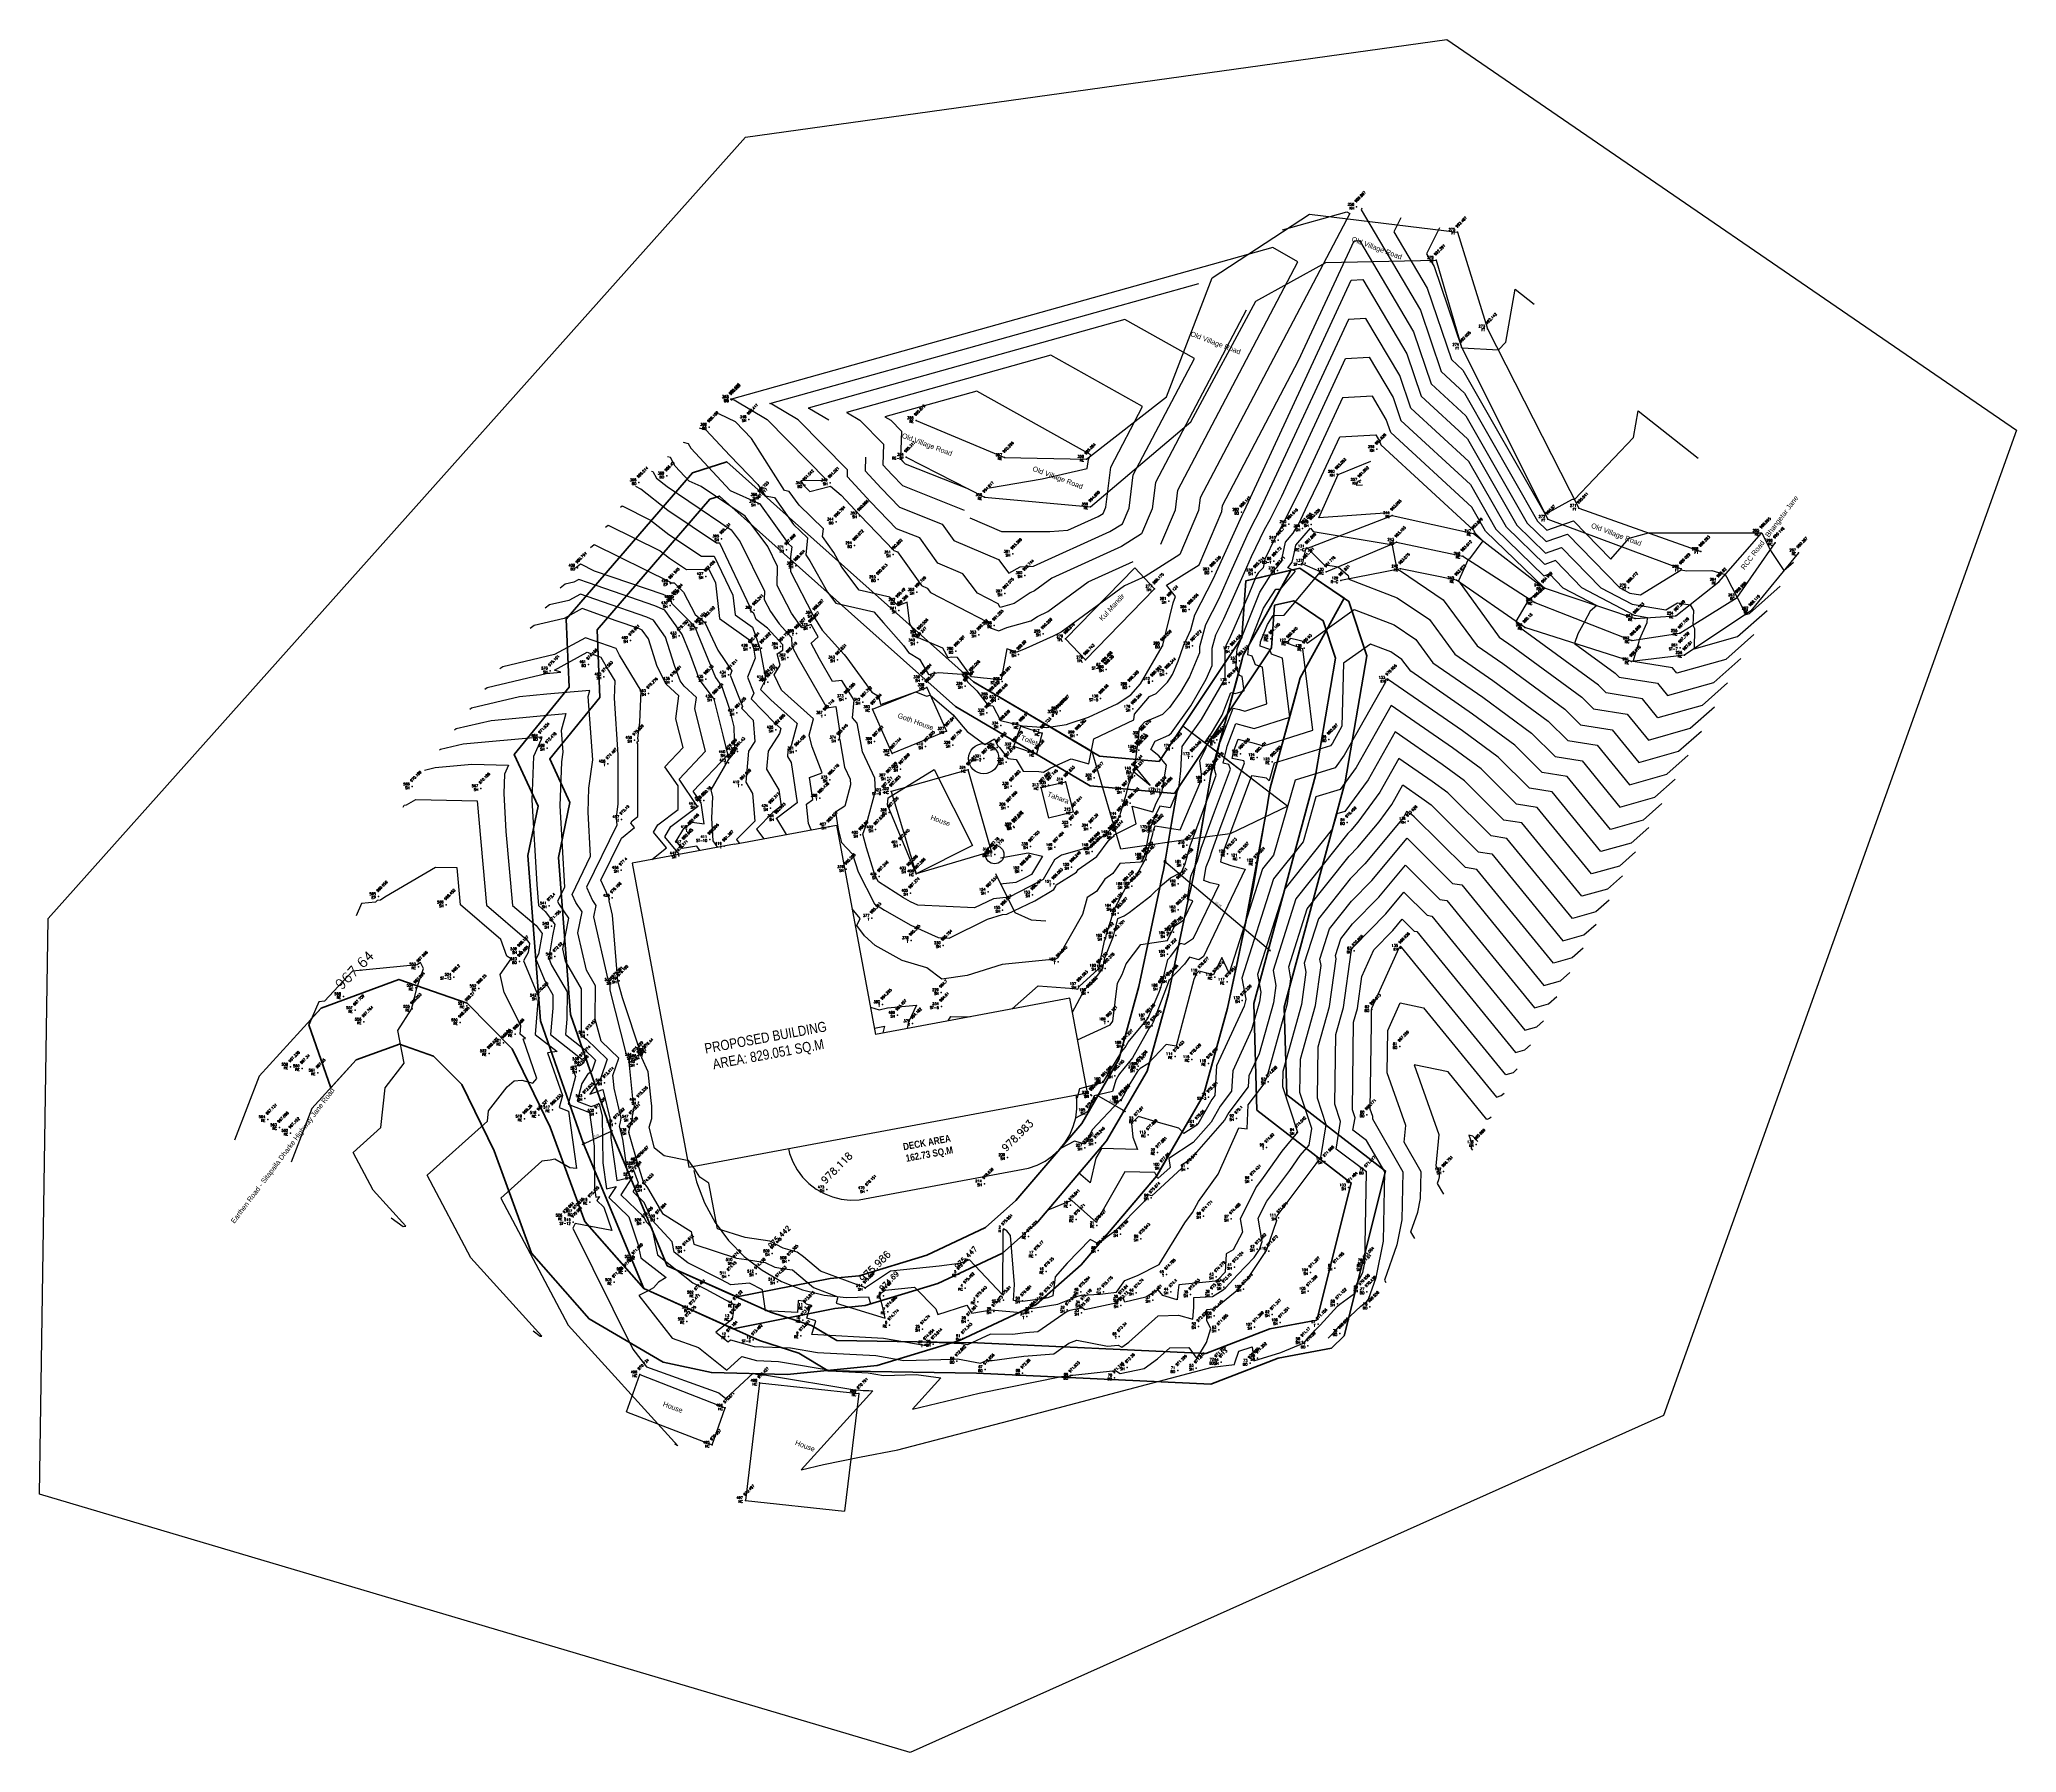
# Model space of a CAD drawing. Header units: metres. Extents: x 319894 to 3389272, y 120 to 6136017.
# Drawn here: x 320713.5 to 320908.6, y 3067776.1 to 3067945.1 of the extents above; entities that cross this region are included whole.
import ezdxf
from ezdxf.enums import TextEntityAlignment as Align

# ---------------------------------------------------------------- set-up
doc = ezdxf.new("R2010")
doc.units = ezdxf.units.M
doc.header["$MEASUREMENT"] = 0
doc.layers.get('Defpoints').update_dxf_attribs({"color": 254})
doc.layers.add('a_MUEBLE', color=255, linetype='Continuous', lineweight=5)
doc.layers.add('wall', color=4, linetype='Continuous', lineweight=30)
for name, color, linetype in [('B', 7, 'Continuous'), ('BM-1', 7, 'Continuous'), ('BM-2', 7, 'Continuous'), ('BO', 7, 'Continuous'), ('BO-T', 7, 'Continuous'), ('Contour', 254, 'Continuous'), ('EP', 7, 'Continuous'), ('FT', 7, 'Continuous'), ('HC', 7, 'Continuous'), ('Index_Contour', 8, 'Continuous'), ('KH', 7, 'Continuous'), ('N', 7, 'Continuous'), ('Points', 7, 'Continuous'), ('Points-ELV', 6, 'Continuous'), ('Points-NUM', 4, 'Continuous'), ('Points-TXT', 3, 'Continuous'), ('R-C', 7, 'Continuous'), ('RC', 7, 'Continuous'), ('RE', 7, 'Continuous'), ('RE-C', 7, 'Continuous'), ('RE-EP', 7, 'Continuous'), ('S-DIM', 7, 'Continuous'), ('SH', 7, 'Continuous'), ('ST-1', 7, 'Continuous'), ('ST-10', 7, 'Continuous'), ('ST-12', 7, 'Continuous'), ('ST-13', 7, 'Continuous'), ('ST-2', 7, 'Continuous'), ('ST-3', 7, 'Continuous'), ('ST-4', 7, 'Continuous'), ('ST-5', 7, 'Continuous'), ('ST-6', 7, 'Continuous'), ('ST-7', 7, 'Continuous'), ('ST-8', 7, 'Continuous'), ('ST-9', 7, 'Continuous'), ('T', 7, 'Continuous'), ('TEXT', 255, 'Continuous'), ('TPL', 7, 'Continuous')]:
    doc.layers.add(name, color=color, linetype=linetype)
doc.styles.add('romans', font='romans.shx')
doc.styles.get("Standard").update_dxf_attribs({"font": 'arial.ttf'})
doc.dimstyles.get("Standard").update_dxf_attribs({"dimtxt": 0.2, "dimasz": 0.18, "dimexe": 0.2, "dimexo": 0.2, "dimgap": 0.09, "dimtad": 1, "dimzin": 0, "dimdsep": 46, "dimtxsty": 'Standard', "dimblk": 'OBLIQUE', "dimcen": 0.09, "dimdle": 0.15, "dimclrt": 7, "dimadec": 0, "dimazin": 0, "dimtfac": 1, "dimtofl": 0, "dimtmove": 0, "dimatfit": 3, "dimfxl": 0.3, "dimfxlon": 1, "dimtfillclr": 2, "dimtolj": 1, "dimtzin": 0, "dimarcsym": 0})

# ---------------------------------------------------------------- blocks, each defined once
blk = doc.blocks.new('_Oblique')
at = {"color": 0, "linetype": 'ByBlock', "lineweight": -2}
blk.add_line((-0.5, -0.5), (0.5, 0.5), dxfattribs=at)
blk = doc.blocks.new('*D648')
at = {"layer": 'Defpoints', "color": 0, "transparency": 16777216}
for p in [(320769.91, 3067837.39), (320769.91, 3067837.39), (320767.17, 3067836.15, 987.59)]:
    blk.add_point(p, dxfattribs=at)
at = {"layer": 'S-DIM', "color": 0, "lineweight": -2, "transparency": 16777216}
for p, q in [((320767.03, 3067836.09), (320770.05, 3067837.45)), ((320769.91, 3067837.39), (320769.83, 3067837.57)), ((320767.08, 3067836.34), (320767.08, 3067836.34))]:
    blk.add_line(p, q, dxfattribs=at)
at = {"layer": 'S-DIM', "color": 0, "lineweight": -2, "transparency": 16777216, "xscale": 0.18, "yscale": 0.18, "zscale": 0.18}
for p, rotation in [((320769.91, 3067837.39), 24.26879794498241), ((320767.17, 3067836.15), 204.2687979449824)]:
    blk.add_blockref('_Oblique', p, dxfattribs=dict(at, rotation=rotation))
at = {"layer": 'S-DIM', "color": 7, "transparency": 16777216, "insert": (320768.46, 3067836.95), "char_height": 0.2, "attachment_point": 5, "rotation": 24.2688}
blk.add_mtext('\\A1;3.01', dxfattribs=at)
blk = doc.blocks.new('*D649')
at = {"layer": 'Defpoints', "color": 0, "transparency": 16777216}
for p in [(320824.55, 3067864.02), (320834.82, 3067855.27), (320834.82, 3067855.27)]:
    blk.add_point(p, dxfattribs=at)
at = {"layer": 'S-DIM', "color": 0, "lineweight": -2, "transparency": 16777216}
for p, q in [((320824.55, 3067864.02), (320824.42, 3067863.87)), ((320824.43, 3067864.11), (320834.94, 3067855.18)), ((320834.82, 3067855.27), (320834.69, 3067855.12))]:
    blk.add_line(p, q, dxfattribs=at)
at = {"layer": 'S-DIM', "color": 0, "lineweight": -2, "transparency": 16777216, "xscale": 0.18, "yscale": 0.18, "zscale": 0.18}
for p, rotation in [((320824.55, 3067864.02), 139.605252213092), ((320834.82, 3067855.27), 319.6052522130921)]:
    blk.add_blockref('_Oblique', p, dxfattribs=dict(at, rotation=rotation))
at = {"layer": 'S-DIM', "color": 7, "transparency": 16777216, "insert": (320829.81, 3067859.79), "char_height": 0.2, "attachment_point": 5, "rotation": 319.6053}
blk.add_mtext('\\A1;13.49', dxfattribs=at)
blk = doc.blocks.new('POINTS')
at = {"layer": 'Points'}
blk.add_line((0, 0), (0, 0), dxfattribs=at)
blk.add_point((0, 0), dxfattribs=at)
at = {"layer": 'Points-ELV', "style": 'romans'}
blk.add_attdef('ELEV', text='', height=1, rotation=45, dxfattribs=at).set_placement((0, 0), align=Align.BOTTOM_LEFT)
at = {"layer": 'Points-NUM', "style": 'romans'}
blk.add_attdef('PTNUM', text='', height=1, dxfattribs=at).set_placement((0, 0), align=Align.BOTTOM_RIGHT)
at = {"layer": 'Points-TXT', "style": 'romans'}
blk.add_attdef('DESC', text='', height=1, dxfattribs=at).set_placement((0, 0), align=Align.BOTTOM_RIGHT)
blk = doc.blocks.new('*D650')
at = {"layer": 'Defpoints', "color": 0, "transparency": 16777216}
for p in [(320817.91, 3067840.9), (320820.5, 3067839.39), (320820.5, 3067839.39)]:
    blk.add_point(p, dxfattribs=at)
at = {"layer": 'S-DIM', "color": 0, "lineweight": -2, "transparency": 16777216}
for p, q in [((320817.78, 3067840.97), (320820.63, 3067839.32)), ((320817.91, 3067840.9), (320817.81, 3067840.72)), ((320820.5, 3067839.39), (320820.4, 3067839.22))]:
    blk.add_line(p, q, dxfattribs=at)
at = {"layer": 'S-DIM', "color": 0, "lineweight": -2, "transparency": 16777216, "xscale": 0.18, "yscale": 0.18, "zscale": 0.18}
for p, rotation in [((320817.91, 3067840.9), 149.9041219191985), ((320820.5, 3067839.39), 329.9041219191985)]:
    blk.add_blockref('_Oblique', p, dxfattribs=dict(at, rotation=rotation))
at = {"layer": 'S-DIM', "color": 7, "transparency": 16777216, "insert": (320819.3, 3067840.31), "char_height": 0.2, "attachment_point": 5, "rotation": 329.9041}
blk.add_mtext('\\A1;3.00', dxfattribs=at)

msp = doc.modelspace()

# ---------------------------------------------------------------- linework, layer by layer
at = {"color": 7}
for p, q in [((320837.883, 3067882.119, 987.586), (320842.222, 3067889.971, 987.586)), ((320832.271, 3067884.348, 1969.362), (320829.069, 3067872.567, 1969.362)), ((320834.933, 3067871.266, 987.586), (320837.883, 3067882.119, 987.586)), ((320829.069, 3067872.567, 1969.362), (320827.341, 3067862.58, 1969.362)), ((320834.933, 3067871.266, 987.586), (320833.235, 3067861.449, 987.586)), ((320833.235, 3067861.449, 1969.362), (320830.721, 3067849.528, 1969.362)), ((320833.235, 3067861.449, 987.586), (320830.721, 3067849.528, 987.586)), ((320748.941, 3067852.367, 1969.362), (320741.267, 3067849.535, 1969.362)), ((320748.941, 3067852.367, 1969.362), (320741.267, 3067849.535, 1969.362)), ((320755.672, 3067850.008, 1969.362), (320748.941, 3067852.367, 1969.362)), ((320755.672, 3067850.008, 1969.362), (320748.941, 3067852.367, 1969.362)), ((320760.111, 3067845.51, 1969.362), (320755.672, 3067850.008, 1969.362)), ((320760.111, 3067845.51, 1969.362), (320755.672, 3067850.008, 1969.362)), ((320830.721, 3067849.528, 1969.362), (320828.348, 3067840.959, 1969.362)), ((320830.721, 3067849.528, 987.586), (320828.348, 3067840.959, 987.586)), ((320828.348, 3067840.959, 987.586), (320830.721, 3067849.528, 987.586)), ((320748.994, 3067845.991, 1969.362), (320744.717, 3067844.413, 1969.362)), ((320748.994, 3067845.991, 1969.362), (320744.717, 3067844.413, 1969.362)), ((320752.377, 3067844.805, 1969.362), (320748.994, 3067845.991, 1969.362)), ((320752.377, 3067844.805, 1969.362), (320748.994, 3067845.991, 1969.362)), ((320755.151, 3067841.994, 1969.362), (320752.377, 3067844.805, 1969.362)), ((320755.151, 3067841.994, 1969.362), (320752.377, 3067844.805, 1969.362)), ((320763.882, 3067837.794, 1969.362), (320760.111, 3067845.51, 1969.362)), ((320763.882, 3067837.794, 1969.362), (320760.111, 3067845.51, 1969.362)), ((320735.161, 3067842.831, 1969.362), (320732.72, 3067836.492, 1969.362)), ((320735.161, 3067842.831, 1969.362), (320732.72, 3067836.492, 1969.362)), ((320758.353, 3067835.442, 1969.362), (320755.151, 3067841.994, 1969.362)), ((320758.353, 3067835.442, 1969.362), (320755.151, 3067841.994, 1969.362)), ((320828.348, 3067840.959, 1969.362), (320823.704, 3067832.948, 1969.362)), ((320828.348, 3067840.959, 987.586), (320823.704, 3067832.948, 987.586)), ((320823.704, 3067832.948, 987.586), (320828.348, 3067840.959, 987.586)), ((320740.355, 3067839.623, 1969.362), (320738.319, 3067834.336, 1969.362)), ((320740.355, 3067839.623, 1969.362), (320738.319, 3067834.336, 1969.362)), ((320767.287, 3067828.463, 1969.362), (320763.882, 3067837.794, 1969.362)), ((320762.038, 3067825.343, 1969.362), (320758.353, 3067835.442, 1969.362)), ((320762.038, 3067825.343, 1969.362), (320758.353, 3067835.442, 1969.362)), ((320823.704, 3067832.948, 1969.362), (320816.272, 3067824.213, 1969.362)), ((320823.704, 3067832.948, 987.586), (320816.272, 3067824.213, 987.586)), ((320816.272, 3067824.213, 987.586), (320823.704, 3067832.948, 987.586)), ((320771.602, 3067823.568, 1969.362), (320767.287, 3067828.463, 1969.362)), ((320767.738, 3067818.878, 1969.362), (320762.038, 3067825.343, 1969.362)), ((320767.738, 3067818.878, 1969.362), (320762.038, 3067825.343, 1969.362)), ((320773.116, 3067821.854, 1969.362), (320771.602, 3067823.568, 1969.362)), ((320816.272, 3067824.213, 1969.362), (320811.827, 3067820.3, 1969.362)), ((320816.272, 3067824.213, 987.586), (320811.827, 3067820.3, 987.586)), ((320811.827, 3067820.3, 987.586), (320816.272, 3067824.213, 987.586)), ((320775.028, 3067814.607, 1969.362), (320767.738, 3067818.878, 1969.362)), ((320775.028, 3067814.607, 1969.362), (320767.738, 3067818.878, 1969.362)), ((320811.827, 3067820.3, 1969.362), (320804.279, 3067816.753, 1969.362)), ((320811.827, 3067820.3, 987.586), (320804.279, 3067816.753, 987.586)), ((320804.279, 3067816.753, 987.586), (320811.827, 3067820.3, 987.586)), ((320804.279, 3067816.753, 1969.362), (320796.136, 3067814.266, 1969.362)), ((320804.279, 3067816.753, 987.586), (320796.136, 3067814.266, 987.586)), ((320796.136, 3067814.266, 987.586), (320804.279, 3067816.753, 987.586)), ((320787.275, 3067813.39, 1969.362), (320779.784, 3067813.573, 1969.362)), ((320796.136, 3067814.266, 1969.362), (320787.275, 3067813.39, 1969.362)), ((320796.136, 3067814.266, 987.586), (320791.222, 3067813.78, 987.586)), ((320791.222, 3067813.78, 987.586), (320796.136, 3067814.266, 987.586))]:
    msp.add_line(p, q, dxfattribs=at)
at = {"color": 1}
for p, q in [((320826.303, 3067877.386, 987.586), (320836.652, 3067869.461, 987.586)), ((320829.677, 3067874.802, 987.586), (320834.859, 3067870.834, 987.586)), ((320836.652, 3067869.461, 987.586), (320830.977, 3067866.741, 987.586)), ((320830.977, 3067866.741, 987.586), (320827.988, 3067866.319, 987.586)), ((320795.272, 3067821.043), (320795.486, 3067820.341))]:
    msp.add_line(p, q, dxfattribs=at)
for p, q in [((320830.721, 3067849.528, 987.586), (320833.235, 3067861.449, 987.586)), ((320741.267, 3067849.535, 1969.362), (320735.161, 3067842.831, 1969.362)), ((320741.267, 3067849.535, 1969.362), (320735.161, 3067842.831, 1969.362)), ((320744.717, 3067844.413, 1969.362), (320740.355, 3067839.623, 1969.362)), ((320744.717, 3067844.413, 1969.362), (320740.355, 3067839.623, 1969.362)), ((320779.784, 3067813.573, 1969.362), (320775.028, 3067814.607, 1969.362))]:
    msp.add_line(p, q)
msp.add_lwpolyline([(320714.358, 3067858.369), (320783.146, 3067935.457), (320852.353, 3067945.093), (320908.557, 3067906.549), (320873.744, 3067809.352), (320799.392, 3067776.093), (320713.491, 3067801.565)], close=True)
for points, elevation in [([(320799.984, 3067907.513), (320808.719, 3067903.866), (320816.793, 3067903.707), (320824.686, 3067909.845), (320829.189, 3067921.578), (320838.808, 3067927.86), (320853.419, 3067926.081), (320856.375, 3067916.561), (320865.389, 3067898.85), (320877.408, 3067894.589)], 995.819), ([(320799.003, 3067903.895), (320806.744, 3067899.929), (320817.202, 3067899.005), (320827.105, 3067907.39), (320833.512, 3067919.29), (320840.401, 3067923.106), (320851.29, 3067923.335), (320853.796, 3067914.741), (320862.305, 3067897.775), (320875.471, 3067892.863)], 995.317), ([(320814.733, 3067885.972), (320821.565, 3067892.976)], 989.679), ([(320823.519, 3067890.901), (320821.565, 3067892.976)], 989.175), ([(320816.687, 3067883.897), (320823.519, 3067890.901)], 989.743), ([(320816.687, 3067883.897), (320814.733, 3067885.972)], 989.743), ([(320802.995, 3067876.86), (320797.605, 3067874.653), (320795.678, 3067879.011), (320801.029, 3067881.173), (320802.995, 3067876.86)], 987.841), ([(320812.406, 3067876.648), (320811.873, 3067874.599), (320809.611, 3067875.328), (320810.32, 3067877.339), (320812.406, 3067876.648)], 988.733), ([(320807.435, 3067864.974), (320805.132, 3067873.029), (320797.538, 3067870.919), (320800.003, 3067862.793)], 987.78), ([(320812.304, 3067871.292), (320814.725, 3067871.867)], 987.666), ([(320814.725, 3067871.867), (320815.476, 3067868.893)], 987.633), ([(320812.304, 3067871.292), (320813.055, 3067868.318)], 987.666), ([(320813.055, 3067868.318), (320815.476, 3067868.893)], 987.666), ([(320807.435, 3067864.974), (320800.003, 3067862.793)], 987.78), ([(320771.414, 3067809.709), (320772.715, 3067813.373)], 971.02), ([(320772.715, 3067813.373), (320781.158, 3067810.096)], 970.734), ([(320784.547, 3067812.549), (320783.147, 3067800.965)], 970.427), ([(320784.547, 3067812.549), (320794.33, 3067811.496)], 970.427), ([(320794.33, 3067811.496), (320792.93, 3067799.912)], 970.427), ([(320771.414, 3067809.709), (320779.857, 3067806.432)], 971.02), ([(320779.857, 3067806.432), (320781.158, 3067810.096)], 970.957), ([(320783.147, 3067800.965), (320792.93, 3067799.912)], 970.427)]:
    msp.add_lwpolyline(points, dxfattribs=dict(elevation=elevation))
at = {"color": 3, "lineweight": 50, "elevation": 987.586}
for points in [[(320842.321, 3067871.847), (320844.441, 3067884.298), (320842.682, 3067889.658), (320837.849, 3067892.947), (320832.529, 3067891.702), (320832.107, 3067886.102), (320823.962, 3067873.868), (320818.085, 3067874.404), (320805.657, 3067881.713), (320787.148, 3067898.206), (320781.299, 3067903.444), (320777.917, 3067902.345), (320765.452, 3067887.9), (320765.742, 3067881.201), (320760.327, 3067874.569), (320762.69, 3067869.453), (320761.66, 3067864.603), (320762.922, 3067848.287), (320767.166, 3067836.153), (320773.116, 3067821.854), (320784.535, 3067816.74), (320788.414, 3067815.483), (320791.297, 3067813.735), (320805.956, 3067813.505), (320829.07, 3067812.426), (320835.701, 3067815.002), (320840.969, 3067815.97), (320842.209, 3067817.188), (320846.313, 3067833.447), (320836.551, 3067840.97), (320836.311, 3067849.63)], [(320839.388, 3067872.492), (320841.359, 3067884.069), (320840.15, 3067887.752), (320837.25, 3067889.726), (320835.355, 3067889.282), (320835.039, 3067885.094), (320825.469, 3067870.719), (320817.143, 3067871.477), (320803.882, 3067879.277), (320785.149, 3067895.968), (320780.584, 3067900.057), (320779.641, 3067899.75), (320768.501, 3067886.841), (320768.788, 3067880.189), (320763.837, 3067874.124), (320765.831, 3067869.806), (320764.684, 3067864.403), (320765.883, 3067848.908), (320769.969, 3067837.226), (320775.428, 3067824.106), (320785.613, 3067819.544), (320789.671, 3067818.229), (320792.157, 3067816.722), (320806.05, 3067816.504), (320828.576, 3067815.452), (320834.88, 3067817.901), (320839.51, 3067818.752), (320842.923, 3067832.273), (320833.592, 3067839.463), (320833.3, 3067849.988)]]:
    msp.add_lwpolyline(points, close=True, dxfattribs=at)
at = {"color": 1, "lineweight": 30, "elevation": 987.586}
msp.add_lwpolyline([(320842.321, 3067871.847), (320844.441, 3067884.298), (320842.682, 3067889.658), (320837.849, 3067892.947), (320832.529, 3067891.702), (320832.107, 3067886.102), (320823.962, 3067873.868), (320818.085, 3067874.404), (320805.657, 3067881.713), (320787.148, 3067898.206), (320781.299, 3067903.444), (320777.917, 3067902.345), (320765.452, 3067887.9), (320765.742, 3067881.201), (320760.327, 3067874.569), (320762.69, 3067869.453), (320761.66, 3067864.603), (320762.922, 3067848.287), (320767.166, 3067836.153), (320773.116, 3067821.854), (320784.535, 3067816.74), (320788.414, 3067815.483), (320791.297, 3067813.735), (320805.956, 3067813.505), (320829.07, 3067812.426), (320835.701, 3067815.002), (320840.969, 3067815.97), (320842.209, 3067817.188), (320846.313, 3067833.447), (320836.551, 3067840.97), (320836.311, 3067849.63)], close=True, dxfattribs=at)
at = {"color": 1, "elevation": 987.586}
for points in [[(320787.148, 3067898.206), (320781.299, 3067903.444), (320777.917, 3067902.345), (320765.452, 3067887.9), (320765.742, 3067881.201), (320760.327, 3067874.569), (320762.69, 3067869.453), (320761.66, 3067864.603), (320762.922, 3067848.287), (320767.166, 3067836.153), (320773.116, 3067821.854), (320781.932, 3067817.905), (320791.95, 3067819.881), (320794.953, 3067820.178), (320802.116, 3067822.366), (320808.503, 3067825.368), (320811.983, 3067828.431), (320818.784, 3067836.424), (320822.771, 3067843.302), (320824.889, 3067850.949), (320827.341, 3067862.58), (320827.988, 3067866.319), (320820.168, 3067865.216), (320817.346, 3067874.838), (320805.657, 3067881.713)], [(320832.271, 3067884.348), (320836.964, 3067892.74), (320832.529, 3067891.702), (320832.107, 3067886.102), (320826.303, 3067877.386), (320829.677, 3067874.802)]]:
    msp.add_lwpolyline(points, close=True, dxfattribs=at)
at = {"color": 2}
for points, elevation in [([(320838.552, 3067894.863), (320846.966, 3067898.146), (320854.989, 3067896.351), (320861.858, 3067891.015), (320870.919, 3067887.976), (320874.958, 3067888.229), (320879.181, 3067891.575), (320883.416, 3067896.397)], 976.322), ([(320840.449, 3067892.561), (320847.391, 3067895.513), (320853.923, 3067894.126), (320861.042, 3067889.548), (320870.611, 3067885.79), (320875.349, 3067886.517), (320880.996, 3067890.029), (320884.745, 3067895.424)], 981.776), ([(320887.048, 3067894.46), (320882.339, 3067888.735), (320875.814, 3067884.358), (320870.572, 3067883.72), (320860.038, 3067887.085), (320853.316, 3067891.74), (320847.786, 3067892.866), (320841.879, 3067891.712)], 990.387)]:
    msp.add_lwpolyline(points, dxfattribs=dict(at, elevation=elevation))
at = {"color": 2, "lineweight": 158}
msp.add_lwpolyline([(320740.064, 3067847.887), (320740.335, 3067848.512), (320741.267, 3067849.535), (320748.941, 3067852.367), (320755.672, 3067850.008), (320760.111, 3067845.51), (320763.882, 3067837.794), (320767.287, 3067828.463), (320773.116, 3067821.854), (320781.932, 3067817.905), (320791.95, 3067819.881), (320794.953, 3067820.178), (320802.116, 3067822.366), (320808.503, 3067825.368), (320811.983, 3067828.431), (320818.784, 3067836.424), (320822.771, 3067843.302), (320824.889, 3067850.949), (320826.115, 3067856.765), (320826.972, 3067860.826), (320827.078, 3067861.333), (320827.212, 3067861.967), (320827.341, 3067862.58), (320827.573, 3067863.916), (320827.881, 3067865.699), (320828.15, 3067867.255), (320828.924, 3067871.727), (320829.069, 3067872.567), (320831.126, 3067880.134), (320831.582, 3067881.814), (320832.164, 3067883.954), (320832.271, 3067884.348), (320835.666, 3067890.418), (320836.964, 3067892.74), (320837.849, 3067892.947), (320842.222, 3067889.971), (320837.883, 3067882.119), (320837.243, 3067879.764), (320834.933, 3067871.266), (320834.575, 3067869.196), (320832.519, 3067858.13), (320831.691, 3067854.125), (320830.721, 3067849.528), (320828.348, 3067840.959), (320823.734, 3067832.999), (320816.272, 3067824.213), (320811.827, 3067820.3), (320804.279, 3067816.753), (320796.136, 3067814.266), (320787.275, 3067813.39), (320779.784, 3067813.573), (320775.028, 3067814.607), (320767.738, 3067818.878), (320762.038, 3067825.343), (320758.353, 3067835.442), (320755.151, 3067841.994), (320752.377, 3067844.805), (320748.994, 3067845.991), (320744.717, 3067844.413), (320742.224, 3067841.675)], close=True, dxfattribs=at)
at = {"color": 5, "lineweight": 30}
msp.add_lwpolyline([(320868.385, 3067860.196), (320867.05, 3067859.018), (320864.742, 3067858.366), (320858.282, 3067866.274), (320856.713, 3067866.524), (320852.446, 3067870.767), (320850.898, 3067871.903), (320847.626, 3067874.164), (320845.749, 3067870.84), (320843.575, 3067867.879), (320842.879, 3067867.042), (320842.591, 3067866.749), (320837.467, 3067860.306), (320835.207, 3067853.227), (320835.48, 3067851.751), (320835.245, 3067850.066), (320833.832, 3067845.026), (320832.827, 3067842.842), (320832.763, 3067841.757), (320830.837, 3067839.223), (320830.409, 3067838.475), (320826.963, 3067834.543), (320826.179, 3067834.03), (320826.218, 3067833.74), (320823.242, 3067831.023), (320822.877, 3067831.099), (320822.527, 3067830.485), (320819.524, 3067827.452), (320817.906, 3067826.323), (320817.171, 3067826.701), (320814.885, 3067824.379), (320813.712, 3067823.012), (320813.488, 3067821.137), (320812.973, 3067820.933), (320812.642, 3067820.878), (320810.522, 3067820.593), (320809.582, 3067820.686), (320809.706, 3067822.266), (320809.313, 3067827.101), (320808.922, 3067827.569), (320808.613, 3067827.77), (320808.55, 3067827.66), (320808.516, 3067821.227), (320805.253, 3067824.712), (320804.281, 3067824.33), (320802.259, 3067824.065), (320797.471, 3067823.564), (320794.985, 3067821.949), (320790.566, 3067823.585), (320788.864, 3067824.989), (320788.243, 3067825.451), (320786.872, 3067825.846), (320785.537, 3067826.546), (320783.132, 3067826.884), (320780.383, 3067827.766), (320779.539, 3067832.276), (320778.632, 3067832.838), (320778.164, 3067833.645), (320777.552, 3067834.461), (320775.113, 3067834.967), (320774.158, 3067835.721), (320773.651, 3067837.772), (320773.923, 3067838.653), (320773.899, 3067839.866), (320773.851, 3067840.413), (320773.534, 3067843.238), (320772.913, 3067844.618), (320772.957, 3067844.848), (320772.843, 3067844.973), (320771.01, 3067850.532), (320770.564, 3067852.196), (320770.027, 3067858.692), (320769.709, 3067860.105), (320769.745, 3067860.282), (320768.88, 3067862.157), (320770.906, 3067866.315), (320772.205, 3067867.34), (320771.834, 3067867.789), (320771.961, 3067868.002), (320772.536, 3067868.435), (320772.542, 3067875.609), (320772.439, 3067875.756), (320772.58, 3067875.905), (320772.524, 3067876.129), (320772.727, 3067877.731), (320772.854, 3067880.851), (320770.733, 3067884.357), (320770.374, 3067884.996), (320767.356, 3067886.073), (320764.313, 3067884.41), (320759.206, 3067883.21), (320758.916, 3067882.99)], dxfattribs=at)
msp.add_lwpolyline([(320868.385, 3067860.196), (320867.05, 3067859.018), (320864.742, 3067858.366), (320858.282, 3067866.274), (320856.713, 3067866.524), (320852.446, 3067870.767), (320850.898, 3067871.903), (320847.626, 3067874.164), (320845.749, 3067870.84), (320843.575, 3067867.879), (320842.879, 3067867.042), (320842.591, 3067866.749), (320837.467, 3067860.306), (320835.207, 3067853.227), (320835.48, 3067851.751), (320835.245, 3067850.066), (320833.832, 3067845.026), (320832.827, 3067842.842), (320832.763, 3067841.757), (320830.837, 3067839.223), (320830.409, 3067838.475), (320826.963, 3067834.543), (320826.179, 3067834.03), (320826.218, 3067833.74), (320823.242, 3067831.023), (320822.877, 3067831.099), (320822.527, 3067830.485), (320819.524, 3067827.452), (320817.906, 3067826.323), (320817.171, 3067826.701), (320814.885, 3067824.379), (320813.712, 3067823.012), (320813.488, 3067821.137), (320812.973, 3067820.933), (320812.642, 3067820.878), (320810.522, 3067820.593), (320809.582, 3067820.686), (320809.706, 3067822.266), (320809.313, 3067827.101), (320808.922, 3067827.569), (320808.613, 3067827.77), (320808.55, 3067827.66), (320808.516, 3067821.227), (320805.253, 3067824.712), (320804.281, 3067824.33), (320802.259, 3067824.065), (320797.471, 3067823.564), (320794.985, 3067821.949), (320790.566, 3067823.585), (320788.864, 3067824.989), (320788.243, 3067825.451), (320786.872, 3067825.846), (320785.537, 3067826.546), (320783.132, 3067826.884), (320780.383, 3067827.766), (320779.539, 3067832.276), (320778.632, 3067832.838), (320778.164, 3067833.645), (320777.552, 3067834.461), (320775.113, 3067834.967), (320774.158, 3067835.721), (320773.651, 3067837.772), (320773.923, 3067838.653), (320773.899, 3067839.866), (320773.851, 3067840.413), (320773.534, 3067843.238), (320772.913, 3067844.618), (320772.957, 3067844.848), (320772.843, 3067844.973), (320771.01, 3067850.532), (320770.564, 3067852.196), (320770.027, 3067858.692), (320769.709, 3067860.105), (320769.745, 3067860.282), (320768.88, 3067862.157), (320770.906, 3067866.315), (320772.205, 3067867.34), (320771.834, 3067867.789), (320771.961, 3067868.002), (320772.536, 3067868.435), (320772.542, 3067875.609), (320772.439, 3067875.756), (320772.58, 3067875.905), (320772.524, 3067876.129), (320772.727, 3067877.731), (320772.854, 3067880.851), (320770.733, 3067884.357), (320770.374, 3067884.996), (320767.356, 3067886.073), (320764.313, 3067884.41), (320759.206, 3067883.21), (320758.916, 3067882.99)], dxfattribs=at)
at = {"elevation": 987.586}
msp.add_lwpolyline([(320801.761, 3067873.059), (320805.537, 3067865.591), (320800.003, 3067862.793), (320797.174, 3067869.578), (320797.238, 3067870.281)], close=True, dxfattribs=at)
at = {"color": 3, "lineweight": 50}
msp.add_lwpolyline([(320775.428, 3067824.106), (320782.288, 3067821.033), (320791.511, 3067822.853), (320794.361, 3067823.134), (320801.034, 3067825.173), (320806.841, 3067827.901), (320809.838, 3067830.539), (320816.324, 3067838.162), (320819.982, 3067844.474), (320821.973, 3067851.66), (320823.18, 3067857.384), (320824.036, 3067861.445), (320824.143, 3067861.952), (320824.277, 3067862.585), (320824.395, 3067863.146), (320824.617, 3067864.428), (320824.925, 3067866.21), (320825.194, 3067867.766), (320825.788, 3067871.198)], dxfattribs=at)
at = {"color": 1}
for points in [[(320807.801, 3067862.812), (320809.727, 3067858.95), (320811.321, 3067858.25), (320812.788, 3067858.153)], [(320787.394, 3067835.676), (320787.503, 3067835.199), (320787.822, 3067834.363), (320788.251, 3067833.579), (320788.785, 3067832.861), (320789.411, 3067832.223), (320790.119, 3067831.677), (320790.896, 3067831.233), (320791.725, 3067830.9), (320792.593, 3067830.683), (320793.482, 3067830.588), (320794.376, 3067830.615), (320811.086, 3067833.731), (320811.93, 3067834.028), (320812.725, 3067834.437), (320813.456, 3067834.952), (320814.11, 3067835.562), (320814.674, 3067836.256), (320815.138, 3067837.02), (320815.492, 3067837.841), (320815.731, 3067838.703), (320815.849, 3067839.589), (320815.845, 3067840.484), (320815.775, 3067840.968)], [(320787.394, 3067835.676), (320787.503, 3067835.199), (320787.822, 3067834.363), (320788.251, 3067833.579), (320788.785, 3067832.861), (320789.411, 3067832.223), (320790.119, 3067831.677), (320790.896, 3067831.233), (320791.725, 3067830.9), (320792.593, 3067830.683), (320793.482, 3067830.588), (320794.376, 3067830.615), (320811.086, 3067833.731), (320811.93, 3067834.028), (320812.725, 3067834.437), (320813.456, 3067834.952), (320814.11, 3067835.562), (320814.674, 3067836.256), (320815.138, 3067837.02), (320815.492, 3067837.841), (320815.731, 3067838.703), (320815.849, 3067839.589), (320815.845, 3067840.484), (320815.775, 3067840.968)], [(320778.042, 3067833.523), (320778.301, 3067832.402), (320779.089, 3067830.331), (320780.154, 3067828.388), (320781.475, 3067826.609), (320783.028, 3067825.028), (320784.783, 3067823.674), (320786.707, 3067822.574), (320788.763, 3067821.749), (320790.913, 3067821.213), (320793.117, 3067820.976), (320795.272, 3067821.043)]]:
    msp.add_lwpolyline(points, dxfattribs=at)
for centre, radius in [((320806.658, 3067874.146, 987.873), 1.493), ((320807.738, 3067864.679, 987.776), 0.91)]:
    msp.add_circle(centre, radius)
at = {"layer": 'a_MUEBLE', "lineweight": 40, "elevation": 968}
msp.add_lwpolyline([(320740.064, 3067847.887), (320740.335, 3067848.512), (320741.267, 3067849.535), (320748.941, 3067852.367), (320755.672, 3067850.008), (320760.111, 3067845.51), (320763.882, 3067837.794), (320767.287, 3067828.463), (320773.116, 3067821.854), (320781.932, 3067817.905), (320791.95, 3067819.881), (320794.953, 3067820.178), (320802.116, 3067822.366), (320808.503, 3067825.368), (320811.983, 3067828.431), (320818.784, 3067836.424), (320822.771, 3067843.302), (320824.889, 3067850.949), (320826.115, 3067856.765), (320826.972, 3067860.826), (320827.078, 3067861.333), (320827.212, 3067861.967), (320827.341, 3067862.58), (320827.573, 3067863.916), (320827.881, 3067865.699), (320828.15, 3067867.255), (320828.924, 3067871.727), (320829.069, 3067872.567), (320831.126, 3067880.134), (320831.582, 3067881.814), (320832.164, 3067883.954), (320832.271, 3067884.348), (320835.666, 3067890.418), (320836.964, 3067892.74), (320837.849, 3067892.947)], dxfattribs=at)
at = {"layer": 'Contour'}
for points in [[(320847.796, 3067927.487), (320847.116, 3067926.125), (320850.421, 3067920.553), (320852.796, 3067913.532), (320853.943, 3067912.475), (320862.059, 3067898.267), (320864.746, 3067899.731), (320864.946, 3067899.72), (320870.758, 3067905.836), (320871.221, 3067908.465), (320877.137, 3067903.779)], [(320851.629, 3067926.528), (320850.349, 3067923.964), (320851.094, 3067922.708), (320853.791, 3067914.735), (320853.851, 3067914.666), (320857.441, 3067914.467), (320858.164, 3067915.227), (320859.086, 3067920.473), (320860.97, 3067918.981)], [(320778.581, 3067906.778), (320779.237, 3067906.598), (320781.588, 3067904.053), (320784.376, 3067901.202), (320785.081, 3067900.083), (320785.995, 3067899.914), (320787.902, 3067897.261), (320789.277, 3067895.925), (320789.099, 3067894.257), (320789.506, 3067893.66), (320791.256, 3067890.564), (320792.068, 3067889.487), (320795.811, 3067888.618), (320796.775, 3067887.544), (320798.737, 3067885.295), (320799.223, 3067884.621), (320800.334, 3067883.966), (320801.2, 3067882.459), (320802.208, 3067882.638), (320804.504, 3067882.468), (320805.055, 3067881.712), (320805.96, 3067880.821), (320807.11, 3067879.401), (320807.553, 3067879.365), (320808.302, 3067877.919), (320810.222, 3067877.457), (320810.486, 3067877.395), (320812.842, 3067877.224), (320814.833, 3067877.529), (320815.08, 3067877.615), (320816.988, 3067878.229), (320819.812, 3067879.547), (320821.165, 3067880.456), (320822.116, 3067881.518), (320824.263, 3067885.206), (320824.337, 3067885.353), (320825.36, 3067889.504), (320825.591, 3067890.142), (320824.699, 3067891.256), (320827.905, 3067893.268), (320830.135, 3067898.541), (320830.205, 3067899.116), (320837.731, 3067913.417), (320843.206, 3067925.221), (320843.731, 3067925.25), (320849.074, 3067916.242), (320850.805, 3067911.126), (320854.236, 3067907.965), (320860.281, 3067897.381), (320862.159, 3067895.556), (320864.242, 3067896.303), (320869.407, 3067891.004), (320870.399, 3067890.481), (320871.467, 3067890.304), (320875.461, 3067892.769), (320875.986, 3067892.684), (320878.507, 3067892.722), (320879.83, 3067892.314), (320879.937, 3067892.097), (320881.003, 3067890.038), (320881.749, 3067888.548), (320881.746, 3067888.337), (320882.201, 3067888.465), (320885.249, 3067891.157)], [(320824.122, 3067895.296), (320825.563, 3067898.705), (320825.796, 3067900.625), (320837.663, 3067923.173), (320835.178, 3067924.564), (320781.752, 3067909.601), (320782.02, 3067909.532), (320785.283, 3067907.603), (320791.213, 3067901.587), (320788.622, 3067901.546), (320788.908, 3067901.092), (320789.513, 3067900.502), (320791.543, 3067901.014), (320792.594, 3067900.128), (320794.42, 3067898.16), (320797.782, 3067894.692), (320798.16, 3067894.542), (320800.522, 3067891.215), (320801.083, 3067890.976), (320801.412, 3067890.546), (320806.979, 3067887.655), (320807.298, 3067887.051), (320808.141, 3067886.753), (320808.925, 3067887.079), (320811.3, 3067887.733), (320811.969, 3067888.184), (320812.994, 3067888.668), (320816.963, 3067891.579), (320821.417, 3067893.598)], [(320777.01, 3067905.355), (320777.492, 3067905.222), (320777.745, 3067904.767), (320781.631, 3067900.61), (320784.422, 3067899.346), (320784.529, 3067899.327), (320787.37, 3067895.375), (320787.712, 3067895.043), (320787.605, 3067894.042), (320787.584, 3067892.619), (320789.783, 3067888.33), (320789.865, 3067888.213), (320790.729, 3067886.815), (320792.871, 3067884.428), (320793.155, 3067884.103), (320795.611, 3067880.701), (320796.266, 3067880.315), (320796.485, 3067879.493), (320799.959, 3067880.74), (320801.013, 3067880.306), (320801.376, 3067880.413), (320803.648, 3067878.452), (320804.424, 3067877.51), (320805.02, 3067876.829), (320806.749, 3067875.55), (320807.724, 3067876.097), (320808.023, 3067875.452), (320808.216, 3067875.245), (320809.041, 3067874.169), (320809.87, 3067874.071), (320810.537, 3067872.918), (320812.097, 3067872.883), (320812.559, 3067872.797), (320813.286, 3067873.246), (320815.281, 3067874.141), (320817.011, 3067873.636), (320817.504, 3067876.11), (320821.474, 3067877.978), (320821.539, 3067878.54), (320823.004, 3067880.286), (320823.668, 3067880.568), (320824.773, 3067881.683), (320825.057, 3067882.072), (320825.279, 3067882.458), (320825.836, 3067883.758), (320826.361, 3067885.277), (320827.105, 3067886.839), (320827.499, 3067888.325), (320829.329, 3067891.922), (320829.622, 3067892.587), (320832.157, 3067898.175), (320832.242, 3067898.354), (320832.358, 3067898.578), (320842.922, 3067921.354), (320844.052, 3067921.418), (320848.401, 3067914.087), (320849.809, 3067909.924), (320854.382, 3067905.71), (320859.254, 3067897.181), (320862.084, 3067894.429), (320863.65, 3067894.991), (320867.535, 3067891.007), (320870.629, 3067889.376), (320873.959, 3067888.823), (320875.102, 3067889.528), (320876.345, 3067889.328), (320876.689, 3067888.745), (320876.624, 3067887.31), (320876.792, 3067886.975), (320876.761, 3067884.993), (320881.035, 3067886.2), (320883.952, 3067888.775)], [(320832.553, 3067918.406), (320823.591, 3067901.38), (320823.278, 3067898.787), (320822.23, 3067896.31), (320820.265, 3067895.076), (320813.371, 3067891.95), (320811.678, 3067890.709), (320811.24, 3067890.502), (320809.667, 3067889.442), (320808.277, 3067889.059), (320808.09, 3067889.414), (320806.057, 3067890.469), (320804.598, 3067892.38), (320802.111, 3067893.44), (320800.352, 3067895.917), (320798.065, 3067896.824), (320795.482, 3067899.488), (320793.201, 3067901.947), (320793.222, 3067902.625), (320788.334, 3067907.584), (320785.748, 3067909.113), (320785.536, 3067909.168), (320827.875, 3067921.026)], [(320882.655, 3067886.394), (320879.87, 3067883.935), (320875.055, 3067882.575), (320874.612, 3067883.118), (320870.723, 3067883.738), (320871.314, 3067885.687), (320871.35, 3067885.903), (320872.131, 3067887.577), (320872.165, 3067888.054), (320870.858, 3067888.271), (320865.662, 3067891.009), (320863.059, 3067893.679), (320862.01, 3067893.303), (320858.227, 3067896.981), (320854.528, 3067903.456), (320848.814, 3067908.721), (320847.728, 3067911.932), (320844.374, 3067917.586), (320842.638, 3067917.488), (320834.209, 3067899.316), (320833.602, 3067898.081), (320833.295, 3067897.551), (320832.622, 3067896.136), (320830.997, 3067892.554), (320829.843, 3067889.928), (320828.526, 3067887.34), (320827.957, 3067885.191), (320827.953, 3067884.57), (320826.949, 3067882.224), (320826.078, 3067880.716), (320824.97, 3067879.194), (320824.289, 3067878.507), (320822.505, 3067877.749), (320822.003, 3067877.15), (320821.767, 3067875.114), (320821.522, 3067873.306), (320821.743, 3067873.133), (320823.072, 3067871.483), (320821.447, 3067872.858), (320820.904, 3067871.514), (320820.691, 3067870.559), (320820.101, 3067868.592), (320820.143, 3067868.4), (320819.952, 3067868.303), (320819.501, 3067867.456), (320818.808, 3067866.779), (320817.209, 3067865.523), (320816.996, 3067865.381), (320814.321, 3067864.629), (320813.634, 3067864.148), (320812.517, 3067862.225), (320811.13, 3067861.501), (320809.152, 3067860.49), (320807.614, 3067860.329), (320805.76, 3067859.414), (320800.169, 3067859.685), (320799.435, 3067860.02), (320798.726, 3067860.42), (320796.257, 3067861.975), (320795.938, 3067862.597), (320795.077, 3067865.348), (320794.725, 3067866.695), (320795.091, 3067867.695), (320795.99, 3067870.984), (320795.92, 3067872.222), (320794.679, 3067874.818), (320794.483, 3067875.905), (320794.171, 3067877.652), (320793.723, 3067878.174), (320793.88, 3067879.903), (320792.663, 3067881.871), (320791.736, 3067881.751), (320790.461, 3067883.977), (320789.634, 3067885.55), (320790.32, 3067886.164), (320789.641, 3067887.39), (320788.712, 3067887.042), (320787.692, 3067888.504), (320786.29, 3067891.238), (320786.318, 3067893.114), (320785.361, 3067895.063), (320783.123, 3067898.06), (320778.759, 3067901.005), (320777.593, 3067901.533), (320776.214, 3067903.008), (320775.748, 3067903.846), (320775.439, 3067903.931)], [(320794.993, 3067903.905), (320794.95, 3067902.534), (320796.544, 3067900.817), (320798.348, 3067898.956), (320802.543, 3067897.293), (320803.699, 3067895.664), (320808.114, 3067893.783), (320809.135, 3067892.446), (320810.236, 3067893.054), (320811.568, 3067893.133), (320819.112, 3067896.554), (320820.339, 3067897.324), (320820.992, 3067898.869), (320821.387, 3067902.134), (320827.443, 3067913.64), (320820.572, 3067917.487), (320789.319, 3067908.735), (320789.476, 3067908.694), (320791.384, 3067907.566)], [(320773.868, 3067902.508), (320774.004, 3067902.47), (320774.374, 3067901.803), (320775.408, 3067900.98), (320777.549, 3067899.548), (320781.723, 3067896.732), (320782.62, 3067895.53), (320785.008, 3067890.666), (320784.996, 3067889.857), (320785.601, 3067888.677), (320786.465, 3067887.439), (320787.702, 3067886.105), (320787.736, 3067885.246), (320788.355, 3067884.068), (320791.164, 3067879.162), (320792.068, 3067879.279), (320792.456, 3067876.694), (320792.403, 3067876.107), (320792.442, 3067875.988), (320792.926, 3067873.306), (320793.487, 3067872.133), (320793.519, 3067871.574), (320792.937, 3067869.444), (320792.037, 3067868.849), (320792.289, 3067867.178), (320792.621, 3067865.887), (320793.714, 3067864.723), (320794.264, 3067862.967), (320795.877, 3067859.819), (320796.856, 3067859.202), (320799.462, 3067857.731), (320802.157, 3067856.499), (320803.261, 3067856.446), (320807.027, 3067858.304), (320808.521, 3067858.773), (320808.926, 3067858.813), (320811.7, 3067860.125), (320813.589, 3067861.223), (320813.774, 3067861.552), (320813.812, 3067861.681), (320815.818, 3067862.96), (320815.976, 3067863.205), (320817.826, 3067864.482), (320819.021, 3067866.148), (320819.472, 3067866.507), (320819.541, 3067866.635), (320821.683, 3067867.717), (320821.298, 3067869.451), (320823.341, 3067868.893), (320823.682, 3067869.745), (320824.221, 3067870.808), (320824.691, 3067873.493), (320823.948, 3067874.415), (320823.131, 3067875.055), (320823.585, 3067875.883), (320824.91, 3067876.445), (320825.168, 3067876.705), (320827.1, 3067879.36), (320828.618, 3067881.989), (320829.195, 3067883.337), (320829.207, 3067885.045), (320829.554, 3067886.356), (320830.357, 3067887.935), (320832.372, 3067892.521), (320833.087, 3067894.097), (320834.349, 3067896.747), (320834.924, 3067897.74), (320836.061, 3067900.053), (320842.354, 3067913.622), (320844.695, 3067913.754), (320847.054, 3067909.777), (320847.818, 3067907.518), (320854.675, 3067901.201), (320857.199, 3067896.781), (320861.935, 3067892.176), (320862.468, 3067892.367), (320863.789, 3067891.012), (320867.154, 3067889.239), (320866.502, 3067888.679), (320865.926, 3067887.63), (320865.266, 3067886.445), (320864.942, 3067885.518), (320868.96, 3067882.568), (320869.34, 3067882.191), (320873.127, 3067881.586), (320874.117, 3067880.374), (320878.704, 3067881.67), (320881.357, 3067884.012)], [(320805.288, 3067897.889), (320808.419, 3067896.554), (320813.185, 3067896.568), (320814.966, 3067896.675), (320817.96, 3067898.032), (320818.447, 3067898.338), (320818.706, 3067898.951), (320819.183, 3067902.889), (320822.333, 3067908.874), (320813.269, 3067913.949), (320793.102, 3067908.301), (320793.203, 3067908.275), (320794.435, 3067907.547), (320796.763, 3067905.185), (320796.699, 3067903.121), (320797.605, 3067902.145), (320798.631, 3067901.087), (320804.735, 3067898.668)], [(320809.455, 3067849.453), (320812.039, 3067851.732), (320815.579, 3067851.471), (320815.939, 3067851.415), (320816.07, 3067851.655), (320817.909, 3067853.335), (320818.022, 3067853.487), (320818.586, 3067856.176), (320818.702, 3067856.477), (320818.786, 3067856.823), (320819.545, 3067859.333), (320820.444, 3067860.997), (320820.759, 3067861.553), (320821.717, 3067862.636), (320822.614, 3067864.235), (320823.327, 3067866.733), (320823.404, 3067867.131), (320823.498, 3067867.364), (320823.573, 3067867.513), (320826.03, 3067867.115), (320828.067, 3067871.912), (320828.15, 3067872.58), (320827.981, 3067873.963), (320828.618, 3067875.197), (320828.664, 3067875.605), (320828.511, 3067875.779), (320829.144, 3067876.648), (320830.172, 3067878.429), (320831.032, 3067880.673), (320831.268, 3067880.614), (320831.478, 3067880.557), (320832.341, 3067880.832), (320832.165, 3067882.259), (320831.897, 3067882.356), (320831.573, 3067883.142), (320831.596, 3067884.203), (320831.661, 3067884.968), (320833.904, 3067890.568), (320835.229, 3067892.657), (320835.546, 3067892.964), (320836.036, 3067893.582), (320836.115, 3067893.945), (320836.427, 3067895.493), (320837.194, 3067896.4), (320837.552, 3067897.019), (320837.712, 3067897.258), (320838.633, 3067899.23), (320839.764, 3067901.529), (320841.786, 3067905.889), (320845.338, 3067906.09), (320845.708, 3067905.467), (320845.828, 3067905.112), (320854.967, 3067896.691), (320855.144, 3067896.381), (320855.915, 3067895.631), (320854.584, 3067893.867), (320854.453, 3067893.785), (320853.509, 3067891.685), (320857.525, 3067886.119), (320858.889, 3067885.177), (320865.657, 3067880.208), (320866.815, 3067879.058), (320870.158, 3067878.524), (320872.242, 3067875.973), (320876.373, 3067877.139), (320878.763, 3067879.249)], [(320846.71, 3067898.408), (320839.708, 3067897.906), (320841.62, 3067902.191), (320844.837, 3067903.489)], [(320843.85, 3067901.617), (320843.563, 3067901.501), (320843.392, 3067901.119), (320844.017, 3067901.164)], [(320770.826, 3067898.965), (320770.971, 3067899.075), (320773.787, 3067897.688), (320775.571, 3067896.267), (320778.802, 3067894.106), (320780.071, 3067894.123), (320781.886, 3067890.288), (320782.118, 3067888.338), (320783.833, 3067887.118), (320784.571, 3067885.048), (320785.107, 3067882.068), (320785.1, 3067881.9), (320784.635, 3067880.973), (320785.652, 3067879.947), (320788.25, 3067877.61), (320787.668, 3067875.424), (320787.334, 3067874.908), (320787.287, 3067874.371), (320787.648, 3067873.767), (320788.237, 3067869.791), (320786.214, 3067868.252), (320787.169, 3067866.658)], [(320769.337, 3067896.968), (320769.602, 3067897.169), (320774.737, 3067894.64), (320775.653, 3067893.91), (320777.312, 3067892.801), (320779.533, 3067892.831), (320780.173, 3067891.48), (320780.591, 3067887.959), (320783.689, 3067885.756), (320783.936, 3067885.061), (320784.116, 3067884.059), (320783.348, 3067882.182), (320783.974, 3067880.599), (320783.696, 3067880.044), (320786.025, 3067877.694), (320786.647, 3067877.134), (320786.508, 3067876.61), (320785.393, 3067874.889), (320785.235, 3067873.096), (320786.44, 3067871.08), (320786.679, 3067869.467), (320785.851, 3067868.836), (320784.236, 3067867.201), (320784.948, 3067866.245)], [(320815.399, 3067849.146), (320816.583, 3067851.327), (320817.37, 3067852.046), (320818.404, 3067853.451), (320818.62, 3067854.482), (320819.454, 3067856.639), (320819.873, 3067858.358), (320820.512, 3067858.639), (320821.01, 3067858.962), (320823.156, 3067860.602), (320824.286, 3067861.72), (320825.074, 3067862.382), (320826.178, 3067862.958), (320826.532, 3067863.771), (320827.041, 3067865.538), (320828.887, 3067870.61), (320829.599, 3067872.523), (320829.393, 3067873.191), (320829.423, 3067873.315), (320829.935, 3067875.501), (320829.992, 3067875.782), (320831.277, 3067879.135), (320831.877, 3067878.985), (320832.409, 3067878.84), (320834.602, 3067879.539), (320834.156, 3067883.163), (320833.475, 3067883.411), (320833.127, 3067884.255), (320832.729, 3067884.391), (320832.807, 3067885.316), (320834.275, 3067888.981), (320835.47, 3067890.864), (320835.927, 3067890.868), (320837.414, 3067892.646), (320836.654, 3067892.969), (320837.087, 3067893.515), (320837.275, 3067894.382), (320837.438, 3067895.193), (320838.269, 3067896.175), (320838.887, 3067896.869), (320839.165, 3067896.569), (320846.852, 3067895.284), (320846.945, 3067895.205), (320847.43, 3067892.796), (320847.763, 3067892.666), (320851.996, 3067889.83), (320855.34, 3067885.28), (320857.89, 3067883.518), (320864.006, 3067879.028), (320865.552, 3067877.491), (320868.674, 3067876.993), (320871.305, 3067873.772), (320875.208, 3067874.874), (320877.466, 3067876.867)], [(320767.848, 3067894.971), (320768.233, 3067895.263), (320775.687, 3067891.592), (320775.821, 3067891.496), (320776.116, 3067891.5), (320777.043, 3067890.566), (320778.17, 3067888.361), (320779.129, 3067887.561), (320780.423, 3067884.835), (320781.8, 3067882.812), (320781.626, 3067882.388), (320782.848, 3067879.298), (320782.756, 3067879.114), (320783.907, 3067877.953), (320784.07, 3067875.823), (320783.452, 3067874.869), (320783.182, 3067871.82), (320783.852, 3067870.7), (320784.061, 3067867.972), (320782.265, 3067866.153), (320782.531, 3067865.795)], [(320815.91, 3067846.407), (320819.131, 3067847.887), (320819.384, 3067848.239), (320819.867, 3067852.003), (320820.3, 3067852.846), (320820.702, 3067853.906), (320822.148, 3067855.798), (320824.794, 3067856.196), (320825.125, 3067856.892), (320825.502, 3067857.648), (320826.383, 3067858.223), (320827.291, 3067860.124), (320826.975, 3067860.204), (320826.753, 3067860.284), (320827.105, 3067862.565), (320827.755, 3067864.059), (320828.116, 3067865.31), (320829.423, 3067868.902), (320830.993, 3067873.122), (320830.853, 3067873.577), (320830.284, 3067873.693), (320830.637, 3067875.2), (320830.675, 3067875.386), (320831.522, 3067877.596), (320832.486, 3067877.355), (320833.34, 3067877.123), (320836.863, 3067878.245), (320836.146, 3067884.067), (320835.053, 3067884.465), (320834.874, 3067884.899), (320833.916, 3067885.226), (320833.953, 3067885.663), (320834.647, 3067887.394), (320835.211, 3067888.283), (320836.312, 3067888.294), (320839.894, 3067892.576), (320838.063, 3067893.353), (320838.138, 3067893.448), (320838.435, 3067894.819), (320838.526, 3067894.983), (320840.214, 3067893.294), (320841.621, 3067893.059), (320842.612, 3067892.217), (320842.682, 3067891.869), (320847.451, 3067890), (320850.638, 3067887.866), (320853.155, 3067884.44), (320856.892, 3067881.858), (320862.354, 3067877.848), (320864.289, 3067875.924), (320867.189, 3067875.461), (320870.367, 3067871.571), (320874.043, 3067872.609), (320876.169, 3067874.486)], [(320766.36, 3067892.974), (320766.864, 3067893.357), (320768.221, 3067892.688), (320774.992, 3067890.36), (320775.719, 3067890.046), (320775.847, 3067889.5), (320777.925, 3067887.399), (320778.203, 3067886.995), (320778.452, 3067886.391), (320780.176, 3067882.166), (320780.803, 3067881.266), (320781.54, 3067879.126), (320781.994, 3067877.292), (320782.063, 3067874.771), (320781.445, 3067874.04), (320779.725, 3067871.073), (320779.887, 3067870.368), (320779.803, 3067868.287), (320779.92, 3067866.04), (320780.377, 3067865.393)], [(320776.637, 3067864.694), (320775.198, 3067866.438), (320775.792, 3067867.441), (320778.421, 3067869.419), (320776.59, 3067872.134), (320779.212, 3067874.898), (320778.163, 3067879.048), (320778.308, 3067880.189), (320777.111, 3067881.287), (320776.697, 3067881.835), (320776.153, 3067883.325), (320775.269, 3067886.141), (320774.08, 3067887.82), (320773.412, 3067888.108), (320769.024, 3067889.617), (320766.872, 3067890.385), (320765.733, 3067889.763), (320763.822, 3067889.314), (320763.382, 3067888.98)], [(320773.912, 3067864.187), (320775.361, 3067865.331), (320774.077, 3067866.889), (320774.515, 3067867.628), (320776.51, 3067869.129), (320776.512, 3067871.472), (320775.206, 3067873.341), (320777.001, 3067875.234), (320776.283, 3067878.075), (320776.57, 3067880.335), (320775.321, 3067881.48), (320774.426, 3067883.247), (320773.568, 3067885.98), (320772.962, 3067886.836), (320772.621, 3067886.983), (320770.386, 3067887.751), (320767.033, 3067888.948), (320765.26, 3067887.979), (320762.283, 3067887.279), (320761.893, 3067886.983)], [(320815.819, 3067840.665), (320815.915, 3067840.716), (320816.144, 3067841.586), (320818.339, 3067842.195), (320818.485, 3067842.227), (320818.518, 3067842.335), (320820.29, 3067845.256), (320820.613, 3067845.657), (320820.904, 3067846.169), (320822.851, 3067848.511), (320823.975, 3067851.102), (320824.171, 3067851.616), (320824.813, 3067854.336), (320825.12, 3067854.654), (320826.079, 3067855.954), (320826.475, 3067855.839), (320827.363, 3067856.419), (320829.879, 3067861.683), (320829.003, 3067861.905), (320828.389, 3067862.127), (320828.596, 3067863.468), (320828.978, 3067864.346), (320829.19, 3067865.082), (320829.958, 3067867.194), (320832.388, 3067873.722), (320832.322, 3067873.937), (320831.168, 3067874.171), (320831.339, 3067874.9), (320831.766, 3067876.057), (320833.095, 3067875.726), (320834.272, 3067875.405), (320839.124, 3067876.951), (320838.137, 3067884.971), (320836.631, 3067885.52), (320836.12, 3067885.714), (320836.697, 3067885.719), (320836.965, 3067886.04), (320838.456, 3067885.657), (320838.556, 3067885.553), (320843.215, 3067888.872), (320847.139, 3067887.335), (320849.279, 3067885.901), (320850.97, 3067883.601), (320855.893, 3067880.199), (320860.703, 3067876.668), (320863.027, 3067874.358), (320865.705, 3067873.93), (320869.429, 3067869.37), (320872.877, 3067870.344), (320874.871, 3067872.104)], [(320868.385, 3067860.196), (320867.05, 3067859.018), (320864.742, 3067858.366), (320858.282, 3067866.274), (320856.713, 3067866.524), (320852.446, 3067870.767), (320850.898, 3067871.903), (320847.626, 3067874.164), (320845.749, 3067870.84), (320843.575, 3067867.879), (320842.879, 3067867.042), (320842.591, 3067866.749), (320837.467, 3067860.306), (320835.207, 3067853.227), (320835.48, 3067851.751), (320835.245, 3067850.066), (320833.832, 3067845.026), (320832.827, 3067842.842), (320832.763, 3067841.757), (320830.837, 3067839.223), (320830.409, 3067838.475), (320826.963, 3067834.543), (320826.179, 3067834.03), (320826.218, 3067833.74), (320823.242, 3067831.023), (320822.877, 3067831.099), (320822.527, 3067830.485), (320819.524, 3067827.452), (320817.906, 3067826.323), (320817.171, 3067826.701), (320814.885, 3067824.379), (320813.712, 3067823.012), (320813.488, 3067821.137), (320812.973, 3067820.933), (320812.642, 3067820.878), (320810.522, 3067820.593), (320809.582, 3067820.686), (320809.706, 3067822.266), (320809.313, 3067827.101), (320808.922, 3067827.569), (320808.613, 3067827.77), (320808.55, 3067827.66), (320808.516, 3067821.227), (320805.253, 3067824.712), (320804.281, 3067824.33), (320802.259, 3067824.065), (320797.471, 3067823.564), (320794.985, 3067821.949), (320790.566, 3067823.585), (320788.864, 3067824.989), (320788.243, 3067825.451), (320786.872, 3067825.846), (320785.537, 3067826.546), (320783.132, 3067826.884), (320780.383, 3067827.766), (320779.539, 3067832.276), (320778.632, 3067832.838), (320778.164, 3067833.645), (320777.552, 3067834.461), (320775.113, 3067834.967), (320774.158, 3067835.721), (320773.651, 3067837.772), (320773.923, 3067838.653), (320773.899, 3067839.866), (320773.851, 3067840.413), (320773.534, 3067843.238), (320772.913, 3067844.618), (320772.957, 3067844.848), (320772.843, 3067844.973), (320771.01, 3067850.532), (320770.564, 3067852.196), (320770.027, 3067858.692), (320769.709, 3067860.105), (320769.745, 3067860.282), (320768.88, 3067862.157), (320770.906, 3067866.315), (320772.205, 3067867.34), (320771.834, 3067867.789), (320771.961, 3067868.002), (320772.536, 3067868.435), (320772.542, 3067875.609), (320772.439, 3067875.756), (320772.58, 3067875.905), (320772.524, 3067876.129), (320772.727, 3067877.731), (320772.854, 3067880.851), (320770.733, 3067884.357), (320770.374, 3067884.996), (320767.356, 3067886.073), (320764.313, 3067884.41), (320759.206, 3067883.21), (320758.916, 3067882.99)], [(320872.277, 3067867.341), (320870.546, 3067865.813), (320867.554, 3067864.968), (320862.736, 3067870.868), (320860.501, 3067871.224), (320857.4, 3067874.307), (320853.895, 3067876.881), (320846.6, 3067881.922), (320846.515, 3067882.004), (320846.314, 3067881.956), (320846.307, 3067881.688), (320842.233, 3067874.472), (320841.335, 3067873.248), (320837.371, 3067872.027), (320835.251, 3067864.638), (320834.158, 3067863.264), (320830.879, 3067852.996), (320830.145, 3067854.529), (320829.323, 3067852.81), (320827.868, 3067853.184), (320827.641, 3067852.932), (320827.4, 3067852.37), (320825.656, 3067845.782), (320824.652, 3067845.949), (320822.863, 3067844.05), (320822.079, 3067843.564), (320821.787, 3067843.245), (320821.067, 3067842.068), (320820.188, 3067840.432), (320820.027, 3067840.34), (320817.359, 3067837.528), (320816.653, 3067836.096), (320815.618, 3067836.409), (320814.215, 3067835.69)], [(320865.791, 3067855.433), (320864.719, 3067854.487), (320862.867, 3067853.964), (320855.314, 3067863.211), (320854.188, 3067863.391), (320849.143, 3067868.407), (320848.9, 3067868.585), (320848.387, 3067868.94), (320848.092, 3067868.418), (320847.751, 3067867.954), (320844.265, 3067863.762), (320842.824, 3067862.296), (320839.673, 3067858.334), (320838.283, 3067853.981), (320838.451, 3067853.073), (320838.006, 3067849.875), (320836.154, 3067843.272), (320836.135, 3067841.786), (320837.613, 3067837.288), (320836.06, 3067835.425), (320834.236, 3067832.833), (320833.557, 3067831.921), (320831.951, 3067828.752), (320832.183, 3067827.442), (320831.274, 3067825.687), (320830.581, 3067825.292), (320830.493, 3067823.49), (320829.78, 3067822.758), (320829.49, 3067822.579), (320828.905, 3067822.536), (320825.906, 3067822.234), (320825.8, 3067821.444), (320825.739, 3067820.766), (320824.342, 3067821.18), (320823.87, 3067821.724), (320822.653, 3067821.015), (320820.582, 3067820.527), (320820.417, 3067820.942), (320819.944, 3067820.917), (320819.862, 3067820.441), (320816.632, 3067819.771), (320816.366, 3067819.975), (320815.137, 3067819.698), (320814.894, 3067819.607), (320811.993, 3067817.592), (320810.787, 3067817.489), (320809.508, 3067817.318), (320807.31, 3067817.349), (320805.055, 3067816.313), (320804.47, 3067816.418), (320802.249, 3067816.501), (320801.547, 3067816.545), (320801.177, 3067816.353), (320801.018, 3067816.255), (320800.768, 3067816.249), (320796.781, 3067816.949), (320789.704, 3067817.338), (320790.093, 3067818.667), (320789.201, 3067818.942), (320789.561, 3067820.195), (320789.183, 3067820.338), (320788.851, 3067820.611), (320788.336, 3067820.682), (320788.29, 3067819.513), (320785.11, 3067819.677), (320784.813, 3067821.736), (320783.557, 3067822.381), (320781.689, 3067822.241), (320780.794, 3067822.726), (320777.447, 3067824.416), (320776.122, 3067825.458), (320775.901, 3067826.471), (320773.939, 3067828.619), (320773.145, 3067830.35), (320772.058, 3067831.403), (320772.607, 3067832.247), (320772.147, 3067833.507), (320771.492, 3067833.35), (320771.037, 3067836.587), (320770.707, 3067837.876), (320770.804, 3067838.283), (320770.878, 3067838.664), (320770.194, 3067841.635), (320770.088, 3067842.652), (320770.071, 3067842.893), (320770.639, 3067844.582), (320768.894, 3067846.269), (320768.331, 3067848.45), (320768.351, 3067851.718), (320767.451, 3067853.263), (320766.621, 3067856.95), (320767.041, 3067859.03), (320766.397, 3067859.959), (320766.037, 3067860.757), (320767.871, 3067864.521), (320767.622, 3067868.878), (320767.703, 3067871.24), (320768.096, 3067874.013), (320767.614, 3067880.266), (320767.782, 3067880.878), (320763.546, 3067880.494), (320760.834, 3067880.246), (320756.128, 3067879.14), (320755.938, 3067878.996)], [(320870.98, 3067864.96), (320869.381, 3067863.548), (320866.617, 3067862.767), (320861.251, 3067869.336), (320859.239, 3067869.658), (320855.749, 3067873.127), (320852.896, 3067875.222), (320846.865, 3067879.389), (320843.405, 3067873.261), (320841.814, 3067871.093), (320839.435, 3067870.361), (320838.163, 3067865.926), (320835.261, 3067862.278), (320832.13, 3067852.473), (320832.509, 3067850.429), (320832.485, 3067850.256), (320832.34, 3067849.74), (320829.62, 3067843.83), (320829.448, 3067840.895), (320829.153, 3067840.507), (320827.772, 3067838.096), (320827.672, 3067837.982), (320826.392, 3067837.145), (320825.901, 3067837.692), (320823.683, 3067838.308), (320821.927, 3067838.83), (320821.68, 3067838.559), (320821.245, 3067838.182), (320821.375, 3067836.8), (320821.818, 3067835.594), (320818.265, 3067835.678), (320817.72, 3067834.721), (320817.163, 3067832.279), (320816.018, 3067833.296)], [(320754.449, 3067876.999), (320754.59, 3067877.105), (320758.06, 3067877.921), (320763.236, 3067878.395), (320765.422, 3067878.593), (320764.964, 3067876.929), (320765.13, 3067874.785), (320764.995, 3067873.834), (320764.845, 3067869.487), (320765.303, 3067861.468), (320764.615, 3067860.057), (320764.75, 3067859.758), (320765.689, 3067858.404), (320765.077, 3067855.372), (320765.346, 3067854.176), (320766.949, 3067851.425), (320766.924, 3067847.391), (320766.879, 3067846.91), (320767.458, 3067846.458), (320769.497, 3067844.486), (320768.844, 3067842.543), (320768.701, 3067842.429), (320767.797, 3067841.031), (320769.071, 3067841.507), (320769.845, 3067838.397), (320769.863, 3067836.748), (320770.457, 3067832.523), (320771.995, 3067832.892), (320770.864, 3067831.122), (320773.115, 3067828.94), (320773.339, 3067828.451), (320773.894, 3067827.844), (320774.477, 3067825.175), (320777.967, 3067822.432), (320779.221, 3067821.799), (320781.973, 3067820.307), (320781.917, 3067819.495), (320781.85, 3067818.842), (320781.759, 3067818.774), (320780.224, 3067817.571), (320781.44, 3067816.608), (320781.668, 3067816.818), (320784.014, 3067816.15), (320787.576, 3067816.009), (320790.264, 3067815.566), (320796.017, 3067815.249), (320798.762, 3067814.768), (320803.645, 3067814.896), (320804.063, 3067814.915), (320806.353, 3067814.503), (320806.93, 3067814.768), (320807.492, 3067814.76), (320810.615, 3067815.179), (320813.56, 3067815.43), (320815.057, 3067816.47), (320815.845, 3067816.766), (320818.859, 3067816.163), (320819.922, 3067816.278), (320820.289, 3067816.066), (320820.979, 3067816.572), (320823.876, 3067819.183), (320825.886, 3067819.247), (320827.285, 3067818.832), (320827.389, 3067819.989), (320827.392, 3067820.972), (320829.216, 3067821.09), (320830.268, 3067821.738), (320830.544, 3067821.967), (320831.699, 3067823.221), (320833.351, 3067824.938), (320833.872, 3067825.717), (320834.142, 3067826.507), (320833.737, 3067828.795), (320834.589, 3067830.476), (320836.844, 3067833.504), (320837.886, 3067834.984), (320838.766, 3067836.011), (320839.033, 3067837.644), (320837.861, 3067841.211), (320837.903, 3067844.49), (320839.386, 3067849.78), (320839.937, 3067853.734), (320839.821, 3067854.358), (320840.776, 3067857.348), (320842.941, 3067860.07), (320844.958, 3067862.122), (320848.428, 3067866.295), (320852.925, 3067861.824), (320853.829, 3067861.68), (320861.929, 3067851.763), (320863.554, 3067852.222), (320864.494, 3067853.052)], [(320752.96, 3067875.002), (320753.051, 3067875.071), (320755.287, 3067875.596), (320762.926, 3067876.295), (320763.061, 3067876.308), (320762.987, 3067876.039), (320762.215, 3067874.356), (320762.068, 3067870.096), (320762.546, 3067861.726), (320762.734, 3067859.646), (320763.398, 3067859.076), (320763.913, 3067858.389), (320764.337, 3067857.778), (320764.111, 3067856.661), (320763.79, 3067854.695), (320763.695, 3067854.527), (320764.011, 3067853.769), (320765.547, 3067851.132), (320765.531, 3067848.453), (320765.385, 3067846.92), (320767.233, 3067845.477), (320768.356, 3067844.391), (320767.997, 3067843.32), (320767.552, 3067842.966), (320766.996, 3067842.107), (320766.548, 3067840.367), (320767.935, 3067839.814), (320768.7, 3067840.1), (320769.009, 3067838.857), (320769.059, 3067834.274), (320769.421, 3067831.696), (320770.374, 3067831.924), (320769.67, 3067830.841), (320771.623, 3067828.948), (320772.53, 3067826.273), (320772.831, 3067824.893), (320775.311, 3067822.943), (320774.568, 3067822.48), (320774.075, 3067821.948), (320773.609, 3067821.683), (320772.619, 3067821.164), (320775.911, 3067816.971), (320778.509, 3067816.035), (320781.319, 3067813.812), (320782.787, 3067815.159), (320784.221, 3067814.751), (320786.399, 3067814.665), (320792.105, 3067813.724), (320795.254, 3067813.55), (320796.756, 3067813.287), (320799.979, 3067813.371), (320802.413, 3067813.041), (320799.613, 3067809.956), (320806.197, 3067811.544), (320814.316, 3067813.199), (320815.126, 3067813.268), (320815.22, 3067813.333), (320815.459, 3067813.314), (320819.648, 3067813.768), (320820.114, 3067813.498), (320822.499, 3067813.961), (320823.812, 3067814.925), (320825.006, 3067816.001), (320826.886, 3067816.061), (320827.668, 3067814.957), (320828.649, 3067816.55), (320829.058, 3067817.917), (320828.668, 3067818.673), (320828.671, 3067819.812), (320829.322, 3067819.855), (320829.698, 3067820.086), (320831.812, 3067821.844), (320832.134, 3067822.193), (320832.594, 3067822.672), (320834.554, 3067825.604), (320835.57, 3067828.577), (320835.524, 3067828.838), (320835.621, 3067829.03), (320839.452, 3067834.175), (320839.711, 3067834.544), (320839.931, 3067834.8), (320840.453, 3067838), (320839.587, 3067840.635), (320839.651, 3067845.709), (320840.766, 3067849.685), (320841.422, 3067854.395), (320841.36, 3067854.735), (320841.879, 3067856.362), (320843.057, 3067857.843), (320845.651, 3067860.483), (320848.27, 3067863.631), (320851.663, 3067860.258), (320852.345, 3067860.149), (320860.991, 3067849.562), (320862.388, 3067849.957), (320863.196, 3067850.67)], [(320869.683, 3067862.578), (320868.216, 3067861.283), (320865.679, 3067860.567), (320859.767, 3067867.805), (320857.976, 3067868.091), (320854.097, 3067871.947), (320851.897, 3067873.563), (320847.245, 3067876.777), (320844.577, 3067872.05), (320842.293, 3067868.939), (320841.499, 3067868.695), (320841.074, 3067867.214), (320836.364, 3067861.292), (320833.668, 3067852.85), (320833.995, 3067851.09), (320833.865, 3067850.161), (320833.086, 3067847.383), (320831.223, 3067843.336), (320831.106, 3067841.326), (320829.995, 3067839.865), (320829.091, 3067838.285), (320827.317, 3067836.262), (320824.92, 3067834.695), (320825.039, 3067833.808), (320823.835, 3067832.708), (320823.529, 3067833.319), (320820.571, 3067833.389), (320817.81, 3067828.542), (320817.772, 3067828.376), (320815.335, 3067830.539), (320814.999, 3067830.429), (320812.965, 3067829.585)], [(320751.472, 3067873.005), (320752.513, 3067873.271), (320756.139, 3067873.603), (320759.766, 3067873.509), (320759.357, 3067872.617), (320759.291, 3067870.705), (320759.505, 3067866.949), (320760.163, 3067859.67), (320762.487, 3067857.672), (320763.073, 3067856.891), (320762.74, 3067854.849), (320762.462, 3067854.357), (320763.387, 3067852.142), (320764.146, 3067850.839), (320764.138, 3067849.515), (320763.892, 3067846.929), (320767.008, 3067844.496), (320767.215, 3067844.295), (320767.149, 3067844.098), (320766.871, 3067843.877), (320766.018, 3067843.758), (320766.362, 3067842.772), (320765.663, 3067840.052), (320767.759, 3067839.217), (320768.211, 3067835.902), (320768.255, 3067831.8), (320768.386, 3067830.869), (320768.73, 3067830.952), (320768.476, 3067830.561), (320769.181, 3067829.877), (320769.954, 3067827.596), (320766.339, 3067828.286), (320766.109, 3067827.81), (320772.022, 3067815.867), (320773.387, 3067814.129), (320780.502, 3067811.566), (320781.198, 3067811.016), (320783.906, 3067813.499), (320784.429, 3067813.351), (320785.222, 3067813.32), (320793.946, 3067811.881), (320794.49, 3067811.851), (320794.75, 3067811.805), (320795.307, 3067811.82), (320795.728, 3067811.763), (320788.658, 3067803.974), (320790.861, 3067804.505), (320794.386, 3067805.224), (320798.177, 3067805.954), (320809.897, 3067808.996), (320829.185, 3067814.114), (320831.396, 3067814.359), (320831.436, 3067814.542), (320831.82, 3067815.685), (320833.137, 3067816.114), (320833.293, 3067814.744), (320835.969, 3067815.56), (320838.277, 3067816.519), (320839.365, 3067817.75), (320839.864, 3067818.244), (320841.571, 3067820.111), (320841.801, 3067820.33), (320843.25, 3067821.381), (320843.386, 3067822.117), (320844.078, 3067823.452), (320844.141, 3067823.82), (320844.257, 3067824.392), (320844.435, 3067833.377), (320841.428, 3067835.631), (320841.872, 3067838.356), (320841.313, 3067840.06), (320841.4, 3067846.927), (320842.147, 3067849.59), (320842.908, 3067855.057), (320842.982, 3067855.376), (320843.174, 3067855.617), (320846.344, 3067858.843), (320848.111, 3067860.967), (320850.4, 3067858.691), (320850.86, 3067858.618), (320860.054, 3067847.361), (320861.223, 3067847.692), (320861.899, 3067848.289)], [(320808.299, 3067864.352), (320811.039, 3067864.859), (320812.443, 3067864.533), (320811.382, 3067862.707), (320810.746, 3067862.375), (320809.838, 3067861.911), (320808.274, 3067861.747)], [(320762.185, 3067817.684), (320762.893, 3067817.169), (320763.06, 3067817.18), (320756.037, 3067824.906), (320751.734, 3067833.036), (320757.676, 3067838.387), (320757.782, 3067839.405), (320759.63, 3067841.774), (320760.312, 3067842.354), (320761.074, 3067842.408), (320762.169, 3067842.134), (320762.574, 3067842.576), (320761.207, 3067846.497), (320761.44, 3067846.53), (320760.905, 3067846.948), (320760.989, 3067847.831), (320759.345, 3067851.077), (320758.926, 3067852.858), (320760.036, 3067854.396), (320759.609, 3067854.647), (320758.998, 3067856.299), (320755.022, 3067859.718), (320754.693, 3067863.356), (320752.557, 3067863.408), (320747.551, 3067860.462), (320747.134, 3067860.18), (320746.795, 3067860.147), (320746.649, 3067859.989), (320745.258, 3067859.852), (320744.724, 3067858.622)], [(320748.183, 3067828.852), (320749.364, 3067827.994), (320749.642, 3067828.012), (320746.419, 3067831.558), (320744.445, 3067835.288), (320747.171, 3067837.743), (320747.58, 3067841.671), (320749.482, 3067844.109), (320748.834, 3067847.333), (320750.209, 3067849.433), (320750.382, 3067850.14), (320750.718, 3067851.484), (320751.388, 3067853.452), (320751.073, 3067854.028), (320750.759, 3067853.815), (320744.356, 3067853.189), (320741.601, 3067850.207), (320741.048, 3067850.152), (320740.064, 3067847.887)], [(320859.305, 3067843.526), (320858.892, 3067843.161), (320858.179, 3067842.96), (320847.891, 3067855.555), (320847.793, 3067855.639), (320847.601, 3067855.432), (320844.919, 3067849.482), (320844.897, 3067849.364), (320844.879, 3067847.98), (320844.759, 3067839.61), (320845.027, 3067838.855), (320845.004, 3067838.61), (320848.014, 3067833.386), (320847.923, 3067828.645), (320847.421, 3067826.171), (320846.205, 3067822.705), (320846.343, 3067822.475)], [(320849.186, 3067826.817), (320848.799, 3067827.459), (320849.474, 3067829.383), (320849.753, 3067830.757), (320849.803, 3067833.39), (320848.132, 3067836.292), (320848.29, 3067837.965), (320846.454, 3067843.137), (320846.514, 3067847.327), (320847.742, 3067850.059), (320850.042, 3067849.574), (320857.241, 3067840.759), (320857.727, 3067840.896), (320858.008, 3067841.144)], [(320795.471, 3067849.638), (320796.333, 3067849.365), (320797.158, 3067849.55), (320800.035, 3067849.816), (320799.262, 3067848.219), (320799.206, 3067848.047), (320799.086, 3067847.52)], [(320803.144, 3067848.277), (320803.409, 3067848.701), (320805.303, 3067848.679)], [(320795.863, 3067847.537), (320796.869, 3067847.762), (320796.712, 3067847.077)], [(320856.71, 3067838.762), (320856.561, 3067838.631), (320856.304, 3067838.558), (320852.483, 3067843.236), (320849.114, 3067843.947), (320851.553, 3067837.075), (320851.259, 3067833.973), (320851.593, 3067833.395), (320851.583, 3067832.87), (320851.527, 3067832.596), (320851.392, 3067832.212), (320852.028, 3067831.159)], [(320855.413, 3067836.381), (320854.923, 3067836.899), (320854.533, 3067836.981), (320854.816, 3067836.185), (320854.767, 3067835.672), (320854.871, 3067835.5)]]:
    msp.add_lwpolyline(points, dxfattribs=at)
at = {"layer": 'Index_Contour'}
for points in [[(320836.12, 3067926.321), (320842.481, 3067928.102), (320842.773, 3067927.939), (320828, 3067899.871), (320827.849, 3067898.623), (320826.013, 3067894.282), (320822.569, 3067892.12), (320820.556, 3067891.207), (320814.311, 3067886.627), (320813.502, 3067886.245), (320810.818, 3067885.027), (320809.906, 3067884.647), (320808.942, 3067884.988), (320808.392, 3067881.912), (320806.622, 3067882.083), (320805.459, 3067882.227), (320804.069, 3067884.108), (320803.429, 3067884.155), (320803.148, 3067884.105), (320802.616, 3067885.029), (320800.212, 3067886.076), (320799.375, 3067887.462), (320799.107, 3067889.592), (320798.217, 3067889.21), (320797.405, 3067890.067), (320794.371, 3067890.77), (320792.669, 3067893.028), (320791.854, 3067894.47), (320790.763, 3067896.068), (320790.842, 3067896.807), (320788.434, 3067899.147), (320787.461, 3067900.501), (320786.995, 3067900.587), (320783.746, 3067905.746), (320782.171, 3067907.361), (320780.591, 3067908.121), (320780.153, 3067908.202)], [(320843.962, 3067928.445), (320843.882, 3067928.285), (320849.748, 3067918.397), (320851.8, 3067912.329), (320854.09, 3067910.22), (320861.309, 3067897.581), (320862.233, 3067896.682), (320864.833, 3067897.615), (320868.529, 3067893.823), (320870.351, 3067895.903), (320872.252, 3067896.417), (320883.321, 3067896.41), (320883.463, 3067896.372), (320884.133, 3067895), (320884.268, 3067894.738), (320884.403, 3067894.473), (320885.611, 3067892.713), (320886.546, 3067893.538)], [(320880.06, 3067881.63), (320877.539, 3067879.404), (320873.18, 3067878.173), (320871.643, 3067880.055), (320868.077, 3067880.624), (320867.309, 3067881.388), (320859.888, 3067886.836), (320859.71, 3067886.959), (320859.182, 3067887.678), (320860.395, 3067889.732), (320860.476, 3067889.912), (320861.656, 3067890.651), (320862.017, 3067890.961), (320861.916, 3067891.015), (320856.172, 3067896.581), (320854.821, 3067898.946), (320846.823, 3067906.315), (320846.381, 3067907.622), (320845.016, 3067909.922), (320842.07, 3067909.756), (320837.912, 3067900.791), (320836.245, 3067897.4), (320835.402, 3067895.944), (320834.396, 3067893.83), (320834.244, 3067892.987), (320833.766, 3067892.523), (320833.533, 3067892.155), (320832.823, 3067890.383), (320830.871, 3067885.941), (320830.582, 3067885.372), (320830.456, 3067884.899), (320830.437, 3067882.105), (320830.287, 3067881.754), (320828.122, 3067878.004), (320826.197, 3067875.359), (320826.183, 3067874.805), (320826.085, 3067872.943), (320825.876, 3067871.246), (320825.047, 3067869.295), (320824.047, 3067869.456), (320823.59, 3067868.554), (320823.026, 3067867.146), (320822.558, 3067864.741), (320822.463, 3067864.405), (320822.342, 3067864.191), (320822.125, 3067863.945), (320820.091, 3067863.796), (320819.389, 3067862.818), (320818.59, 3067862.266), (320817.799, 3067861.037), (320816.877, 3067860.45), (320816.389, 3067858.777), (320813.966, 3067854.477), (320813.868, 3067854.42), (320813.723, 3067854.351), (320808.488, 3067853.837), (320805.036, 3067852.753), (320802.515, 3067852.399), (320801.053, 3067853.502), (320798.601, 3067854.233), (320795.96, 3067855.696), (320794.892, 3067856.679), (320794.142, 3067857.69), (320794.471, 3067858.369), (320793.663, 3067859.333)], [(320807.214, 3067900.865), (320812.431, 3067901.739), (320816.874, 3067902.78), (320816.978, 3067903.643), (320817.222, 3067904.107), (320805.965, 3067910.411), (320796.886, 3067907.868), (320797.486, 3067907.528), (320798.534, 3067906.465), (320798.449, 3067903.709), (320798.667, 3067903.474), (320798.914, 3067903.219), (320805.138, 3067900.752)], [(320789.643, 3067867.119), (320789.377, 3067867.73), (320789.179, 3067869.647), (320789.795, 3067870.116), (320789.475, 3067872.278), (320790.702, 3067872.732), (320789.736, 3067875.323), (320789.425, 3067876.476), (320789.853, 3067878.086), (320786.711, 3067880.913), (320785.962, 3067882.425), (320786.57, 3067883.354), (320786.267, 3067884.497), (320786.839, 3067884.856), (320786.818, 3067885.379), (320785.306, 3067887.01), (320784.191, 3067887.882), (320783.978, 3067888.481), (320783.645, 3067888.718), (320783.6, 3067889.096), (320780.608, 3067895.415), (320780.293, 3067895.411), (320775.49, 3067898.624), (320772.837, 3067900.737), (320772.34, 3067900.981), (320772.315, 3067900.962)], [(320778.637, 3067865.069), (320778.334, 3067865.497), (320776.894, 3067865.291), (320776.319, 3067865.988), (320777.069, 3067867.254), (320777.892, 3067867.874), (320779.067, 3067867.71), (320778.776, 3067869.778), (320777.974, 3067870.927), (320781.364, 3067874.501), (320781.405, 3067874.596), (320780.946, 3067876.448), (320780.043, 3067880.02), (320778.595, 3067881.951), (320777.642, 3067884.565), (320776.886, 3067886.397), (320776.311, 3067887.233), (320775.198, 3067888.804), (320774.202, 3067889.234), (320767.663, 3067891.483), (320766.71, 3067891.823), (320766.206, 3067891.547), (320765.361, 3067891.348), (320764.871, 3067890.977)], [(320873.574, 3067869.723), (320871.712, 3067868.078), (320868.492, 3067867.169), (320864.22, 3067872.399), (320861.764, 3067872.791), (320859.052, 3067875.487), (320854.894, 3067878.54), (320848.785, 3067882.761), (320847.921, 3067883.937), (320846.827, 3067884.669), (320844.822, 3067885.455), (320842.149, 3067883.551), (320841.994, 3067877.335), (320841.061, 3067875.682), (320840.856, 3067875.402), (320835.307, 3067873.693), (320834.811, 3067871.963), (320834.569, 3067872.214), (320833.324, 3067872.422), (320833.084, 3067872.443), (320830.494, 3067865.486), (320830.264, 3067864.854), (320830.201, 3067864.634), (320830.087, 3067864.371), (320830.025, 3067863.97), (320831.031, 3067863.605), (320832.467, 3067863.242), (320828.343, 3067854.615), (320827.872, 3067854.307), (320826.974, 3067854.569), (320826.467, 3067853.882), (320824.938, 3067852.301), (320823.365, 3067848.154), (320823.241, 3067847.866), (320823.024, 3067847.606), (320821.326, 3067844.617), (320820.058, 3067843.045), (320819.978, 3067842.964), (320819.706, 3067842.439), (320819.366, 3067841.31), (320817.54, 3067840.885), (320816.931, 3067839.318), (320815.723, 3067838.674)], [(320757.427, 3067880.993), (320757.667, 3067881.175), (320763.607, 3067882.571), (320763.856, 3067882.594), (320764.915, 3067882.69), (320764.294, 3067882.874), (320767.518, 3067884.636), (320768.89, 3067884.146), (320769.622, 3067882.843), (320770.246, 3067881.811), (320770.177, 3067880.12), (320770.564, 3067874.511), (320770.554, 3067869.655), (320770.412, 3067868.647), (320770.399, 3067868.27), (320770.438, 3067867.574), (320767.458, 3067861.457), (320768.043, 3067860.16), (320768.393, 3067859.656), (320768.165, 3067858.528), (320769.555, 3067852.35), (320769.752, 3067852.011), (320769.748, 3067851.294), (320771.348, 3067845.095), (320771.78, 3067844.677), (320771.639, 3067844.259), (320771.69, 3067843.56), (320771.995, 3067840.611), (320772.167, 3067839.865), (320771.974, 3067838.878), (320771.979, 3067838.596), (320771.714, 3067837.737), (320771.605, 3067837.277), (320771.721, 3067836.823), (320772.504, 3067834.2), (320773.043, 3067832.379), (320773.486, 3067831.789), (320774.956, 3067829.252), (320777.803, 3067827.488), (320778.039, 3067826.228), (320782.276, 3067824.868), (320783.252, 3067824.731), (320785.092, 3067824.44), (320786.031, 3067823.963), (320786.987, 3067823.804), (320787.771, 3067823.696), (320789.874, 3067821.961), (320792.273, 3067821.055), (320792.095, 3067820.433), (320796.92, 3067818.943), (320796.661, 3067820.114), (320796.334, 3067821.317), (320796.935, 3067821.707), (320799.811, 3067822.009), (320801.923, 3067819.852), (320802.126, 3067819.317), (320804.996, 3067820.21), (320805.497, 3067819.425), (320807.381, 3067819.758), (320807.758, 3067819.739), (320810.324, 3067819.504), (320810.81, 3067819.437), (320811.147, 3067819.881), (320811.742, 3067819.961), (320813.952, 3067820.328), (320815.927, 3067821.108), (320816.287, 3067821.211), (320818.135, 3067821.316), (320818.685, 3067821.363), (320819.769, 3067821.492), (320820.592, 3067822.662), (320821.839, 3067823.166), (320823.969, 3067824.248), (320826.505, 3067828.335), (320827.263, 3067829.375), (320827.86, 3067830.45), (320829.791, 3067833.155), (320831.822, 3067837.733), (320832.655, 3067837.624), (320832.739, 3067839.975), (320834.421, 3067842.189), (320834.43, 3067842.348), (320834.578, 3067842.668), (320836.626, 3067849.971), (320836.966, 3067852.412), (320836.745, 3067853.604), (320838.57, 3067859.32), (320842.708, 3067864.522), (320843.572, 3067865.402), (320845.663, 3067867.916), (320846.92, 3067869.629), (320848.006, 3067871.552), (320849.899, 3067870.244), (320850.794, 3067869.587), (320855.451, 3067864.958), (320856.798, 3067864.743), (320863.804, 3067856.165), (320865.885, 3067856.752), (320867.088, 3067857.815)], [(320749.384, 3067869.357), (320749.468, 3067869.553), (320749.708, 3067869.576), (320750.629, 3067870.118), (320756.664, 3067869.971), (320757.593, 3067859.694), (320761.576, 3067856.269), (320761.839, 3067855.918), (320761.689, 3067855.003), (320761.229, 3067854.187), (320762.645, 3067850.797), (320762.699, 3067850.565), (320762.398, 3067846.938), (320764.55, 3067845.258), (320763.612, 3067845.128), (320765.08, 3067840.918), (320764.777, 3067839.738), (320765.687, 3067839.375), (320766.461, 3067833.693), (320765.821, 3067833.763), (320764.342, 3067834.62), (320763.881, 3067834.529), (320763.057, 3067834.416), (320759.024, 3067830.784), (320765.656, 3067818.255), (320776.478, 3067806.348), (320776.188, 3067806.516)], [(320840.636, 3067816.983), (320841.3, 3067817.64), (320841.735, 3067818.116), (320843.851, 3067820.138), (320844.466, 3067820.584), (320844.611, 3067820.803), (320845.368, 3067822.958), (320846.093, 3067826.533), (320846.224, 3067833.381), (320844.44, 3067836.479), (320843.091, 3067837.477), (320843.292, 3067838.712), (320843.039, 3067839.484), (320843.148, 3067848.146), (320843.527, 3067849.495), (320843.965, 3067852.64), (320845.162, 3067855.295), (320847.037, 3067857.203), (320847.952, 3067858.303), (320849.137, 3067857.124), (320849.376, 3067857.086), (320859.116, 3067845.161), (320860.058, 3067845.426), (320860.602, 3067845.907)]]:
    msp.add_lwpolyline(points, dxfattribs=at)
at = {"layer": 'wall'}
for points in [[(320782.078, 3067865.71), (320771.972, 3067863.826), (320777.563, 3067833.842), (320816.885, 3067841.175), (320815.144, 3067850.514), (320795.974, 3067846.939)], [(320782.078, 3067865.71), (320782.078, 3067865.71), (320792.125, 3067867.581), (320795.974, 3067846.939)]]:
    msp.add_lwpolyline(points, dxfattribs=at)

# ---------------------------------------------------------------- block references
at = {"layer": 'B', "linetype": 'Continuous'}
ref = msp.add_blockref('POINTS', (320823.299, 3067881.791, 988.593), dxfattribs=at)
ref.add_attrib('PTNUM', '312', dxfattribs={"layer": 'Points-NUM', "height": 0.25, "style": 'romans'}).set_placement((320823.049, 3067881.853, 988.593), align=Align.BOTTOM_RIGHT)
ref.add_attrib('DESC', 'B', dxfattribs={"layer": 'Points-TXT', "height": 0.25, "style": 'romans'}).set_placement((320823.049, 3067881.478, 988.593), align=Align.BOTTOM_RIGHT)
ref.add_attrib('ELEV', '988.593', dxfattribs={"layer": 'Points-ELV', "height": 0.25, "rotation": 45, "style": 'romans'}).set_placement((320823.299, 3067882.166, 988.593), align=Align.BOTTOM_LEFT)
ref = msp.add_blockref('POINTS', (320813.828, 3067878.529, 989.605), dxfattribs=at)
ref.add_attrib('PTNUM', '309', dxfattribs={"layer": 'Points-NUM', "height": 0.25, "style": 'romans'}).set_placement((320813.578, 3067878.591, 989.605), align=Align.BOTTOM_RIGHT)
ref.add_attrib('DESC', 'B', dxfattribs={"layer": 'Points-TXT', "height": 0.25, "style": 'romans'}).set_placement((320813.578, 3067878.216, 989.605), align=Align.BOTTOM_RIGHT)
ref.add_attrib('ELEV', '989.605', dxfattribs={"layer": 'Points-ELV', "height": 0.25, "rotation": 45, "style": 'romans'}).set_placement((320813.828, 3067878.904, 989.605), align=Align.BOTTOM_LEFT)
ref = msp.add_blockref('POINTS', (320829.464, 3067875.702, 983.67), dxfattribs=at)
ref.add_attrib('PTNUM', '311', dxfattribs={"layer": 'Points-NUM', "height": 0.25, "style": 'romans'}).set_placement((320829.214, 3067875.764, 983.67), align=Align.BOTTOM_RIGHT)
ref.add_attrib('DESC', 'B', dxfattribs={"layer": 'Points-TXT', "height": 0.25, "style": 'romans'}).set_placement((320829.214, 3067875.389, 983.67), align=Align.BOTTOM_RIGHT)
ref.add_attrib('ELEV', '983.67', dxfattribs={"layer": 'Points-ELV', "height": 0.25, "rotation": 45, "style": 'romans'}).set_placement((320829.464, 3067876.077, 983.67), align=Align.BOTTOM_LEFT)
ref = msp.add_blockref('POINTS', (320826.709, 3067865.609, 983.309), dxfattribs=at)
ref.add_attrib('PTNUM', '310', dxfattribs={"layer": 'Points-NUM', "height": 0.25, "style": 'romans'}).set_placement((320826.459, 3067865.671, 983.309), align=Align.BOTTOM_RIGHT)
ref.add_attrib('DESC', 'B', dxfattribs={"layer": 'Points-TXT', "height": 0.25, "style": 'romans'}).set_placement((320826.459, 3067865.296, 983.309), align=Align.BOTTOM_RIGHT)
ref.add_attrib('ELEV', '983.309', dxfattribs={"layer": 'Points-ELV', "height": 0.25, "rotation": 45, "style": 'romans'}).set_placement((320826.709, 3067865.984, 983.309), align=Align.BOTTOM_LEFT)
at = {"layer": 'BM-1', "linetype": 'Continuous'}
ref = msp.add_blockref('POINTS', (320807.738, 3067864.679, 987.776), dxfattribs=at)
ref.add_attrib('PTNUM', '320', dxfattribs={"layer": 'Points-NUM', "height": 0.25, "style": 'romans'}).set_placement((320807.488, 3067864.741, 987.776), align=Align.BOTTOM_RIGHT)
ref.add_attrib('DESC', 'BM-1', dxfattribs={"layer": 'Points-TXT', "height": 0.25, "style": 'romans'}).set_placement((320807.488, 3067864.366, 987.776), align=Align.BOTTOM_RIGHT)
ref.add_attrib('ELEV', '987.776', dxfattribs={"layer": 'Points-ELV', "height": 0.25, "rotation": 45, "style": 'romans'}).set_placement((320807.738, 3067865.054, 987.776), align=Align.BOTTOM_LEFT)
at = {"layer": 'BM-2', "linetype": 'Continuous'}
ref = msp.add_blockref('POINTS', (320806.658, 3067874.146, 987.873), dxfattribs=at)
ref.add_attrib('PTNUM', '321', dxfattribs={"layer": 'Points-NUM', "height": 0.25, "style": 'romans'}).set_placement((320806.408, 3067874.208, 987.873), align=Align.BOTTOM_RIGHT)
ref.add_attrib('DESC', 'BM-2', dxfattribs={"layer": 'Points-TXT', "height": 0.25, "style": 'romans'}).set_placement((320806.408, 3067873.833, 987.873), align=Align.BOTTOM_RIGHT)
ref.add_attrib('ELEV', '987.873', dxfattribs={"layer": 'Points-ELV', "height": 0.25, "rotation": 45, "style": 'romans'}).set_placement((320806.658, 3067874.521, 987.873), align=Align.BOTTOM_LEFT)
at = {"layer": 'BO', "linetype": 'Continuous'}
ref = msp.add_blockref('POINTS', (320781.703, 3067909.607, 990.987), dxfattribs=at)
ref.add_attrib('PTNUM', '347', dxfattribs={"layer": 'Points-NUM', "height": 0.25, "style": 'romans'}).set_placement((320781.453, 3067909.669, 990.987), align=Align.BOTTOM_RIGHT)
ref.add_attrib('DESC', 'BO', dxfattribs={"layer": 'Points-TXT', "height": 0.25, "style": 'romans'}).set_placement((320781.453, 3067909.294, 990.987), align=Align.BOTTOM_RIGHT)
ref.add_attrib('ELEV', '990.987', dxfattribs={"layer": 'Points-ELV', "height": 0.25, "rotation": 45, "style": 'romans'}).set_placement((320781.703, 3067909.982, 990.987), align=Align.BOTTOM_LEFT)
ref = msp.add_blockref('POINTS', (320781.755, 3067909.562, 990.929), dxfattribs=at)
ref.add_attrib('PTNUM', '346', dxfattribs={"layer": 'Points-NUM', "height": 0.25, "style": 'romans'}).set_placement((320781.505, 3067909.624, 990.929), align=Align.BOTTOM_RIGHT)
ref.add_attrib('DESC', 'BO', dxfattribs={"layer": 'Points-TXT', "height": 0.25, "style": 'romans'}).set_placement((320781.505, 3067909.249, 990.929), align=Align.BOTTOM_RIGHT)
ref.add_attrib('ELEV', '990.929', dxfattribs={"layer": 'Points-ELV', "height": 0.25, "rotation": 45, "style": 'romans'}).set_placement((320781.755, 3067909.937, 990.929), align=Align.BOTTOM_LEFT)
ref = msp.add_blockref('POINTS', (320779.566, 3067906.858, 989.189), dxfattribs=at)
ref.add_attrib('PTNUM', '368', dxfattribs={"layer": 'Points-NUM', "height": 0.25, "style": 'romans'}).set_placement((320779.316, 3067906.92, 989.189), align=Align.BOTTOM_RIGHT)
ref.add_attrib('DESC', 'BO', dxfattribs={"layer": 'Points-TXT', "height": 0.25, "style": 'romans'}).set_placement((320779.316, 3067906.545, 989.189), align=Align.BOTTOM_RIGHT)
ref.add_attrib('ELEV', '989.189', dxfattribs={"layer": 'Points-ELV', "height": 0.25, "rotation": 45, "style": 'romans'}).set_placement((320779.566, 3067907.233, 989.189), align=Align.BOTTOM_LEFT)
ref = msp.add_blockref('POINTS', (320772.633, 3067901.389, 985.214), dxfattribs=at)
ref.add_attrib('PTNUM', '396', dxfattribs={"layer": 'Points-NUM', "height": 0.25, "style": 'romans'}).set_placement((320772.383, 3067901.451, 985.214), align=Align.BOTTOM_RIGHT)
ref.add_attrib('DESC', 'BO', dxfattribs={"layer": 'Points-TXT', "height": 0.25, "style": 'romans'}).set_placement((320772.383, 3067901.076, 985.214), align=Align.BOTTOM_RIGHT)
ref.add_attrib('ELEV', '985.214', dxfattribs={"layer": 'Points-ELV', "height": 0.25, "rotation": 45, "style": 'romans'}).set_placement((320772.633, 3067901.764, 985.214), align=Align.BOTTOM_LEFT)
ref = msp.add_blockref('POINTS', (320775.371, 3067902.041, 986.45), dxfattribs=at)
ref.add_attrib('PTNUM', '369', dxfattribs={"layer": 'Points-NUM', "height": 0.25, "style": 'romans'}).set_placement((320775.121, 3067902.103, 986.45), align=Align.BOTTOM_RIGHT)
ref.add_attrib('DESC', 'BO', dxfattribs={"layer": 'Points-TXT', "height": 0.25, "style": 'romans'}).set_placement((320775.121, 3067901.728, 986.45), align=Align.BOTTOM_RIGHT)
ref.add_attrib('ELEV', '986.45', dxfattribs={"layer": 'Points-ELV', "height": 0.25, "rotation": 45, "style": 'romans'}).set_placement((320775.371, 3067902.416, 986.45), align=Align.BOTTOM_LEFT)
ref = msp.add_blockref('POINTS', (320788.988, 3067901.113, 991.042), dxfattribs=at)
ref.add_attrib('PTNUM', '345', dxfattribs={"layer": 'Points-NUM', "height": 0.25, "style": 'romans'}).set_placement((320788.738, 3067901.175, 991.042), align=Align.BOTTOM_RIGHT)
ref.add_attrib('DESC', 'BO', dxfattribs={"layer": 'Points-TXT', "height": 0.25, "style": 'romans'}).set_placement((320788.738, 3067900.8, 991.042), align=Align.BOTTOM_RIGHT)
ref.add_attrib('ELEV', '991.042', dxfattribs={"layer": 'Points-ELV', "height": 0.25, "rotation": 45, "style": 'romans'}).set_placement((320788.988, 3067901.488, 991.042), align=Align.BOTTOM_LEFT)
ref = msp.add_blockref('POINTS', (320792.084, 3067897.507, 990.794), dxfattribs=at)
ref.add_attrib('PTNUM', '344', dxfattribs={"layer": 'Points-NUM', "height": 0.25, "style": 'romans'}).set_placement((320791.834, 3067897.569, 990.794), align=Align.BOTTOM_RIGHT)
ref.add_attrib('DESC', 'BO', dxfattribs={"layer": 'Points-TXT', "height": 0.25, "style": 'romans'}).set_placement((320791.834, 3067897.194, 990.794), align=Align.BOTTOM_RIGHT)
ref.add_attrib('ELEV', '990.794', dxfattribs={"layer": 'Points-ELV', "height": 0.25, "rotation": 45, "style": 'romans'}).set_placement((320792.084, 3067897.882, 990.794), align=Align.BOTTOM_LEFT)
ref = msp.add_blockref('POINTS', (320832.089, 3067898.471, 988.145), dxfattribs=at)
ref.add_attrib('PTNUM', '282', dxfattribs={"layer": 'Points-NUM', "height": 0.25, "style": 'romans'}).set_placement((320831.839, 3067898.533, 988.145), align=Align.BOTTOM_RIGHT)
ref.add_attrib('DESC', 'BO', dxfattribs={"layer": 'Points-TXT', "height": 0.25, "style": 'romans'}).set_placement((320831.839, 3067898.158, 988.145), align=Align.BOTTOM_RIGHT)
ref.add_attrib('ELEV', '988.145', dxfattribs={"layer": 'Points-ELV', "height": 0.25, "rotation": 45, "style": 'romans'}).set_placement((320832.089, 3067898.846, 988.145), align=Align.BOTTOM_LEFT)
ref = msp.add_blockref('POINTS', (320793.901, 3067895.177, 990.872), dxfattribs=at)
ref.add_attrib('PTNUM', '294', dxfattribs={"layer": 'Points-NUM', "height": 0.25, "style": 'romans'}).set_placement((320793.651, 3067895.239, 990.872), align=Align.BOTTOM_RIGHT)
ref.add_attrib('DESC', 'BO', dxfattribs={"layer": 'Points-TXT', "height": 0.25, "style": 'romans'}).set_placement((320793.651, 3067894.864, 990.872), align=Align.BOTTOM_RIGHT)
ref.add_attrib('ELEV', '990.872', dxfattribs={"layer": 'Points-ELV', "height": 0.25, "rotation": 45, "style": 'romans'}).set_placement((320793.901, 3067895.552, 990.872), align=Align.BOTTOM_LEFT)
ref = msp.add_blockref('POINTS', (320766.582, 3067892.964, 980.794), dxfattribs=at)
ref.add_attrib('PTNUM', '409', dxfattribs={"layer": 'Points-NUM', "height": 0.25, "style": 'romans'}).set_placement((320766.332, 3067893.026, 980.794), align=Align.BOTTOM_RIGHT)
ref.add_attrib('DESC', 'BO', dxfattribs={"layer": 'Points-TXT', "height": 0.25, "style": 'romans'}).set_placement((320766.332, 3067892.651, 980.794), align=Align.BOTTOM_RIGHT)
ref.add_attrib('ELEV', '980.794', dxfattribs={"layer": 'Points-ELV', "height": 0.25, "rotation": 45, "style": 'romans'}).set_placement((320766.582, 3067893.339, 980.794), align=Align.BOTTOM_LEFT)
ref = msp.add_blockref('POINTS', (320796.243, 3067891.814, 990.813), dxfattribs=at)
ref.add_attrib('PTNUM', '293', dxfattribs={"layer": 'Points-NUM', "height": 0.25, "style": 'romans'}).set_placement((320795.993, 3067891.876, 990.813), align=Align.BOTTOM_RIGHT)
ref.add_attrib('DESC', 'BO', dxfattribs={"layer": 'Points-TXT', "height": 0.25, "style": 'romans'}).set_placement((320795.993, 3067891.501, 990.813), align=Align.BOTTOM_RIGHT)
ref.add_attrib('ELEV', '990.813', dxfattribs={"layer": 'Points-ELV', "height": 0.25, "rotation": 45, "style": 'romans'}).set_placement((320796.243, 3067892.189, 990.813), align=Align.BOTTOM_LEFT)
ref = msp.add_blockref('POINTS', (320829.155, 3067892.598, 988.339), dxfattribs=at)
ref.add_attrib('PTNUM', '283', dxfattribs={"layer": 'Points-NUM', "height": 0.25, "style": 'romans'}).set_placement((320828.905, 3067892.66, 988.339), align=Align.BOTTOM_RIGHT)
ref.add_attrib('DESC', 'BO', dxfattribs={"layer": 'Points-TXT', "height": 0.25, "style": 'romans'}).set_placement((320828.905, 3067892.285, 988.339), align=Align.BOTTOM_RIGHT)
ref.add_attrib('ELEV', '988.339', dxfattribs={"layer": 'Points-ELV', "height": 0.25, "rotation": 45, "style": 'romans'}).set_placement((320829.155, 3067892.973, 988.339), align=Align.BOTTOM_LEFT)
ref = msp.add_blockref('POINTS', (320798.165, 3067889.579, 990.49), dxfattribs=at)
ref.add_attrib('PTNUM', '292', dxfattribs={"layer": 'Points-NUM', "height": 0.25, "style": 'romans'}).set_placement((320797.915, 3067889.641, 990.49), align=Align.BOTTOM_RIGHT)
ref.add_attrib('DESC', 'BO', dxfattribs={"layer": 'Points-TXT', "height": 0.25, "style": 'romans'}).set_placement((320797.915, 3067889.266, 990.49), align=Align.BOTTOM_RIGHT)
ref.add_attrib('ELEV', '990.49', dxfattribs={"layer": 'Points-ELV', "height": 0.25, "rotation": 45, "style": 'romans'}).set_placement((320798.165, 3067889.954, 990.49), align=Align.BOTTOM_LEFT)
ref = msp.add_blockref('POINTS', (320826.927, 3067888.872, 988.556), dxfattribs=at)
ref.add_attrib('PTNUM', '284', dxfattribs={"layer": 'Points-NUM', "height": 0.25, "style": 'romans'}).set_placement((320826.677, 3067888.934, 988.556), align=Align.BOTTOM_RIGHT)
ref.add_attrib('DESC', 'BO', dxfattribs={"layer": 'Points-TXT', "height": 0.25, "style": 'romans'}).set_placement((320826.677, 3067888.559, 988.556), align=Align.BOTTOM_RIGHT)
ref.add_attrib('ELEV', '988.556', dxfattribs={"layer": 'Points-ELV', "height": 0.25, "rotation": 45, "style": 'romans'}).set_placement((320826.927, 3067889.247, 988.556), align=Align.BOTTOM_LEFT)
ref = msp.add_blockref('POINTS', (320800.276, 3067886.404, 990.506), dxfattribs=at)
ref.add_attrib('PTNUM', '291', dxfattribs={"layer": 'Points-NUM', "height": 0.25, "style": 'romans'}).set_placement((320800.026, 3067886.466, 990.506), align=Align.BOTTOM_RIGHT)
ref.add_attrib('DESC', 'BO', dxfattribs={"layer": 'Points-TXT', "height": 0.25, "style": 'romans'}).set_placement((320800.026, 3067886.091, 990.506), align=Align.BOTTOM_RIGHT)
ref.add_attrib('ELEV', '990.506', dxfattribs={"layer": 'Points-ELV', "height": 0.25, "rotation": 45, "style": 'romans'}).set_placement((320800.276, 3067886.779, 990.506), align=Align.BOTTOM_LEFT)
ref = msp.add_blockref('POINTS', (320803.901, 3067884.742, 990.387), dxfattribs=at)
ref.add_attrib('PTNUM', '290', dxfattribs={"layer": 'Points-NUM', "height": 0.25, "style": 'romans'}).set_placement((320803.651, 3067884.804, 990.387), align=Align.BOTTOM_RIGHT)
ref.add_attrib('DESC', 'BO', dxfattribs={"layer": 'Points-TXT', "height": 0.25, "style": 'romans'}).set_placement((320803.651, 3067884.429, 990.387), align=Align.BOTTOM_RIGHT)
ref.add_attrib('ELEV', '990.387', dxfattribs={"layer": 'Points-ELV', "height": 0.25, "rotation": 45, "style": 'romans'}).set_placement((320803.901, 3067885.117, 990.387), align=Align.BOTTOM_LEFT)
ref = msp.add_blockref('POINTS', (320824.284, 3067885.282, 989.009), dxfattribs=at)
ref.add_attrib('PTNUM', '285', dxfattribs={"layer": 'Points-NUM', "height": 0.25, "style": 'romans'}).set_placement((320824.034, 3067885.344, 989.009), align=Align.BOTTOM_RIGHT)
ref.add_attrib('DESC', 'BO', dxfattribs={"layer": 'Points-TXT', "height": 0.25, "style": 'romans'}).set_placement((320824.034, 3067884.969, 989.009), align=Align.BOTTOM_RIGHT)
ref.add_attrib('ELEV', '989.009', dxfattribs={"layer": 'Points-ELV', "height": 0.25, "rotation": 45, "style": 'romans'}).set_placement((320824.284, 3067885.657, 989.009), align=Align.BOTTOM_LEFT)
ref = msp.add_blockref('POINTS', (320767.652, 3067883.437, 974.166), dxfattribs=at)
ref.add_attrib('PTNUM', '461', dxfattribs={"layer": 'Points-NUM', "height": 0.25, "style": 'romans'}).set_placement((320767.402, 3067883.499, 974.166), align=Align.BOTTOM_RIGHT)
ref.add_attrib('DESC', 'BO', dxfattribs={"layer": 'Points-TXT', "height": 0.25, "style": 'romans'}).set_placement((320767.402, 3067883.124, 974.166), align=Align.BOTTOM_RIGHT)
ref.add_attrib('ELEV', '974.166', dxfattribs={"layer": 'Points-ELV', "height": 0.25, "rotation": 45, "style": 'romans'}).set_placement((320767.652, 3067883.812, 974.166), align=Align.BOTTOM_LEFT)
ref = msp.add_blockref('POINTS', (320805.391, 3067882.299, 990.006), dxfattribs=at)
ref.add_attrib('PTNUM', '289', dxfattribs={"layer": 'Points-NUM', "height": 0.25, "style": 'romans'}).set_placement((320805.141, 3067882.361, 990.006), align=Align.BOTTOM_RIGHT)
ref.add_attrib('DESC', 'BO', dxfattribs={"layer": 'Points-TXT', "height": 0.25, "style": 'romans'}).set_placement((320805.141, 3067881.986, 990.006), align=Align.BOTTOM_RIGHT)
ref.add_attrib('ELEV', '990.006', dxfattribs={"layer": 'Points-ELV', "height": 0.25, "rotation": 45, "style": 'romans'}).set_placement((320805.391, 3067882.674, 990.006), align=Align.BOTTOM_LEFT)
ref = msp.add_blockref('POINTS', (320807.299, 3067880.267, 989.837), dxfattribs=at)
ref.add_attrib('PTNUM', '288', dxfattribs={"layer": 'Points-NUM', "height": 0.25, "style": 'romans'}).set_placement((320807.049, 3067880.329, 989.837), align=Align.BOTTOM_RIGHT)
ref.add_attrib('DESC', 'BO', dxfattribs={"layer": 'Points-TXT', "height": 0.25, "style": 'romans'}).set_placement((320807.049, 3067879.954, 989.837), align=Align.BOTTOM_RIGHT)
ref.add_attrib('ELEV', '989.837', dxfattribs={"layer": 'Points-ELV', "height": 0.25, "rotation": 45, "style": 'romans'}).set_placement((320807.299, 3067880.642, 989.837), align=Align.BOTTOM_LEFT)
ref = msp.add_blockref('POINTS', (320821.046, 3067881.272, 989.368), dxfattribs=at)
ref.add_attrib('PTNUM', '286', dxfattribs={"layer": 'Points-NUM', "height": 0.25, "style": 'romans'}).set_placement((320820.796, 3067881.334, 989.368), align=Align.BOTTOM_RIGHT)
ref.add_attrib('DESC', 'BO', dxfattribs={"layer": 'Points-TXT', "height": 0.25, "style": 'romans'}).set_placement((320820.796, 3067880.959, 989.368), align=Align.BOTTOM_RIGHT)
ref.add_attrib('ELEV', '989.368', dxfattribs={"layer": 'Points-ELV', "height": 0.25, "rotation": 45, "style": 'romans'}).set_placement((320821.046, 3067881.647, 989.368), align=Align.BOTTOM_LEFT)
ref = msp.add_blockref('POINTS', (320814.201, 3067878.863, 989.697), dxfattribs=at)
ref.add_attrib('PTNUM', '287', dxfattribs={"layer": 'Points-NUM', "height": 0.25, "style": 'romans'}).set_placement((320813.951, 3067878.925, 989.697), align=Align.BOTTOM_RIGHT)
ref.add_attrib('DESC', 'BO', dxfattribs={"layer": 'Points-TXT', "height": 0.25, "style": 'romans'}).set_placement((320813.951, 3067878.55, 989.697), align=Align.BOTTOM_RIGHT)
ref.add_attrib('ELEV', '989.697', dxfattribs={"layer": 'Points-ELV', "height": 0.25, "rotation": 45, "style": 'romans'}).set_placement((320814.201, 3067879.238, 989.697), align=Align.BOTTOM_LEFT)
ref = msp.add_blockref('POINTS', (320762.905, 3067876.157, 971.934), dxfattribs=at)
ref.add_attrib('PTNUM', '464', dxfattribs={"layer": 'Points-NUM', "height": 0.25, "style": 'romans'}).set_placement((320762.655, 3067876.219, 971.934), align=Align.BOTTOM_RIGHT)
ref.add_attrib('DESC', 'BO', dxfattribs={"layer": 'Points-TXT', "height": 0.25, "style": 'romans'}).set_placement((320762.655, 3067875.844, 971.934), align=Align.BOTTOM_RIGHT)
ref.add_attrib('ELEV', '971.934', dxfattribs={"layer": 'Points-ELV', "height": 0.25, "rotation": 45, "style": 'romans'}).set_placement((320762.905, 3067876.532, 971.934), align=Align.BOTTOM_LEFT)
ref = msp.add_blockref('POINTS', (320840.713, 3067876.042, 980.297), dxfattribs=at)
ref.add_attrib('PTNUM', '85', dxfattribs={"layer": 'Points-NUM', "height": 0.25, "style": 'romans'}).set_placement((320840.463, 3067876.104, 980.297), align=Align.BOTTOM_RIGHT)
ref.add_attrib('DESC', 'BO', dxfattribs={"layer": 'Points-TXT', "height": 0.25, "style": 'romans'}).set_placement((320840.463, 3067875.729, 980.297), align=Align.BOTTOM_RIGHT)
ref.add_attrib('ELEV', '980.297', dxfattribs={"layer": 'Points-ELV', "height": 0.25, "rotation": 45, "style": 'romans'}).set_placement((320840.713, 3067876.417, 980.297), align=Align.BOTTOM_LEFT)
ref = msp.add_blockref('POINTS', (320842.533, 3067867.86, 976.499), dxfattribs=at)
ref.add_attrib('PTNUM', '84', dxfattribs={"layer": 'Points-NUM', "height": 0.25, "style": 'romans'}).set_placement((320842.283, 3067867.922, 976.499), align=Align.BOTTOM_RIGHT)
ref.add_attrib('DESC', 'BO', dxfattribs={"layer": 'Points-TXT', "height": 0.25, "style": 'romans'}).set_placement((320842.283, 3067867.547, 976.499), align=Align.BOTTOM_RIGHT)
ref.add_attrib('ELEV', '976.499', dxfattribs={"layer": 'Points-ELV', "height": 0.25, "rotation": 45, "style": 'romans'}).set_placement((320842.533, 3067868.235, 976.499), align=Align.BOTTOM_LEFT)
ref = msp.add_blockref('POINTS', (320843.196, 3067855.185, 970.806), dxfattribs=at)
ref.add_attrib('PTNUM', '83', dxfattribs={"layer": 'Points-NUM', "height": 0.25, "style": 'romans'}).set_placement((320842.946, 3067855.247, 970.806), align=Align.BOTTOM_RIGHT)
ref.add_attrib('DESC', 'BO', dxfattribs={"layer": 'Points-TXT', "height": 0.25, "style": 'romans'}).set_placement((320842.946, 3067854.872, 970.806), align=Align.BOTTOM_RIGHT)
ref.add_attrib('ELEV', '970.806', dxfattribs={"layer": 'Points-ELV', "height": 0.25, "rotation": 45, "style": 'romans'}).set_placement((320843.196, 3067855.56, 970.806), align=Align.BOTTOM_LEFT)
ref = msp.add_blockref('POINTS', (320760.84, 3067854.134, 969.685), dxfattribs=at)
ref.add_attrib('PTNUM', '523', dxfattribs={"layer": 'Points-NUM', "height": 0.25, "style": 'romans'}).set_placement((320760.59, 3067854.196, 969.685), align=Align.BOTTOM_RIGHT)
ref.add_attrib('DESC', 'BO', dxfattribs={"layer": 'Points-TXT', "height": 0.25, "style": 'romans'}).set_placement((320760.59, 3067853.821, 969.685), align=Align.BOTTOM_RIGHT)
ref.add_attrib('ELEV', '969.685', dxfattribs={"layer": 'Points-ELV', "height": 0.25, "rotation": 45, "style": 'romans'}).set_placement((320760.84, 3067854.509, 969.685), align=Align.BOTTOM_LEFT)
ref = msp.add_blockref('POINTS', (320844.944, 3067849.397, 968.973), dxfattribs=at)
ref.add_attrib('PTNUM', '82', dxfattribs={"layer": 'Points-NUM', "height": 0.25, "style": 'romans'}).set_placement((320844.694, 3067849.459, 968.973), align=Align.BOTTOM_RIGHT)
ref.add_attrib('DESC', 'BO', dxfattribs={"layer": 'Points-TXT', "height": 0.25, "style": 'romans'}).set_placement((320844.694, 3067849.084, 968.973), align=Align.BOTTOM_RIGHT)
ref.add_attrib('ELEV', '968.973', dxfattribs={"layer": 'Points-ELV', "height": 0.25, "rotation": 45, "style": 'romans'}).set_placement((320844.944, 3067849.772, 968.973), align=Align.BOTTOM_LEFT)
ref = msp.add_blockref('POINTS', (320847.71, 3067845.751, 967.259), dxfattribs=at)
ref.add_attrib('PTNUM', '81', dxfattribs={"layer": 'Points-NUM', "height": 0.25, "style": 'romans'}).set_placement((320847.46, 3067845.813, 967.259), align=Align.BOTTOM_RIGHT)
ref.add_attrib('DESC', 'BO', dxfattribs={"layer": 'Points-TXT', "height": 0.25, "style": 'romans'}).set_placement((320847.46, 3067845.438, 967.259), align=Align.BOTTOM_RIGHT)
ref.add_attrib('ELEV', '967.259', dxfattribs={"layer": 'Points-ELV', "height": 0.25, "rotation": 45, "style": 'romans'}).set_placement((320847.71, 3067846.126, 967.259), align=Align.BOTTOM_LEFT)
ref = msp.add_blockref('POINTS', (320844.469, 3067839.007, 969.171), dxfattribs=at)
ref.add_attrib('PTNUM', '80', dxfattribs={"layer": 'Points-NUM', "height": 0.25, "style": 'romans'}).set_placement((320844.219, 3067839.069, 969.171), align=Align.BOTTOM_RIGHT)
ref.add_attrib('DESC', 'BO', dxfattribs={"layer": 'Points-TXT', "height": 0.25, "style": 'romans'}).set_placement((320844.219, 3067838.694, 969.171), align=Align.BOTTOM_RIGHT)
ref.add_attrib('ELEV', '969.171', dxfattribs={"layer": 'Points-ELV', "height": 0.25, "rotation": 45, "style": 'romans'}).set_placement((320844.469, 3067839.382, 969.171), align=Align.BOTTOM_LEFT)
ref = msp.add_blockref('POINTS', (320844.404, 3067833.377, 971.017), dxfattribs=at)
ref.add_attrib('PTNUM', '79', dxfattribs={"layer": 'Points-NUM', "height": 0.25, "style": 'romans'}).set_placement((320844.154, 3067833.439, 971.017), align=Align.BOTTOM_RIGHT)
ref.add_attrib('DESC', 'BO', dxfattribs={"layer": 'Points-TXT', "height": 0.25, "style": 'romans'}).set_placement((320844.154, 3067833.064, 971.017), align=Align.BOTTOM_RIGHT)
ref.add_attrib('ELEV', '971.017', dxfattribs={"layer": 'Points-ELV', "height": 0.25, "rotation": 45, "style": 'romans'}).set_placement((320844.404, 3067833.752, 971.017), align=Align.BOTTOM_LEFT)
ref = msp.add_blockref('POINTS', (320844.255, 3067824.412, 971.004), dxfattribs=at)
ref.add_attrib('PTNUM', '78', dxfattribs={"layer": 'Points-NUM', "height": 0.25, "style": 'romans'}).set_placement((320844.005, 3067824.474, 971.004), align=Align.BOTTOM_RIGHT)
ref.add_attrib('DESC', 'BO', dxfattribs={"layer": 'Points-TXT', "height": 0.25, "style": 'romans'}).set_placement((320844.005, 3067824.099, 971.004), align=Align.BOTTOM_RIGHT)
ref.add_attrib('ELEV', '971.004', dxfattribs={"layer": 'Points-ELV', "height": 0.25, "rotation": 45, "style": 'romans'}).set_placement((320844.255, 3067824.787, 971.004), align=Align.BOTTOM_LEFT)
ref = msp.add_blockref('POINTS', (320844.466, 3067821.548, 970.439), dxfattribs=at)
ref.add_attrib('PTNUM', '77', dxfattribs={"layer": 'Points-NUM', "height": 0.25, "style": 'romans'}).set_placement((320844.216, 3067821.61, 970.439), align=Align.BOTTOM_RIGHT)
ref.add_attrib('DESC', 'BO', dxfattribs={"layer": 'Points-TXT', "height": 0.25, "style": 'romans'}).set_placement((320844.216, 3067821.235, 970.439), align=Align.BOTTOM_RIGHT)
ref.add_attrib('ELEV', '970.439', dxfattribs={"layer": 'Points-ELV', "height": 0.25, "rotation": 45, "style": 'romans'}).set_placement((320844.466, 3067821.923, 970.439), align=Align.BOTTOM_LEFT)
ref = msp.add_blockref('POINTS', (320844.757, 3067820.053, 969.558), dxfattribs=at)
ref.add_attrib('PTNUM', '76', dxfattribs={"layer": 'Points-NUM', "height": 0.25, "style": 'romans'}).set_placement((320844.507, 3067820.115, 969.558), align=Align.BOTTOM_RIGHT)
ref.add_attrib('DESC', 'BO', dxfattribs={"layer": 'Points-TXT', "height": 0.25, "style": 'romans'}).set_placement((320844.507, 3067819.74, 969.558), align=Align.BOTTOM_RIGHT)
ref.add_attrib('ELEV', '969.558', dxfattribs={"layer": 'Points-ELV', "height": 0.25, "rotation": 45, "style": 'romans'}).set_placement((320844.757, 3067820.428, 969.558), align=Align.BOTTOM_LEFT)
ref = msp.add_blockref('POINTS', (320841.791, 3067817.434, 969.658), dxfattribs=at)
ref.add_attrib('PTNUM', '75', dxfattribs={"layer": 'Points-NUM', "height": 0.25, "style": 'romans'}).set_placement((320841.541, 3067817.496, 969.658), align=Align.BOTTOM_RIGHT)
ref.add_attrib('DESC', 'BO', dxfattribs={"layer": 'Points-TXT', "height": 0.25, "style": 'romans'}).set_placement((320841.541, 3067817.121, 969.658), align=Align.BOTTOM_RIGHT)
ref.add_attrib('ELEV', '969.658', dxfattribs={"layer": 'Points-ELV', "height": 0.25, "rotation": 45, "style": 'romans'}).set_placement((320841.791, 3067817.809, 969.658), align=Align.BOTTOM_LEFT)
ref = msp.add_blockref('POINTS', (320838.642, 3067816.205, 970.59), dxfattribs=at)
ref.add_attrib('PTNUM', '74', dxfattribs={"layer": 'Points-NUM', "height": 0.25, "style": 'romans'}).set_placement((320838.392, 3067816.267, 970.59), align=Align.BOTTOM_RIGHT)
ref.add_attrib('DESC', 'BO', dxfattribs={"layer": 'Points-TXT', "height": 0.25, "style": 'romans'}).set_placement((320838.392, 3067815.892, 970.59), align=Align.BOTTOM_RIGHT)
ref.add_attrib('ELEV', '970.59', dxfattribs={"layer": 'Points-ELV', "height": 0.25, "rotation": 45, "style": 'romans'}).set_placement((320838.642, 3067816.58, 970.59), align=Align.BOTTOM_LEFT)
ref = msp.add_blockref('POINTS', (320804.007, 3067814.708, 972.862), dxfattribs=at)
ref.add_attrib('PTNUM', '66', dxfattribs={"layer": 'Points-NUM', "height": 0.25, "style": 'romans'}).set_placement((320803.757, 3067814.77, 972.862), align=Align.BOTTOM_RIGHT)
ref.add_attrib('DESC', 'BO', dxfattribs={"layer": 'Points-TXT', "height": 0.25, "style": 'romans'}).set_placement((320803.757, 3067814.395, 972.862), align=Align.BOTTOM_RIGHT)
ref.add_attrib('ELEV', '972.862', dxfattribs={"layer": 'Points-ELV', "height": 0.25, "rotation": 45, "style": 'romans'}).set_placement((320804.007, 3067815.083, 972.862), align=Align.BOTTOM_LEFT)
ref = msp.add_blockref('POINTS', (320806.799, 3067813.88, 972.656), dxfattribs=at)
ref.add_attrib('PTNUM', '67', dxfattribs={"layer": 'Points-NUM', "height": 0.25, "style": 'romans'}).set_placement((320806.549, 3067813.942, 972.656), align=Align.BOTTOM_RIGHT)
ref.add_attrib('DESC', 'BO', dxfattribs={"layer": 'Points-TXT', "height": 0.25, "style": 'romans'}).set_placement((320806.549, 3067813.567, 972.656), align=Align.BOTTOM_RIGHT)
ref.add_attrib('ELEV', '972.656', dxfattribs={"layer": 'Points-ELV', "height": 0.25, "rotation": 45, "style": 'romans'}).set_placement((320806.799, 3067814.255, 972.656), align=Align.BOTTOM_LEFT)
ref = msp.add_blockref('POINTS', (320825.798, 3067813.77, 971.299), dxfattribs=at)
ref.add_attrib('PTNUM', '71', dxfattribs={"layer": 'Points-NUM', "height": 0.25, "style": 'romans'}).set_placement((320825.548, 3067813.832, 971.299), align=Align.BOTTOM_RIGHT)
ref.add_attrib('DESC', 'BO', dxfattribs={"layer": 'Points-TXT', "height": 0.25, "style": 'romans'}).set_placement((320825.548, 3067813.457, 971.299), align=Align.BOTTOM_RIGHT)
ref.add_attrib('ELEV', '971.299', dxfattribs={"layer": 'Points-ELV', "height": 0.25, "rotation": 45, "style": 'romans'}).set_placement((320825.798, 3067814.145, 971.299), align=Align.BOTTOM_LEFT)
ref = msp.add_blockref('POINTS', (320829.621, 3067814.622, 971.225), dxfattribs=at)
ref.add_attrib('PTNUM', '72', dxfattribs={"layer": 'Points-NUM', "height": 0.25, "style": 'romans'}).set_placement((320829.371, 3067814.684, 971.225), align=Align.BOTTOM_RIGHT)
ref.add_attrib('DESC', 'BO', dxfattribs={"layer": 'Points-TXT', "height": 0.25, "style": 'romans'}).set_placement((320829.371, 3067814.309, 971.225), align=Align.BOTTOM_RIGHT)
ref.add_attrib('ELEV', '971.225', dxfattribs={"layer": 'Points-ELV', "height": 0.25, "rotation": 45, "style": 'romans'}).set_placement((320829.621, 3067814.997, 971.225), align=Align.BOTTOM_LEFT)
ref = msp.add_blockref('POINTS', (320832.935, 3067814.496, 970.669), dxfattribs=at)
ref.add_attrib('PTNUM', '73', dxfattribs={"layer": 'Points-NUM', "height": 0.25, "style": 'romans'}).set_placement((320832.685, 3067814.558, 970.669), align=Align.BOTTOM_RIGHT)
ref.add_attrib('DESC', 'BO', dxfattribs={"layer": 'Points-TXT', "height": 0.25, "style": 'romans'}).set_placement((320832.685, 3067814.183, 970.669), align=Align.BOTTOM_RIGHT)
ref.add_attrib('ELEV', '970.669', dxfattribs={"layer": 'Points-ELV', "height": 0.25, "rotation": 45, "style": 'romans'}).set_placement((320832.935, 3067814.871, 970.669), align=Align.BOTTOM_LEFT)
ref = msp.add_blockref('POINTS', (320810.491, 3067813.515, 972.28), dxfattribs=at)
ref.add_attrib('PTNUM', '68', dxfattribs={"layer": 'Points-NUM', "height": 0.25, "style": 'romans'}).set_placement((320810.241, 3067813.577, 972.28), align=Align.BOTTOM_RIGHT)
ref.add_attrib('DESC', 'BO', dxfattribs={"layer": 'Points-TXT', "height": 0.25, "style": 'romans'}).set_placement((320810.241, 3067813.202, 972.28), align=Align.BOTTOM_RIGHT)
ref.add_attrib('ELEV', '972.28', dxfattribs={"layer": 'Points-ELV', "height": 0.25, "rotation": 45, "style": 'romans'}).set_placement((320810.491, 3067813.89, 972.28), align=Align.BOTTOM_LEFT)
ref = msp.add_blockref('POINTS', (320815.231, 3067813.123, 971.933), dxfattribs=at)
ref.add_attrib('PTNUM', '69', dxfattribs={"layer": 'Points-NUM', "height": 0.25, "style": 'romans'}).set_placement((320814.981, 3067813.185, 971.933), align=Align.BOTTOM_RIGHT)
ref.add_attrib('DESC', 'BO', dxfattribs={"layer": 'Points-TXT', "height": 0.25, "style": 'romans'}).set_placement((320814.981, 3067812.81, 971.933), align=Align.BOTTOM_RIGHT)
ref.add_attrib('ELEV', '971.933', dxfattribs={"layer": 'Points-ELV', "height": 0.25, "rotation": 45, "style": 'romans'}).set_placement((320815.231, 3067813.498, 971.933), align=Align.BOTTOM_LEFT)
ref = msp.add_blockref('POINTS', (320819.57, 3067813.055, 971.716), dxfattribs=at)
ref.add_attrib('PTNUM', '70', dxfattribs={"layer": 'Points-NUM', "height": 0.25, "style": 'romans'}).set_placement((320819.32, 3067813.117, 971.716), align=Align.BOTTOM_RIGHT)
ref.add_attrib('DESC', 'BO', dxfattribs={"layer": 'Points-TXT', "height": 0.25, "style": 'romans'}).set_placement((320819.32, 3067812.742, 971.716), align=Align.BOTTOM_RIGHT)
ref.add_attrib('ELEV', '971.716', dxfattribs={"layer": 'Points-ELV', "height": 0.25, "rotation": 45, "style": 'romans'}).set_placement((320819.57, 3067813.43, 971.716), align=Align.BOTTOM_LEFT)
at = {"layer": 'BO-T', "linetype": 'Continuous'}
ref = msp.add_blockref('POINTS', (320835.279, 3067893.631, 984.72), dxfattribs=at)
ref.add_attrib('PTNUM', '86', dxfattribs={"layer": 'Points-NUM', "height": 0.25, "style": 'romans'}).set_placement((320835.029, 3067893.693, 984.72), align=Align.BOTTOM_RIGHT)
ref.add_attrib('DESC', 'BO-T', dxfattribs={"layer": 'Points-TXT', "height": 0.25, "style": 'romans'}).set_placement((320835.029, 3067893.318, 984.72), align=Align.BOTTOM_RIGHT)
ref.add_attrib('ELEV', '984.72', dxfattribs={"layer": 'Points-ELV', "height": 0.25, "rotation": 45, "style": 'romans'}).set_placement((320835.279, 3067894.006, 984.72), align=Align.BOTTOM_LEFT)
at = {"layer": 'EP', "linetype": 'Continuous'}
ref = msp.add_blockref('POINTS', (320775.739, 3067891.424, 981.945), dxfattribs=at)
ref.add_attrib('PTNUM', '428', dxfattribs={"layer": 'Points-NUM', "height": 0.25, "style": 'romans'}).set_placement((320775.489, 3067891.486, 981.945), align=Align.BOTTOM_RIGHT)
ref.add_attrib('DESC', 'EP', dxfattribs={"layer": 'Points-TXT', "height": 0.25, "style": 'romans'}).set_placement((320775.489, 3067891.111, 981.945), align=Align.BOTTOM_RIGHT)
ref.add_attrib('ELEV', '981.945', dxfattribs={"layer": 'Points-ELV', "height": 0.25, "rotation": 45, "style": 'romans'}).set_placement((320775.739, 3067891.799, 981.945), align=Align.BOTTOM_LEFT)
ref = msp.add_blockref('POINTS', (320746.931, 3067860.537, 969.056), dxfattribs=at)
ref.add_attrib('PTNUM', '565', dxfattribs={"layer": 'Points-NUM', "height": 0.25, "style": 'romans'}).set_placement((320746.681, 3067860.599, 969.056), align=Align.BOTTOM_RIGHT)
ref.add_attrib('DESC', 'EP', dxfattribs={"layer": 'Points-TXT', "height": 0.25, "style": 'romans'}).set_placement((320746.681, 3067860.224, 969.056), align=Align.BOTTOM_RIGHT)
ref.add_attrib('ELEV', '969.056', dxfattribs={"layer": 'Points-ELV', "height": 0.25, "rotation": 45, "style": 'romans'}).set_placement((320746.931, 3067860.912, 969.056), align=Align.BOTTOM_LEFT)
at = {"layer": 'FT', "linetype": 'Continuous'}
ref = msp.add_blockref('POINTS', (320853.419, 3067926.081, 992.467), dxfattribs=at)
ref.add_attrib('PTNUM', '275', dxfattribs={"layer": 'Points-NUM', "height": 0.25, "style": 'romans'}).set_placement((320853.169, 3067926.143, 992.467), align=Align.BOTTOM_RIGHT)
ref.add_attrib('DESC', 'FT', dxfattribs={"layer": 'Points-TXT', "height": 0.25, "style": 'romans'}).set_placement((320853.169, 3067925.768, 992.467), align=Align.BOTTOM_RIGHT)
ref.add_attrib('ELEV', '992.467', dxfattribs={"layer": 'Points-ELV', "height": 0.25, "rotation": 45, "style": 'romans'}).set_placement((320853.419, 3067926.456, 992.467), align=Align.BOTTOM_LEFT)
ref = msp.add_blockref('POINTS', (320851.29, 3067923.335, 992.291), dxfattribs=at)
ref.add_attrib('PTNUM', '276', dxfattribs={"layer": 'Points-NUM', "height": 0.25, "style": 'romans'}).set_placement((320851.04, 3067923.397, 992.291), align=Align.BOTTOM_RIGHT)
ref.add_attrib('DESC', 'FT', dxfattribs={"layer": 'Points-TXT', "height": 0.25, "style": 'romans'}).set_placement((320851.04, 3067923.022, 992.291), align=Align.BOTTOM_RIGHT)
ref.add_attrib('ELEV', '992.291', dxfattribs={"layer": 'Points-ELV', "height": 0.25, "rotation": 45, "style": 'romans'}).set_placement((320851.29, 3067923.71, 992.291), align=Align.BOTTOM_LEFT)
ref = msp.add_blockref('POINTS', (320856.375, 3067916.561, 992.142), dxfattribs=at)
ref.add_attrib('PTNUM', '273', dxfattribs={"layer": 'Points-NUM', "height": 0.25, "style": 'romans'}).set_placement((320856.125, 3067916.623, 992.142), align=Align.BOTTOM_RIGHT)
ref.add_attrib('DESC', 'FT', dxfattribs={"layer": 'Points-TXT', "height": 0.25, "style": 'romans'}).set_placement((320856.125, 3067916.248, 992.142), align=Align.BOTTOM_RIGHT)
ref.add_attrib('ELEV', '992.142', dxfattribs={"layer": 'Points-ELV', "height": 0.25, "rotation": 45, "style": 'romans'}).set_placement((320856.375, 3067916.936, 992.142), align=Align.BOTTOM_LEFT)
ref = msp.add_blockref('POINTS', (320853.796, 3067914.741, 992.005), dxfattribs=at)
ref.add_attrib('PTNUM', '274', dxfattribs={"layer": 'Points-NUM', "height": 0.25, "style": 'romans'}).set_placement((320853.546, 3067914.803, 992.005), align=Align.BOTTOM_RIGHT)
ref.add_attrib('DESC', 'FT', dxfattribs={"layer": 'Points-TXT', "height": 0.25, "style": 'romans'}).set_placement((320853.546, 3067914.428, 992.005), align=Align.BOTTOM_RIGHT)
ref.add_attrib('ELEV', '992.005', dxfattribs={"layer": 'Points-ELV', "height": 0.25, "rotation": 45, "style": 'romans'}).set_placement((320853.796, 3067915.116, 992.005), align=Align.BOTTOM_LEFT)
ref = msp.add_blockref('POINTS', (320862.305, 3067897.775, 990.97), dxfattribs=at)
ref.add_attrib('PTNUM', '272', dxfattribs={"layer": 'Points-NUM', "height": 0.25, "style": 'romans'}).set_placement((320862.055, 3067897.837, 990.97), align=Align.BOTTOM_RIGHT)
ref.add_attrib('DESC', 'FT', dxfattribs={"layer": 'Points-TXT', "height": 0.25, "style": 'romans'}).set_placement((320862.055, 3067897.462, 990.97), align=Align.BOTTOM_RIGHT)
ref.add_attrib('ELEV', '990.97', dxfattribs={"layer": 'Points-ELV', "height": 0.25, "rotation": 45, "style": 'romans'}).set_placement((320862.305, 3067898.15, 990.97), align=Align.BOTTOM_LEFT)
ref = msp.add_blockref('POINTS', (320865.389, 3067898.85, 990.941), dxfattribs=at)
ref.add_attrib('PTNUM', '271', dxfattribs={"layer": 'Points-NUM', "height": 0.25, "style": 'romans'}).set_placement((320865.139, 3067898.912, 990.941), align=Align.BOTTOM_RIGHT)
ref.add_attrib('DESC', 'FT', dxfattribs={"layer": 'Points-TXT', "height": 0.25, "style": 'romans'}).set_placement((320865.139, 3067898.537, 990.941), align=Align.BOTTOM_RIGHT)
ref.add_attrib('ELEV', '990.941', dxfattribs={"layer": 'Points-ELV', "height": 0.25, "rotation": 45, "style": 'romans'}).set_placement((320865.389, 3067899.225, 990.941), align=Align.BOTTOM_LEFT)
ref = msp.add_blockref('POINTS', (320877.408, 3067894.589, 989.293), dxfattribs=at)
ref.add_attrib('PTNUM', '268', dxfattribs={"layer": 'Points-NUM', "height": 0.25, "style": 'romans'}).set_placement((320877.158, 3067894.651, 989.293), align=Align.BOTTOM_RIGHT)
ref.add_attrib('DESC', 'FT', dxfattribs={"layer": 'Points-TXT', "height": 0.25, "style": 'romans'}).set_placement((320877.158, 3067894.276, 989.293), align=Align.BOTTOM_RIGHT)
ref.add_attrib('ELEV', '989.293', dxfattribs={"layer": 'Points-ELV', "height": 0.25, "rotation": 45, "style": 'romans'}).set_placement((320877.408, 3067894.964, 989.293), align=Align.BOTTOM_LEFT)
ref = msp.add_blockref('POINTS', (320875.471, 3067892.863, 989.029), dxfattribs=at)
ref.add_attrib('PTNUM', '269', dxfattribs={"layer": 'Points-NUM', "height": 0.25, "style": 'romans'}).set_placement((320875.221, 3067892.925, 989.029), align=Align.BOTTOM_RIGHT)
ref.add_attrib('DESC', 'FT', dxfattribs={"layer": 'Points-TXT', "height": 0.25, "style": 'romans'}).set_placement((320875.221, 3067892.55, 989.029), align=Align.BOTTOM_RIGHT)
ref.add_attrib('ELEV', '989.029', dxfattribs={"layer": 'Points-ELV', "height": 0.25, "rotation": 45, "style": 'romans'}).set_placement((320875.471, 3067893.238, 989.029), align=Align.BOTTOM_LEFT)
ref = msp.add_blockref('POINTS', (320870.291, 3067891.003, 989.472), dxfattribs=at)
ref.add_attrib('PTNUM', '270', dxfattribs={"layer": 'Points-NUM', "height": 0.25, "style": 'romans'}).set_placement((320870.041, 3067891.065, 989.472), align=Align.BOTTOM_RIGHT)
ref.add_attrib('DESC', 'FT', dxfattribs={"layer": 'Points-TXT', "height": 0.25, "style": 'romans'}).set_placement((320870.041, 3067890.69, 989.472), align=Align.BOTTOM_RIGHT)
ref.add_attrib('ELEV', '989.472', dxfattribs={"layer": 'Points-ELV', "height": 0.25, "rotation": 45, "style": 'romans'}).set_placement((320870.291, 3067891.378, 989.472), align=Align.BOTTOM_LEFT)
at = {"layer": 'HC', "linetype": 'Continuous'}
ref = msp.add_blockref('POINTS', (320801.029, 3067881.173, 988.034), dxfattribs=at)
ref.add_attrib('PTNUM', '328', dxfattribs={"layer": 'Points-NUM', "height": 0.25, "style": 'romans'}).set_placement((320800.779, 3067881.235, 988.034), align=Align.BOTTOM_RIGHT)
ref.add_attrib('DESC', 'HC', dxfattribs={"layer": 'Points-TXT', "height": 0.25, "style": 'romans'}).set_placement((320800.779, 3067880.86, 988.034), align=Align.BOTTOM_RIGHT)
ref.add_attrib('ELEV', '988.034', dxfattribs={"layer": 'Points-ELV', "height": 0.25, "rotation": 45, "style": 'romans'}).set_placement((320801.029, 3067881.548, 988.034), align=Align.BOTTOM_LEFT)
ref = msp.add_blockref('POINTS', (320795.678, 3067879.011, 987.864), dxfattribs=at)
ref.add_attrib('PTNUM', '363', dxfattribs={"layer": 'Points-NUM', "height": 0.25, "style": 'romans'}).set_placement((320795.428, 3067879.073, 987.864), align=Align.BOTTOM_RIGHT)
ref.add_attrib('DESC', 'HC', dxfattribs={"layer": 'Points-TXT', "height": 0.25, "style": 'romans'}).set_placement((320795.428, 3067878.698, 987.864), align=Align.BOTTOM_RIGHT)
ref.add_attrib('ELEV', '987.864', dxfattribs={"layer": 'Points-ELV', "height": 0.25, "rotation": 45, "style": 'romans'}).set_placement((320795.678, 3067879.386, 987.864), align=Align.BOTTOM_LEFT)
ref = msp.add_blockref('POINTS', (320802.995, 3067876.86, 987.841), dxfattribs=at)
ref.add_attrib('PTNUM', '327', dxfattribs={"layer": 'Points-NUM', "height": 0.25, "style": 'romans'}).set_placement((320802.745, 3067876.922, 987.841), align=Align.BOTTOM_RIGHT)
ref.add_attrib('DESC', 'HC', dxfattribs={"layer": 'Points-TXT', "height": 0.25, "style": 'romans'}).set_placement((320802.745, 3067876.547, 987.841), align=Align.BOTTOM_RIGHT)
ref.add_attrib('ELEV', '987.841', dxfattribs={"layer": 'Points-ELV', "height": 0.25, "rotation": 45, "style": 'romans'}).set_placement((320802.995, 3067877.235, 987.841), align=Align.BOTTOM_LEFT)
ref = msp.add_blockref('POINTS', (320810.32, 3067877.339, 988.97), dxfattribs=at)
ref.add_attrib('PTNUM', '318', dxfattribs={"layer": 'Points-NUM', "height": 0.25, "style": 'romans'}).set_placement((320810.07, 3067877.401, 988.97), align=Align.BOTTOM_RIGHT)
ref.add_attrib('DESC', 'HC', dxfattribs={"layer": 'Points-TXT', "height": 0.25, "style": 'romans'}).set_placement((320810.07, 3067877.026, 988.97), align=Align.BOTTOM_RIGHT)
ref.add_attrib('ELEV', '988.97', dxfattribs={"layer": 'Points-ELV', "height": 0.25, "rotation": 45, "style": 'romans'}).set_placement((320810.32, 3067877.714, 988.97), align=Align.BOTTOM_LEFT)
ref = msp.add_blockref('POINTS', (320812.406, 3067876.648, 988.733), dxfattribs=at)
ref.add_attrib('PTNUM', '317', dxfattribs={"layer": 'Points-NUM', "height": 0.25, "style": 'romans'}).set_placement((320812.156, 3067876.71, 988.733), align=Align.BOTTOM_RIGHT)
ref.add_attrib('DESC', 'HC', dxfattribs={"layer": 'Points-TXT', "height": 0.25, "style": 'romans'}).set_placement((320812.156, 3067876.335, 988.733), align=Align.BOTTOM_RIGHT)
ref.add_attrib('ELEV', '988.733', dxfattribs={"layer": 'Points-ELV', "height": 0.25, "rotation": 45, "style": 'romans'}).set_placement((320812.406, 3067877.023, 988.733), align=Align.BOTTOM_LEFT)
ref = msp.add_blockref('POINTS', (320797.605, 3067874.653, 987.744), dxfattribs=at)
ref.add_attrib('PTNUM', '362', dxfattribs={"layer": 'Points-NUM', "height": 0.25, "style": 'romans'}).set_placement((320797.355, 3067874.715, 987.744), align=Align.BOTTOM_RIGHT)
ref.add_attrib('DESC', 'HC', dxfattribs={"layer": 'Points-TXT', "height": 0.25, "style": 'romans'}).set_placement((320797.355, 3067874.34, 987.744), align=Align.BOTTOM_RIGHT)
ref.add_attrib('ELEV', '987.744', dxfattribs={"layer": 'Points-ELV', "height": 0.25, "rotation": 45, "style": 'romans'}).set_placement((320797.605, 3067875.028, 987.744), align=Align.BOTTOM_LEFT)
ref = msp.add_blockref('POINTS', (320809.611, 3067875.328, 988.578), dxfattribs=at)
ref.add_attrib('PTNUM', '332', dxfattribs={"layer": 'Points-NUM', "height": 0.25, "style": 'romans'}).set_placement((320809.361, 3067875.39, 988.578), align=Align.BOTTOM_RIGHT)
ref.add_attrib('DESC', 'HC', dxfattribs={"layer": 'Points-TXT', "height": 0.25, "style": 'romans'}).set_placement((320809.361, 3067875.015, 988.578), align=Align.BOTTOM_RIGHT)
ref.add_attrib('ELEV', '988.578', dxfattribs={"layer": 'Points-ELV', "height": 0.25, "rotation": 45, "style": 'romans'}).set_placement((320809.611, 3067875.703, 988.578), align=Align.BOTTOM_LEFT)
ref = msp.add_blockref('POINTS', (320811.873, 3067874.599, 988.36), dxfattribs=at)
ref.add_attrib('PTNUM', '316', dxfattribs={"layer": 'Points-NUM', "height": 0.25, "style": 'romans'}).set_placement((320811.623, 3067874.661, 988.36), align=Align.BOTTOM_RIGHT)
ref.add_attrib('DESC', 'HC', dxfattribs={"layer": 'Points-TXT', "height": 0.25, "style": 'romans'}).set_placement((320811.623, 3067874.286, 988.36), align=Align.BOTTOM_RIGHT)
ref.add_attrib('ELEV', '988.36', dxfattribs={"layer": 'Points-ELV', "height": 0.25, "rotation": 45, "style": 'romans'}).set_placement((320811.873, 3067874.974, 988.36), align=Align.BOTTOM_LEFT)
ref = msp.add_blockref('POINTS', (320805.132, 3067873.029, 987.87), dxfattribs=at)
ref.add_attrib('PTNUM', '324', dxfattribs={"layer": 'Points-NUM', "height": 0.25, "style": 'romans'}).set_placement((320804.882, 3067873.091, 987.87), align=Align.BOTTOM_RIGHT)
ref.add_attrib('DESC', 'HC', dxfattribs={"layer": 'Points-TXT', "height": 0.25, "style": 'romans'}).set_placement((320804.882, 3067872.716, 987.87), align=Align.BOTTOM_RIGHT)
ref.add_attrib('ELEV', '987.87', dxfattribs={"layer": 'Points-ELV', "height": 0.25, "rotation": 45, "style": 'romans'}).set_placement((320805.132, 3067873.404, 987.87), align=Align.BOTTOM_LEFT)
ref = msp.add_blockref('POINTS', (320797.538, 3067870.919, 987.603), dxfattribs=at)
ref.add_attrib('PTNUM', '322', dxfattribs={"layer": 'Points-NUM', "height": 0.25, "style": 'romans'}).set_placement((320797.288, 3067870.981, 987.603), align=Align.BOTTOM_RIGHT)
ref.add_attrib('DESC', 'HC', dxfattribs={"layer": 'Points-TXT', "height": 0.25, "style": 'romans'}).set_placement((320797.288, 3067870.606, 987.603), align=Align.BOTTOM_RIGHT)
ref.add_attrib('ELEV', '987.603', dxfattribs={"layer": 'Points-ELV', "height": 0.25, "rotation": 45, "style": 'romans'}).set_placement((320797.538, 3067871.294, 987.603), align=Align.BOTTOM_LEFT)
ref = msp.add_blockref('POINTS', (320812.304, 3067871.292, 987.666), dxfattribs=at)
ref.add_attrib('PTNUM', '313', dxfattribs={"layer": 'Points-NUM', "height": 0.25, "style": 'romans'}).set_placement((320812.054, 3067871.354, 987.666), align=Align.BOTTOM_RIGHT)
ref.add_attrib('DESC', 'HC', dxfattribs={"layer": 'Points-TXT', "height": 0.25, "style": 'romans'}).set_placement((320812.054, 3067870.979, 987.666), align=Align.BOTTOM_RIGHT)
ref.add_attrib('ELEV', '987.666', dxfattribs={"layer": 'Points-ELV', "height": 0.25, "rotation": 45, "style": 'romans'}).set_placement((320812.304, 3067871.667, 987.666), align=Align.BOTTOM_LEFT)
ref = msp.add_blockref('POINTS', (320814.725, 3067871.867, 987.633), dxfattribs=at)
ref.add_attrib('PTNUM', '314', dxfattribs={"layer": 'Points-NUM', "height": 0.25, "style": 'romans'}).set_placement((320814.475, 3067871.929, 987.633), align=Align.BOTTOM_RIGHT)
ref.add_attrib('DESC', 'HC', dxfattribs={"layer": 'Points-TXT', "height": 0.25, "style": 'romans'}).set_placement((320814.475, 3067871.554, 987.633), align=Align.BOTTOM_RIGHT)
ref.add_attrib('ELEV', '987.633', dxfattribs={"layer": 'Points-ELV', "height": 0.25, "rotation": 45, "style": 'romans'}).set_placement((320814.725, 3067872.242, 987.633), align=Align.BOTTOM_LEFT)
ref = msp.add_blockref('POINTS', (320815.476, 3067868.893, 987.641), dxfattribs=at)
ref.add_attrib('PTNUM', '315', dxfattribs={"layer": 'Points-NUM', "height": 0.25, "style": 'romans'}).set_placement((320815.226, 3067868.955, 987.641), align=Align.BOTTOM_RIGHT)
ref.add_attrib('DESC', 'HC', dxfattribs={"layer": 'Points-TXT', "height": 0.25, "style": 'romans'}).set_placement((320815.226, 3067868.58, 987.641), align=Align.BOTTOM_RIGHT)
ref.add_attrib('ELEV', '987.641', dxfattribs={"layer": 'Points-ELV', "height": 0.25, "rotation": 45, "style": 'romans'}).set_placement((320815.476, 3067869.268, 987.641), align=Align.BOTTOM_LEFT)
ref = msp.add_blockref('POINTS', (320807.435, 3067864.974, 987.78), dxfattribs=at)
ref.add_attrib('PTNUM', '319', dxfattribs={"layer": 'Points-NUM', "height": 0.25, "style": 'romans'}).set_placement((320807.185, 3067865.036, 987.78), align=Align.BOTTOM_RIGHT)
ref.add_attrib('DESC', 'HC', dxfattribs={"layer": 'Points-TXT', "height": 0.25, "style": 'romans'}).set_placement((320807.185, 3067864.661, 987.78), align=Align.BOTTOM_RIGHT)
ref.add_attrib('ELEV', '987.78', dxfattribs={"layer": 'Points-ELV', "height": 0.25, "rotation": 45, "style": 'romans'}).set_placement((320807.435, 3067865.349, 987.78), align=Align.BOTTOM_LEFT)
ref = msp.add_blockref('POINTS', (320800.003, 3067862.793, 987.586), dxfattribs=at)
ref.add_attrib('PTNUM', '406', dxfattribs={"layer": 'Points-NUM', "height": 0.25, "style": 'romans'}).set_placement((320799.753, 3067862.855, 987.586), align=Align.BOTTOM_RIGHT)
ref.add_attrib('DESC', 'HC', dxfattribs={"layer": 'Points-TXT', "height": 0.25, "style": 'romans'}).set_placement((320799.753, 3067862.48, 987.586), align=Align.BOTTOM_RIGHT)
ref.add_attrib('ELEV', '987.586', dxfattribs={"layer": 'Points-ELV', "height": 0.25, "rotation": 45, "style": 'romans'}).set_placement((320800.003, 3067863.168, 987.586), align=Align.BOTTOM_LEFT)
ref = msp.add_blockref('POINTS', (320772.715, 3067813.373, 970.734), dxfattribs=at)
ref.add_attrib('PTNUM', '496', dxfattribs={"layer": 'Points-NUM', "height": 0.25, "style": 'romans'}).set_placement((320772.465, 3067813.435, 970.734), align=Align.BOTTOM_RIGHT)
ref.add_attrib('DESC', 'HC', dxfattribs={"layer": 'Points-TXT', "height": 0.25, "style": 'romans'}).set_placement((320772.465, 3067813.06, 970.734), align=Align.BOTTOM_RIGHT)
ref.add_attrib('ELEV', '970.734', dxfattribs={"layer": 'Points-ELV', "height": 0.25, "rotation": 45, "style": 'romans'}).set_placement((320772.715, 3067813.748, 970.734), align=Align.BOTTOM_LEFT)
ref = msp.add_blockref('POINTS', (320784.547, 3067812.549, 970.427), dxfattribs=at)
ref.add_attrib('PTNUM', '498', dxfattribs={"layer": 'Points-NUM', "height": 0.25, "style": 'romans'}).set_placement((320784.297, 3067812.611, 970.427), align=Align.BOTTOM_RIGHT)
ref.add_attrib('DESC', 'HC', dxfattribs={"layer": 'Points-TXT', "height": 0.25, "style": 'romans'}).set_placement((320784.297, 3067812.236, 970.427), align=Align.BOTTOM_RIGHT)
ref.add_attrib('ELEV', '970.427', dxfattribs={"layer": 'Points-ELV', "height": 0.25, "rotation": 45, "style": 'romans'}).set_placement((320784.547, 3067812.924, 970.427), align=Align.BOTTOM_LEFT)
ref = msp.add_blockref('POINTS', (320794.33, 3067811.496, 970.791), dxfattribs=at)
ref.add_attrib('PTNUM', '499', dxfattribs={"layer": 'Points-NUM', "height": 0.25, "style": 'romans'}).set_placement((320794.08, 3067811.558, 970.791), align=Align.BOTTOM_RIGHT)
ref.add_attrib('DESC', 'HC', dxfattribs={"layer": 'Points-TXT', "height": 0.25, "style": 'romans'}).set_placement((320794.08, 3067811.183, 970.791), align=Align.BOTTOM_RIGHT)
ref.add_attrib('ELEV', '970.791', dxfattribs={"layer": 'Points-ELV', "height": 0.25, "rotation": 45, "style": 'romans'}).set_placement((320794.33, 3067811.871, 970.791), align=Align.BOTTOM_LEFT)
ref = msp.add_blockref('POINTS', (320781.158, 3067810.096, 970.671), dxfattribs=at)
ref.add_attrib('PTNUM', '494', dxfattribs={"layer": 'Points-NUM', "height": 0.25, "style": 'romans'}).set_placement((320780.908, 3067810.158, 970.671), align=Align.BOTTOM_RIGHT)
ref.add_attrib('DESC', 'HC', dxfattribs={"layer": 'Points-TXT', "height": 0.25, "style": 'romans'}).set_placement((320780.908, 3067809.783, 970.671), align=Align.BOTTOM_RIGHT)
ref.add_attrib('ELEV', '970.671', dxfattribs={"layer": 'Points-ELV', "height": 0.25, "rotation": 45, "style": 'romans'}).set_placement((320781.158, 3067810.471, 970.671), align=Align.BOTTOM_LEFT)
ref = msp.add_blockref('POINTS', (320779.857, 3067806.432, 970.957), dxfattribs=at)
ref.add_attrib('PTNUM', '495', dxfattribs={"layer": 'Points-NUM', "height": 0.25, "style": 'romans'}).set_placement((320779.607, 3067806.494, 970.957), align=Align.BOTTOM_RIGHT)
ref.add_attrib('DESC', 'HC', dxfattribs={"layer": 'Points-TXT', "height": 0.25, "style": 'romans'}).set_placement((320779.607, 3067806.119, 970.957), align=Align.BOTTOM_RIGHT)
ref.add_attrib('ELEV', '970.957', dxfattribs={"layer": 'Points-ELV', "height": 0.25, "rotation": 45, "style": 'romans'}).set_placement((320779.857, 3067806.807, 970.957), align=Align.BOTTOM_LEFT)
ref = msp.add_blockref('POINTS', (320783.147, 3067800.965, 970.497), dxfattribs=at)
ref.add_attrib('PTNUM', '497', dxfattribs={"layer": 'Points-NUM', "height": 0.25, "style": 'romans'}).set_placement((320782.897, 3067801.027, 970.497), align=Align.BOTTOM_RIGHT)
ref.add_attrib('DESC', 'HC', dxfattribs={"layer": 'Points-TXT', "height": 0.25, "style": 'romans'}).set_placement((320782.897, 3067800.652, 970.497), align=Align.BOTTOM_RIGHT)
ref.add_attrib('ELEV', '970.497', dxfattribs={"layer": 'Points-ELV', "height": 0.25, "rotation": 45, "style": 'romans'}).set_placement((320783.147, 3067801.34, 970.497), align=Align.BOTTOM_LEFT)
at = {"layer": 'KH', "linetype": 'Continuous'}
ref = msp.add_blockref('POINTS', (320843.452, 3067928.573, 989.867), dxfattribs=at)
ref.add_attrib('PTNUM', '258', dxfattribs={"layer": 'Points-NUM', "height": 0.25, "style": 'romans'}).set_placement((320843.202, 3067928.635, 989.867), align=Align.BOTTOM_RIGHT)
ref.add_attrib('DESC', 'KH', dxfattribs={"layer": 'Points-TXT', "height": 0.25, "style": 'romans'}).set_placement((320843.202, 3067928.26, 989.867), align=Align.BOTTOM_RIGHT)
ref.add_attrib('ELEV', '989.867', dxfattribs={"layer": 'Points-ELV', "height": 0.25, "rotation": 45, "style": 'romans'}).set_placement((320843.452, 3067928.948, 989.867), align=Align.BOTTOM_LEFT)
ref = msp.add_blockref('POINTS', (320845.457, 3067904.665, 983.628), dxfattribs=at)
ref.add_attrib('PTNUM', '259', dxfattribs={"layer": 'Points-NUM', "height": 0.25, "style": 'romans'}).set_placement((320845.207, 3067904.727, 983.628), align=Align.BOTTOM_RIGHT)
ref.add_attrib('DESC', 'KH', dxfattribs={"layer": 'Points-TXT', "height": 0.25, "style": 'romans'}).set_placement((320845.207, 3067904.352, 983.628), align=Align.BOTTOM_RIGHT)
ref.add_attrib('ELEV', '983.628', dxfattribs={"layer": 'Points-ELV', "height": 0.25, "rotation": 45, "style": 'romans'}).set_placement((320845.457, 3067905.04, 983.628), align=Align.BOTTOM_LEFT)
ref = msp.add_blockref('POINTS', (320841.517, 3067902.228, 983.053), dxfattribs=at)
ref.add_attrib('PTNUM', '260', dxfattribs={"layer": 'Points-NUM', "height": 0.25, "style": 'romans'}).set_placement((320841.267, 3067902.29, 983.053), align=Align.BOTTOM_RIGHT)
ref.add_attrib('DESC', 'KH', dxfattribs={"layer": 'Points-TXT', "height": 0.25, "style": 'romans'}).set_placement((320841.267, 3067901.915, 983.053), align=Align.BOTTOM_RIGHT)
ref.add_attrib('ELEV', '983.053', dxfattribs={"layer": 'Points-ELV', "height": 0.25, "rotation": 45, "style": 'romans'}).set_placement((320841.517, 3067902.603, 983.053), align=Align.BOTTOM_LEFT)
ref = msp.add_blockref('POINTS', (320843.753, 3067901.434, 981.902), dxfattribs=at)
ref.add_attrib('PTNUM', '257', dxfattribs={"layer": 'Points-NUM', "height": 0.25, "style": 'romans'}).set_placement((320843.503, 3067901.496, 981.902), align=Align.BOTTOM_RIGHT)
ref.add_attrib('DESC', 'KH', dxfattribs={"layer": 'Points-TXT', "height": 0.25, "style": 'romans'}).set_placement((320843.503, 3067901.121, 981.902), align=Align.BOTTOM_RIGHT)
ref.add_attrib('ELEV', '981.902', dxfattribs={"layer": 'Points-ELV', "height": 0.25, "rotation": 45, "style": 'romans'}).set_placement((320843.753, 3067901.809, 981.902), align=Align.BOTTOM_LEFT)
ref = msp.add_blockref('POINTS', (320846.501, 3067881.884, 978.955), dxfattribs=at)
ref.add_attrib('PTNUM', '133', dxfattribs={"layer": 'Points-NUM', "height": 0.25, "style": 'romans'}).set_placement((320846.251, 3067881.946, 978.955), align=Align.BOTTOM_RIGHT)
ref.add_attrib('DESC', 'KH', dxfattribs={"layer": 'Points-TXT', "height": 0.25, "style": 'romans'}).set_placement((320846.251, 3067881.571, 978.955), align=Align.BOTTOM_RIGHT)
ref.add_attrib('ELEV', '978.955', dxfattribs={"layer": 'Points-ELV', "height": 0.25, "rotation": 45, "style": 'romans'}).set_placement((320846.501, 3067882.259, 978.955), align=Align.BOTTOM_LEFT)
ref = msp.add_blockref('POINTS', (320848.528, 3067867.968, 973.628), dxfattribs=at)
ref.add_attrib('PTNUM', '134', dxfattribs={"layer": 'Points-NUM', "height": 0.25, "style": 'romans'}).set_placement((320848.278, 3067868.03, 973.628), align=Align.BOTTOM_RIGHT)
ref.add_attrib('DESC', 'KH', dxfattribs={"layer": 'Points-TXT', "height": 0.25, "style": 'romans'}).set_placement((320848.278, 3067867.655, 973.628), align=Align.BOTTOM_RIGHT)
ref.add_attrib('ELEV', '973.628', dxfattribs={"layer": 'Points-ELV', "height": 0.25, "rotation": 45, "style": 'romans'}).set_placement((320848.528, 3067868.343, 973.628), align=Align.BOTTOM_LEFT)
ref = msp.add_blockref('POINTS', (320847.781, 3067855.442, 968.926), dxfattribs=at)
ref.add_attrib('PTNUM', '135', dxfattribs={"layer": 'Points-NUM', "height": 0.25, "style": 'romans'}).set_placement((320847.531, 3067855.504, 968.926), align=Align.BOTTOM_RIGHT)
ref.add_attrib('DESC', 'KH', dxfattribs={"layer": 'Points-TXT', "height": 0.25, "style": 'romans'}).set_placement((320847.531, 3067855.129, 968.926), align=Align.BOTTOM_RIGHT)
ref.add_attrib('ELEV', '968.926', dxfattribs={"layer": 'Points-ELV', "height": 0.25, "rotation": 45, "style": 'romans'}).set_placement((320847.781, 3067855.817, 968.926), align=Align.BOTTOM_LEFT)
ref = msp.add_blockref('POINTS', (320855.243, 3067836.069, 965.869), dxfattribs=at)
ref.add_attrib('PTNUM', '136', dxfattribs={"layer": 'Points-NUM', "height": 0.25, "style": 'romans'}).set_placement((320854.993, 3067836.131, 965.869), align=Align.BOTTOM_RIGHT)
ref.add_attrib('DESC', 'KH', dxfattribs={"layer": 'Points-TXT', "height": 0.25, "style": 'romans'}).set_placement((320854.993, 3067835.756, 965.869), align=Align.BOTTOM_RIGHT)
ref.add_attrib('ELEV', '965.869', dxfattribs={"layer": 'Points-ELV', "height": 0.25, "rotation": 45, "style": 'romans'}).set_placement((320855.243, 3067836.444, 965.869), align=Align.BOTTOM_LEFT)
at = {"layer": 'N', "linetype": 'Continuous'}
ref = msp.add_blockref('POINTS', (320808.594, 3067827.656, 975.951), dxfattribs=at)
ref.add_attrib('PTNUM', '2', dxfattribs={"layer": 'Points-NUM', "height": 0.25, "style": 'romans'}).set_placement((320808.344, 3067827.718, 975.951), align=Align.BOTTOM_RIGHT)
ref.add_attrib('DESC', 'N', dxfattribs={"layer": 'Points-TXT', "height": 0.25, "style": 'romans'}).set_placement((320808.344, 3067827.343, 975.951), align=Align.BOTTOM_RIGHT)
ref.add_attrib('ELEV', '975.951', dxfattribs={"layer": 'Points-ELV', "height": 0.25, "rotation": 45, "style": 'romans'}).set_placement((320808.594, 3067828.031, 975.951), align=Align.BOTTOM_LEFT)
at = {"layer": 'R-C', "linetype": 'Continuous'}
ref = msp.add_blockref('POINTS', (320841.879, 3067891.712, 981.831), dxfattribs=at)
ref.add_attrib('PTNUM', '129', dxfattribs={"layer": 'Points-NUM', "height": 0.25, "style": 'romans'}).set_placement((320841.629, 3067891.774, 981.831), align=Align.BOTTOM_RIGHT)
ref.add_attrib('DESC', 'R-C', dxfattribs={"layer": 'Points-TXT', "height": 0.25, "style": 'romans'}).set_placement((320841.629, 3067891.399, 981.831), align=Align.BOTTOM_RIGHT)
ref.add_attrib('ELEV', '981.831', dxfattribs={"layer": 'Points-ELV', "height": 0.25, "rotation": 45, "style": 'romans'}).set_placement((320841.879, 3067892.087, 981.831), align=Align.BOTTOM_LEFT)
at = {"layer": 'RC', "linetype": 'Continuous'}
ref = msp.add_blockref('POINTS', (320847.391, 3067895.513, 983.103), dxfattribs=at)
ref.add_attrib('PTNUM', '243', dxfattribs={"layer": 'Points-NUM', "height": 0.25, "style": 'romans'}).set_placement((320847.141, 3067895.575, 983.103), align=Align.BOTTOM_RIGHT)
ref.add_attrib('DESC', 'RC', dxfattribs={"layer": 'Points-TXT', "height": 0.25, "style": 'romans'}).set_placement((320847.141, 3067895.2, 983.103), align=Align.BOTTOM_RIGHT)
ref.add_attrib('ELEV', '983.103', dxfattribs={"layer": 'Points-ELV', "height": 0.25, "rotation": 45, "style": 'romans'}).set_placement((320847.391, 3067895.888, 983.103), align=Align.BOTTOM_LEFT)
ref = msp.add_blockref('POINTS', (320884.745, 3067895.424, 990.146), dxfattribs=at)
ref.add_attrib('PTNUM', '266', dxfattribs={"layer": 'Points-NUM', "height": 0.25, "style": 'romans'}).set_placement((320884.495, 3067895.486, 990.146), align=Align.BOTTOM_RIGHT)
ref.add_attrib('DESC', 'RC', dxfattribs={"layer": 'Points-TXT', "height": 0.25, "style": 'romans'}).set_placement((320884.495, 3067895.111, 990.146), align=Align.BOTTOM_RIGHT)
ref.add_attrib('ELEV', '990.146', dxfattribs={"layer": 'Points-ELV', "height": 0.25, "rotation": 45, "style": 'romans'}).set_placement((320884.745, 3067895.799, 990.146), align=Align.BOTTOM_LEFT)
ref = msp.add_blockref('POINTS', (320853.923, 3067894.126, 983.912), dxfattribs=at)
ref.add_attrib('PTNUM', '246', dxfattribs={"layer": 'Points-NUM', "height": 0.25, "style": 'romans'}).set_placement((320853.673, 3067894.188, 983.912), align=Align.BOTTOM_RIGHT)
ref.add_attrib('DESC', 'RC', dxfattribs={"layer": 'Points-TXT', "height": 0.25, "style": 'romans'}).set_placement((320853.673, 3067893.813, 983.912), align=Align.BOTTOM_RIGHT)
ref.add_attrib('ELEV', '983.912', dxfattribs={"layer": 'Points-ELV', "height": 0.25, "rotation": 45, "style": 'romans'}).set_placement((320853.923, 3067894.501, 983.912), align=Align.BOTTOM_LEFT)
ref = msp.add_blockref('POINTS', (320840.449, 3067892.561, 981.776), dxfattribs=at)
ref.add_attrib('PTNUM', '130', dxfattribs={"layer": 'Points-NUM', "height": 0.25, "style": 'romans'}).set_placement((320840.199, 3067892.623, 981.776), align=Align.BOTTOM_RIGHT)
ref.add_attrib('DESC', 'RC', dxfattribs={"layer": 'Points-TXT', "height": 0.25, "style": 'romans'}).set_placement((320840.199, 3067892.248, 981.776), align=Align.BOTTOM_RIGHT)
ref.add_attrib('ELEV', '981.776', dxfattribs={"layer": 'Points-ELV', "height": 0.25, "rotation": 45, "style": 'romans'}).set_placement((320840.449, 3067892.936, 981.776), align=Align.BOTTOM_LEFT)
ref = msp.add_blockref('POINTS', (320861.042, 3067889.548, 985.094), dxfattribs=at)
ref.add_attrib('PTNUM', '249', dxfattribs={"layer": 'Points-NUM', "height": 0.25, "style": 'romans'}).set_placement((320860.792, 3067889.61, 985.094), align=Align.BOTTOM_RIGHT)
ref.add_attrib('DESC', 'RC', dxfattribs={"layer": 'Points-TXT', "height": 0.25, "style": 'romans'}).set_placement((320860.792, 3067889.235, 985.094), align=Align.BOTTOM_RIGHT)
ref.add_attrib('ELEV', '985.094', dxfattribs={"layer": 'Points-ELV', "height": 0.25, "rotation": 45, "style": 'romans'}).set_placement((320861.042, 3067889.923, 985.094), align=Align.BOTTOM_LEFT)
ref = msp.add_blockref('POINTS', (320880.996, 3067890.029, 988.998), dxfattribs=at)
ref.add_attrib('PTNUM', '263', dxfattribs={"layer": 'Points-NUM', "height": 0.25, "style": 'romans'}).set_placement((320880.746, 3067890.091, 988.998), align=Align.BOTTOM_RIGHT)
ref.add_attrib('DESC', 'RC', dxfattribs={"layer": 'Points-TXT', "height": 0.25, "style": 'romans'}).set_placement((320880.746, 3067889.716, 988.998), align=Align.BOTTOM_RIGHT)
ref.add_attrib('ELEV', '988.998', dxfattribs={"layer": 'Points-ELV', "height": 0.25, "rotation": 45, "style": 'romans'}).set_placement((320880.996, 3067890.404, 988.998), align=Align.BOTTOM_LEFT)
ref = msp.add_blockref('POINTS', (320836.718, 3067885.578, 980.945), dxfattribs=at)
ref.add_attrib('PTNUM', '127', dxfattribs={"layer": 'Points-NUM', "height": 0.25, "style": 'romans'}).set_placement((320836.468, 3067885.64, 980.945), align=Align.BOTTOM_RIGHT)
ref.add_attrib('DESC', 'RC', dxfattribs={"layer": 'Points-TXT', "height": 0.25, "style": 'romans'}).set_placement((320836.468, 3067885.265, 980.945), align=Align.BOTTOM_RIGHT)
ref.add_attrib('ELEV', '980.945', dxfattribs={"layer": 'Points-ELV', "height": 0.25, "rotation": 45, "style": 'romans'}).set_placement((320836.718, 3067885.953, 980.945), align=Align.BOTTOM_LEFT)
ref = msp.add_blockref('POINTS', (320870.611, 3067885.79, 986.869), dxfattribs=at)
ref.add_attrib('PTNUM', '252', dxfattribs={"layer": 'Points-NUM', "height": 0.25, "style": 'romans'}).set_placement((320870.361, 3067885.852, 986.869), align=Align.BOTTOM_RIGHT)
ref.add_attrib('DESC', 'RC', dxfattribs={"layer": 'Points-TXT', "height": 0.25, "style": 'romans'}).set_placement((320870.361, 3067885.477, 986.869), align=Align.BOTTOM_RIGHT)
ref.add_attrib('ELEV', '986.869', dxfattribs={"layer": 'Points-ELV', "height": 0.25, "rotation": 45, "style": 'romans'}).set_placement((320870.611, 3067886.165, 986.869), align=Align.BOTTOM_LEFT)
ref = msp.add_blockref('POINTS', (320875.349, 3067886.517, 987.709), dxfattribs=at)
ref.add_attrib('PTNUM', '255', dxfattribs={"layer": 'Points-NUM', "height": 0.25, "style": 'romans'}).set_placement((320875.099, 3067886.579, 987.709), align=Align.BOTTOM_RIGHT)
ref.add_attrib('DESC', 'RC', dxfattribs={"layer": 'Points-TXT', "height": 0.25, "style": 'romans'}).set_placement((320875.099, 3067886.204, 987.709), align=Align.BOTTOM_RIGHT)
ref.add_attrib('ELEV', '987.709', dxfattribs={"layer": 'Points-ELV', "height": 0.25, "rotation": 45, "style": 'romans'}).set_placement((320875.349, 3067886.892, 987.709), align=Align.BOTTOM_LEFT)
ref = msp.add_blockref('POINTS', (320833.642, 3067874.261, 980.101), dxfattribs=at)
ref.add_attrib('PTNUM', '124', dxfattribs={"layer": 'Points-NUM', "height": 0.25, "style": 'romans'}).set_placement((320833.392, 3067874.323, 980.101), align=Align.BOTTOM_RIGHT)
ref.add_attrib('DESC', 'RC', dxfattribs={"layer": 'Points-TXT', "height": 0.25, "style": 'romans'}).set_placement((320833.392, 3067873.948, 980.101), align=Align.BOTTOM_RIGHT)
ref.add_attrib('ELEV', '980.101', dxfattribs={"layer": 'Points-ELV', "height": 0.25, "rotation": 45, "style": 'romans'}).set_placement((320833.642, 3067874.636, 980.101), align=Align.BOTTOM_LEFT)
ref = msp.add_blockref('POINTS', (320831.929, 3067864.359, 979.557), dxfattribs=at)
ref.add_attrib('PTNUM', '121', dxfattribs={"layer": 'Points-NUM', "height": 0.25, "style": 'romans'}).set_placement((320831.679, 3067864.421, 979.557), align=Align.BOTTOM_RIGHT)
ref.add_attrib('DESC', 'RC', dxfattribs={"layer": 'Points-TXT', "height": 0.25, "style": 'romans'}).set_placement((320831.679, 3067864.046, 979.557), align=Align.BOTTOM_RIGHT)
ref.add_attrib('ELEV', '979.557', dxfattribs={"layer": 'Points-ELV', "height": 0.25, "rotation": 45, "style": 'romans'}).set_placement((320831.929, 3067864.734, 979.557), align=Align.BOTTOM_LEFT)
ref = msp.add_blockref('POINTS', (320750.882, 3067853.599, 967.966), dxfattribs=at)
ref.add_attrib('PTNUM', '553', dxfattribs={"layer": 'Points-NUM', "height": 0.25, "style": 'romans'}).set_placement((320750.632, 3067853.661, 967.966), align=Align.BOTTOM_RIGHT)
ref.add_attrib('DESC', 'RC', dxfattribs={"layer": 'Points-TXT', "height": 0.25, "style": 'romans'}).set_placement((320750.632, 3067853.286, 967.966), align=Align.BOTTOM_RIGHT)
ref.add_attrib('ELEV', '967.966', dxfattribs={"layer": 'Points-ELV', "height": 0.25, "rotation": 45, "style": 'romans'}).set_placement((320750.882, 3067853.974, 967.966), align=Align.BOTTOM_LEFT)
ref = msp.add_blockref('POINTS', (320829.446, 3067852.583, 978.874), dxfattribs=at)
ref.add_attrib('PTNUM', '118', dxfattribs={"layer": 'Points-NUM', "height": 0.25, "style": 'romans'}).set_placement((320829.196, 3067852.645, 978.874), align=Align.BOTTOM_RIGHT)
ref.add_attrib('DESC', 'RC', dxfattribs={"layer": 'Points-TXT', "height": 0.25, "style": 'romans'}).set_placement((320829.196, 3067852.27, 978.874), align=Align.BOTTOM_RIGHT)
ref.add_attrib('ELEV', '978.874', dxfattribs={"layer": 'Points-ELV', "height": 0.25, "rotation": 45, "style": 'romans'}).set_placement((320829.446, 3067852.958, 978.874), align=Align.BOTTOM_LEFT)
ref = msp.add_blockref('POINTS', (320750.608, 3067851.523, 967.994), dxfattribs=at)
ref.add_attrib('PTNUM', '554', dxfattribs={"layer": 'Points-NUM', "height": 0.25, "style": 'romans'}).set_placement((320750.358, 3067851.585, 967.994), align=Align.BOTTOM_RIGHT)
ref.add_attrib('DESC', 'RC', dxfattribs={"layer": 'Points-TXT', "height": 0.25, "style": 'romans'}).set_placement((320750.358, 3067851.21, 967.994), align=Align.BOTTOM_RIGHT)
ref.add_attrib('ELEV', '967.994', dxfattribs={"layer": 'Points-ELV', "height": 0.25, "rotation": 45, "style": 'romans'}).set_placement((320750.608, 3067851.898, 967.994), align=Align.BOTTOM_LEFT)
ref = msp.add_blockref('POINTS', (320756.829, 3067851.462, 968.25), dxfattribs=at)
ref.add_attrib('PTNUM', '552', dxfattribs={"layer": 'Points-NUM', "height": 0.25, "style": 'romans'}).set_placement((320756.579, 3067851.524, 968.25), align=Align.BOTTOM_RIGHT)
ref.add_attrib('DESC', 'RC', dxfattribs={"layer": 'Points-TXT', "height": 0.25, "style": 'romans'}).set_placement((320756.579, 3067851.149, 968.25), align=Align.BOTTOM_RIGHT)
ref.add_attrib('ELEV', '968.25', dxfattribs={"layer": 'Points-ELV', "height": 0.25, "rotation": 45, "style": 'romans'}).set_placement((320756.829, 3067851.837, 968.25), align=Align.BOTTOM_LEFT)
ref = msp.add_blockref('POINTS', (320755.665, 3067849.751, 968.27), dxfattribs=at)
ref.add_attrib('PTNUM', '551', dxfattribs={"layer": 'Points-NUM', "height": 0.25, "style": 'romans'}).set_placement((320755.415, 3067849.813, 968.27), align=Align.BOTTOM_RIGHT)
ref.add_attrib('DESC', 'RC', dxfattribs={"layer": 'Points-TXT', "height": 0.25, "style": 'romans'}).set_placement((320755.415, 3067849.438, 968.27), align=Align.BOTTOM_RIGHT)
ref.add_attrib('ELEV', '968.27', dxfattribs={"layer": 'Points-ELV', "height": 0.25, "rotation": 45, "style": 'romans'}).set_placement((320755.665, 3067850.126, 968.27), align=Align.BOTTOM_LEFT)
ref = msp.add_blockref('POINTS', (320759.272, 3067846.096, 968.65), dxfattribs=at)
ref.add_attrib('PTNUM', '521', dxfattribs={"layer": 'Points-NUM', "height": 0.25, "style": 'romans'}).set_placement((320759.022, 3067846.158, 968.65), align=Align.BOTTOM_RIGHT)
ref.add_attrib('DESC', 'RC', dxfattribs={"layer": 'Points-TXT', "height": 0.25, "style": 'romans'}).set_placement((320759.022, 3067845.783, 968.65), align=Align.BOTTOM_RIGHT)
ref.add_attrib('ELEV', '968.65', dxfattribs={"layer": 'Points-ELV', "height": 0.25, "rotation": 45, "style": 'romans'}).set_placement((320759.272, 3067846.471, 968.65), align=Align.BOTTOM_LEFT)
ref = msp.add_blockref('POINTS', (320827.2, 3067844.475, 978.429), dxfattribs=at)
ref.add_attrib('PTNUM', '115', dxfattribs={"layer": 'Points-NUM', "height": 0.25, "style": 'romans'}).set_placement((320826.95, 3067844.537, 978.429), align=Align.BOTTOM_RIGHT)
ref.add_attrib('DESC', 'RC', dxfattribs={"layer": 'Points-TXT', "height": 0.25, "style": 'romans'}).set_placement((320826.95, 3067844.162, 978.429), align=Align.BOTTOM_RIGHT)
ref.add_attrib('ELEV', '978.429', dxfattribs={"layer": 'Points-ELV', "height": 0.25, "rotation": 45, "style": 'romans'}).set_placement((320827.2, 3067844.85, 978.429), align=Align.BOTTOM_LEFT)
ref = msp.add_blockref('POINTS', (320762.758, 3067838.962, 969.327), dxfattribs=at)
ref.add_attrib('PTNUM', '518', dxfattribs={"layer": 'Points-NUM', "height": 0.25, "style": 'romans'}).set_placement((320762.508, 3067839.024, 969.327), align=Align.BOTTOM_RIGHT)
ref.add_attrib('DESC', 'RC', dxfattribs={"layer": 'Points-TXT', "height": 0.25, "style": 'romans'}).set_placement((320762.508, 3067838.649, 969.327), align=Align.BOTTOM_RIGHT)
ref.add_attrib('ELEV', '969.327', dxfattribs={"layer": 'Points-ELV', "height": 0.25, "rotation": 45, "style": 'romans'}).set_placement((320762.758, 3067839.337, 969.327), align=Align.BOTTOM_LEFT)
ref = msp.add_blockref('POINTS', (320737.16, 3067837.758, 967.098), dxfattribs=at)
ref.add_attrib('PTNUM', '563', dxfattribs={"layer": 'Points-NUM', "height": 0.25, "style": 'romans'}).set_placement((320736.91, 3067837.82, 967.098), align=Align.BOTTOM_RIGHT)
ref.add_attrib('DESC', 'RC', dxfattribs={"layer": 'Points-TXT', "height": 0.25, "style": 'romans'}).set_placement((320736.91, 3067837.445, 967.098), align=Align.BOTTOM_RIGHT)
ref.add_attrib('ELEV', '967.098', dxfattribs={"layer": 'Points-ELV', "height": 0.25, "rotation": 45, "style": 'romans'}).set_placement((320737.16, 3067838.133, 967.098), align=Align.BOTTOM_LEFT)
ref = msp.add_blockref('POINTS', (320822.885, 3067837.03, 977.899), dxfattribs=at)
ref.add_attrib('PTNUM', '113', dxfattribs={"layer": 'Points-NUM', "height": 0.25, "style": 'romans'}).set_placement((320822.635, 3067837.092, 977.899), align=Align.BOTTOM_RIGHT)
ref.add_attrib('DESC', 'RC', dxfattribs={"layer": 'Points-TXT', "height": 0.25, "style": 'romans'}).set_placement((320822.635, 3067836.717, 977.899), align=Align.BOTTOM_RIGHT)
ref.add_attrib('ELEV', '977.899', dxfattribs={"layer": 'Points-ELV', "height": 0.25, "rotation": 45, "style": 'romans'}).set_placement((320822.885, 3067837.405, 977.899), align=Align.BOTTOM_LEFT)
ref = msp.add_blockref('POINTS', (320766.303, 3067829.247, 970.833), dxfattribs=at)
ref.add_attrib('PTNUM', '507', dxfattribs={"layer": 'Points-NUM', "height": 0.25, "style": 'romans'}).set_placement((320766.053, 3067829.309, 970.833), align=Align.BOTTOM_RIGHT)
ref.add_attrib('DESC', 'RC', dxfattribs={"layer": 'Points-TXT', "height": 0.25, "style": 'romans'}).set_placement((320766.053, 3067828.934, 970.833), align=Align.BOTTOM_RIGHT)
ref.add_attrib('ELEV', '970.833', dxfattribs={"layer": 'Points-ELV', "height": 0.25, "rotation": 45, "style": 'romans'}).set_placement((320766.303, 3067829.622, 970.833), align=Align.BOTTOM_LEFT)
ref = msp.add_blockref('POINTS', (320815.768, 3067828.666, 976.671), dxfattribs=at)
ref.add_attrib('PTNUM', '20', dxfattribs={"layer": 'Points-NUM', "height": 0.25, "style": 'romans'}).set_placement((320815.518, 3067828.728, 976.671), align=Align.BOTTOM_RIGHT)
ref.add_attrib('DESC', 'RC', dxfattribs={"layer": 'Points-TXT', "height": 0.25, "style": 'romans'}).set_placement((320815.518, 3067828.353, 976.671), align=Align.BOTTOM_RIGHT)
ref.add_attrib('ELEV', '976.671', dxfattribs={"layer": 'Points-ELV', "height": 0.25, "rotation": 45, "style": 'romans'}).set_placement((320815.768, 3067829.041, 976.671), align=Align.BOTTOM_LEFT)
ref = msp.add_blockref('POINTS', (320771.311, 3067823.567, 971.648), dxfattribs=at)
ref.add_attrib('PTNUM', '504', dxfattribs={"layer": 'Points-NUM', "height": 0.25, "style": 'romans'}).set_placement((320771.061, 3067823.629, 971.648), align=Align.BOTTOM_RIGHT)
ref.add_attrib('DESC', 'RC', dxfattribs={"layer": 'Points-TXT', "height": 0.25, "style": 'romans'}).set_placement((320771.061, 3067823.254, 971.648), align=Align.BOTTOM_RIGHT)
ref.add_attrib('ELEV', '971.648', dxfattribs={"layer": 'Points-ELV', "height": 0.25, "rotation": 45, "style": 'romans'}).set_placement((320771.311, 3067823.942, 971.648), align=Align.BOTTOM_LEFT)
ref = msp.add_blockref('POINTS', (320811.806, 3067825.178, 976.17), dxfattribs=at)
ref.add_attrib('PTNUM', '17', dxfattribs={"layer": 'Points-NUM', "height": 0.25, "style": 'romans'}).set_placement((320811.556, 3067825.24, 976.17), align=Align.BOTTOM_RIGHT)
ref.add_attrib('DESC', 'RC', dxfattribs={"layer": 'Points-TXT', "height": 0.25, "style": 'romans'}).set_placement((320811.556, 3067824.865, 976.17), align=Align.BOTTOM_RIGHT)
ref.add_attrib('ELEV', '976.17', dxfattribs={"layer": 'Points-ELV', "height": 0.25, "rotation": 45, "style": 'romans'}).set_placement((320811.806, 3067825.553, 976.17), align=Align.BOTTOM_LEFT)
ref = msp.add_blockref('POINTS', (320804.838, 3067821.904, 975.462), dxfattribs=at)
ref.add_attrib('PTNUM', '4', dxfattribs={"layer": 'Points-NUM', "height": 0.25, "style": 'romans'}).set_placement((320804.588, 3067821.966, 975.462), align=Align.BOTTOM_RIGHT)
ref.add_attrib('DESC', 'RC', dxfattribs={"layer": 'Points-TXT', "height": 0.25, "style": 'romans'}).set_placement((320804.588, 3067821.591, 975.462), align=Align.BOTTOM_RIGHT)
ref.add_attrib('ELEV', '975.462', dxfattribs={"layer": 'Points-ELV', "height": 0.25, "rotation": 45, "style": 'romans'}).set_placement((320804.838, 3067822.279, 975.462), align=Align.BOTTOM_LEFT)
ref = msp.add_blockref('POINTS', (320777.773, 3067819.781, 972.471), dxfattribs=at)
ref.add_attrib('PTNUM', '501', dxfattribs={"layer": 'Points-NUM', "height": 0.25, "style": 'romans'}).set_placement((320777.523, 3067819.843, 972.471), align=Align.BOTTOM_RIGHT)
ref.add_attrib('DESC', 'RC', dxfattribs={"layer": 'Points-TXT', "height": 0.25, "style": 'romans'}).set_placement((320777.523, 3067819.468, 972.471), align=Align.BOTTOM_RIGHT)
ref.add_attrib('ELEV', '972.471', dxfattribs={"layer": 'Points-ELV', "height": 0.25, "rotation": 45, "style": 'romans'}).set_placement((320777.773, 3067820.156, 972.471), align=Align.BOTTOM_LEFT)
ref = msp.add_blockref('POINTS', (320797.185, 3067819.566, 974.698), dxfattribs=at)
ref.add_attrib('PTNUM', '7', dxfattribs={"layer": 'Points-NUM', "height": 0.25, "style": 'romans'}).set_placement((320796.935, 3067819.628, 974.698), align=Align.BOTTOM_RIGHT)
ref.add_attrib('DESC', 'RC', dxfattribs={"layer": 'Points-TXT', "height": 0.25, "style": 'romans'}).set_placement((320796.935, 3067819.253, 974.698), align=Align.BOTTOM_RIGHT)
ref.add_attrib('ELEV', '974.698', dxfattribs={"layer": 'Points-ELV', "height": 0.25, "rotation": 45, "style": 'romans'}).set_placement((320797.185, 3067819.941, 974.698), align=Align.BOTTOM_LEFT)
ref = msp.add_blockref('POINTS', (320781.783, 3067818.909, 972.985), dxfattribs=at)
ref.add_attrib('PTNUM', '13', dxfattribs={"layer": 'Points-NUM', "height": 0.25, "style": 'romans'}).set_placement((320781.533, 3067818.971, 972.985), align=Align.BOTTOM_RIGHT)
ref.add_attrib('DESC', 'RC', dxfattribs={"layer": 'Points-TXT', "height": 0.25, "style": 'romans'}).set_placement((320781.533, 3067818.596, 972.985), align=Align.BOTTOM_RIGHT)
ref.add_attrib('ELEV', '972.985', dxfattribs={"layer": 'Points-ELV', "height": 0.25, "rotation": 45, "style": 'romans'}).set_placement((320781.783, 3067819.284, 972.985), align=Align.BOTTOM_LEFT)
ref = msp.add_blockref('POINTS', (320788.804, 3067818.738, 973.863), dxfattribs=at)
ref.add_attrib('PTNUM', '10', dxfattribs={"layer": 'Points-NUM', "height": 0.25, "style": 'romans'}).set_placement((320788.554, 3067818.8, 973.863), align=Align.BOTTOM_RIGHT)
ref.add_attrib('DESC', 'RC', dxfattribs={"layer": 'Points-TXT', "height": 0.25, "style": 'romans'}).set_placement((320788.554, 3067818.425, 973.863), align=Align.BOTTOM_RIGHT)
ref.add_attrib('ELEV', '973.863', dxfattribs={"layer": 'Points-ELV', "height": 0.25, "rotation": 45, "style": 'romans'}).set_placement((320788.804, 3067819.113, 973.863), align=Align.BOTTOM_LEFT)
at = {"layer": 'RE', "linetype": 'Continuous'}
ref = msp.add_blockref('POINTS', (320808.719, 3067903.866, 995.266), dxfattribs=at)
ref.add_attrib('PTNUM', '357', dxfattribs={"layer": 'Points-NUM', "height": 0.25, "style": 'romans'}).set_placement((320808.469, 3067903.928, 995.266), align=Align.BOTTOM_RIGHT)
ref.add_attrib('DESC', 'RE', dxfattribs={"layer": 'Points-TXT', "height": 0.25, "style": 'romans'}).set_placement((320808.469, 3067903.553, 995.266), align=Align.BOTTOM_RIGHT)
ref.add_attrib('ELEV', '995.266', dxfattribs={"layer": 'Points-ELV', "height": 0.25, "rotation": 45, "style": 'romans'}).set_placement((320808.719, 3067904.241, 995.266), align=Align.BOTTOM_LEFT)
ref = msp.add_blockref('POINTS', (320816.793, 3067903.707, 995.084), dxfattribs=at)
ref.add_attrib('PTNUM', '358', dxfattribs={"layer": 'Points-NUM', "height": 0.25, "style": 'romans'}).set_placement((320816.543, 3067903.769, 995.084), align=Align.BOTTOM_RIGHT)
ref.add_attrib('DESC', 'RE', dxfattribs={"layer": 'Points-TXT', "height": 0.25, "style": 'romans'}).set_placement((320816.543, 3067903.394, 995.084), align=Align.BOTTOM_RIGHT)
ref.add_attrib('ELEV', '995.084', dxfattribs={"layer": 'Points-ELV', "height": 0.25, "rotation": 45, "style": 'romans'}).set_placement((320816.793, 3067904.082, 995.084), align=Align.BOTTOM_LEFT)
ref = msp.add_blockref('POINTS', (320806.744, 3067899.929, 994.917), dxfattribs=at)
ref.add_attrib('PTNUM', '356', dxfattribs={"layer": 'Points-NUM', "height": 0.25, "style": 'romans'}).set_placement((320806.494, 3067899.991, 994.917), align=Align.BOTTOM_RIGHT)
ref.add_attrib('DESC', 'RE', dxfattribs={"layer": 'Points-TXT', "height": 0.25, "style": 'romans'}).set_placement((320806.494, 3067899.616, 994.917), align=Align.BOTTOM_RIGHT)
ref.add_attrib('ELEV', '994.917', dxfattribs={"layer": 'Points-ELV', "height": 0.25, "rotation": 45, "style": 'romans'}).set_placement((320806.744, 3067900.304, 994.917), align=Align.BOTTOM_LEFT)
ref = msp.add_blockref('POINTS', (320817.202, 3067899.005, 994.658), dxfattribs=at)
ref.add_attrib('PTNUM', '359', dxfattribs={"layer": 'Points-NUM', "height": 0.25, "style": 'romans'}).set_placement((320816.952, 3067899.067, 994.658), align=Align.BOTTOM_RIGHT)
ref.add_attrib('DESC', 'RE', dxfattribs={"layer": 'Points-TXT', "height": 0.25, "style": 'romans'}).set_placement((320816.952, 3067898.692, 994.658), align=Align.BOTTOM_RIGHT)
ref.add_attrib('ELEV', '994.658', dxfattribs={"layer": 'Points-ELV', "height": 0.25, "rotation": 45, "style": 'romans'}).set_placement((320817.202, 3067899.38, 994.658), align=Align.BOTTOM_LEFT)
ref = msp.add_blockref('POINTS', (320846.966, 3067898.146, 983.095), dxfattribs=at)
ref.add_attrib('PTNUM', '244', dxfattribs={"layer": 'Points-NUM', "height": 0.25, "style": 'romans'}).set_placement((320846.716, 3067898.208, 983.095), align=Align.BOTTOM_RIGHT)
ref.add_attrib('DESC', 'RE', dxfattribs={"layer": 'Points-TXT', "height": 0.25, "style": 'romans'}).set_placement((320846.716, 3067897.833, 983.095), align=Align.BOTTOM_RIGHT)
ref.add_attrib('ELEV', '983.095', dxfattribs={"layer": 'Points-ELV', "height": 0.25, "rotation": 45, "style": 'romans'}).set_placement((320846.966, 3067898.521, 983.095), align=Align.BOTTOM_LEFT)
ref = msp.add_blockref('POINTS', (320854.989, 3067896.351, 983.849), dxfattribs=at)
ref.add_attrib('PTNUM', '247', dxfattribs={"layer": 'Points-NUM', "height": 0.25, "style": 'romans'}).set_placement((320854.739, 3067896.413, 983.849), align=Align.BOTTOM_RIGHT)
ref.add_attrib('DESC', 'RE', dxfattribs={"layer": 'Points-TXT', "height": 0.25, "style": 'romans'}).set_placement((320854.739, 3067896.038, 983.849), align=Align.BOTTOM_RIGHT)
ref.add_attrib('ELEV', '983.849', dxfattribs={"layer": 'Points-ELV', "height": 0.25, "rotation": 45, "style": 'romans'}).set_placement((320854.989, 3067896.726, 983.849), align=Align.BOTTOM_LEFT)
ref = msp.add_blockref('POINTS', (320883.416, 3067896.397, 989.995), dxfattribs=at)
ref.add_attrib('PTNUM', '265', dxfattribs={"layer": 'Points-NUM', "height": 0.25, "style": 'romans'}).set_placement((320883.166, 3067896.459, 989.995), align=Align.BOTTOM_RIGHT)
ref.add_attrib('DESC', 'RE', dxfattribs={"layer": 'Points-TXT', "height": 0.25, "style": 'romans'}).set_placement((320883.166, 3067896.084, 989.995), align=Align.BOTTOM_RIGHT)
ref.add_attrib('ELEV', '989.995', dxfattribs={"layer": 'Points-ELV', "height": 0.25, "rotation": 45, "style": 'romans'}).set_placement((320883.416, 3067896.772, 989.995), align=Align.BOTTOM_LEFT)
ref = msp.add_blockref('POINTS', (320887.048, 3067894.46, 990.387), dxfattribs=at)
ref.add_attrib('PTNUM', '267', dxfattribs={"layer": 'Points-NUM', "height": 0.25, "style": 'romans'}).set_placement((320886.798, 3067894.522, 990.387), align=Align.BOTTOM_RIGHT)
ref.add_attrib('DESC', 'RE', dxfattribs={"layer": 'Points-TXT', "height": 0.25, "style": 'romans'}).set_placement((320886.798, 3067894.147, 990.387), align=Align.BOTTOM_RIGHT)
ref.add_attrib('ELEV', '990.387', dxfattribs={"layer": 'Points-ELV', "height": 0.25, "rotation": 45, "style": 'romans'}).set_placement((320887.048, 3067894.835, 990.387), align=Align.BOTTOM_LEFT)
ref = msp.add_blockref('POINTS', (320847.786, 3067892.866, 983.075), dxfattribs=at)
ref.add_attrib('PTNUM', '242', dxfattribs={"layer": 'Points-NUM', "height": 0.25, "style": 'romans'}).set_placement((320847.536, 3067892.928, 983.075), align=Align.BOTTOM_RIGHT)
ref.add_attrib('DESC', 'RE', dxfattribs={"layer": 'Points-TXT', "height": 0.25, "style": 'romans'}).set_placement((320847.536, 3067892.553, 983.075), align=Align.BOTTOM_RIGHT)
ref.add_attrib('ELEV', '983.075', dxfattribs={"layer": 'Points-ELV', "height": 0.25, "rotation": 45, "style": 'romans'}).set_placement((320847.786, 3067893.241, 983.075), align=Align.BOTTOM_LEFT)
ref = msp.add_blockref('POINTS', (320853.316, 3067891.74, 983.972), dxfattribs=at)
ref.add_attrib('PTNUM', '245', dxfattribs={"layer": 'Points-NUM', "height": 0.25, "style": 'romans'}).set_placement((320853.066, 3067891.802, 983.972), align=Align.BOTTOM_RIGHT)
ref.add_attrib('DESC', 'RE', dxfattribs={"layer": 'Points-TXT', "height": 0.25, "style": 'romans'}).set_placement((320853.066, 3067891.427, 983.972), align=Align.BOTTOM_RIGHT)
ref.add_attrib('ELEV', '983.972', dxfattribs={"layer": 'Points-ELV', "height": 0.25, "rotation": 45, "style": 'romans'}).set_placement((320853.316, 3067892.115, 983.972), align=Align.BOTTOM_LEFT)
ref = msp.add_blockref('POINTS', (320861.858, 3067891.015, 984.969), dxfattribs=at)
ref.add_attrib('PTNUM', '248', dxfattribs={"layer": 'Points-NUM', "height": 0.25, "style": 'romans'}).set_placement((320861.608, 3067891.077, 984.969), align=Align.BOTTOM_RIGHT)
ref.add_attrib('DESC', 'RE', dxfattribs={"layer": 'Points-TXT', "height": 0.25, "style": 'romans'}).set_placement((320861.608, 3067890.702, 984.969), align=Align.BOTTOM_RIGHT)
ref.add_attrib('ELEV', '984.969', dxfattribs={"layer": 'Points-ELV', "height": 0.25, "rotation": 45, "style": 'romans'}).set_placement((320861.858, 3067891.39, 984.969), align=Align.BOTTOM_LEFT)
ref = msp.add_blockref('POINTS', (320879.181, 3067891.575, 988.82), dxfattribs=at)
ref.add_attrib('PTNUM', '264', dxfattribs={"layer": 'Points-NUM', "height": 0.25, "style": 'romans'}).set_placement((320878.931, 3067891.637, 988.82), align=Align.BOTTOM_RIGHT)
ref.add_attrib('DESC', 'RE', dxfattribs={"layer": 'Points-TXT', "height": 0.25, "style": 'romans'}).set_placement((320878.931, 3067891.262, 988.82), align=Align.BOTTOM_RIGHT)
ref.add_attrib('ELEV', '988.82', dxfattribs={"layer": 'Points-ELV', "height": 0.25, "rotation": 45, "style": 'romans'}).set_placement((320879.181, 3067891.95, 988.82), align=Align.BOTTOM_LEFT)
ref = msp.add_blockref('POINTS', (320870.919, 3067887.976, 986.733), dxfattribs=at)
ref.add_attrib('PTNUM', '253', dxfattribs={"layer": 'Points-NUM', "height": 0.25, "style": 'romans'}).set_placement((320870.669, 3067888.038, 986.733), align=Align.BOTTOM_RIGHT)
ref.add_attrib('DESC', 'RE', dxfattribs={"layer": 'Points-TXT', "height": 0.25, "style": 'romans'}).set_placement((320870.669, 3067887.663, 986.733), align=Align.BOTTOM_RIGHT)
ref.add_attrib('ELEV', '986.733', dxfattribs={"layer": 'Points-ELV', "height": 0.25, "rotation": 45, "style": 'romans'}).set_placement((320870.919, 3067888.351, 986.733), align=Align.BOTTOM_LEFT)
ref = msp.add_blockref('POINTS', (320874.958, 3067888.229, 987.599), dxfattribs=at)
ref.add_attrib('PTNUM', '254', dxfattribs={"layer": 'Points-NUM', "height": 0.25, "style": 'romans'}).set_placement((320874.708, 3067888.291, 987.599), align=Align.BOTTOM_RIGHT)
ref.add_attrib('DESC', 'RE', dxfattribs={"layer": 'Points-TXT', "height": 0.25, "style": 'romans'}).set_placement((320874.708, 3067887.916, 987.599), align=Align.BOTTOM_RIGHT)
ref.add_attrib('ELEV', '987.599', dxfattribs={"layer": 'Points-ELV', "height": 0.25, "rotation": 45, "style": 'romans'}).set_placement((320874.958, 3067888.604, 987.599), align=Align.BOTTOM_LEFT)
ref = msp.add_blockref('POINTS', (320882.339, 3067888.735, 989.119), dxfattribs=at)
ref.add_attrib('PTNUM', '262', dxfattribs={"layer": 'Points-NUM', "height": 0.25, "style": 'romans'}).set_placement((320882.089, 3067888.797, 989.119), align=Align.BOTTOM_RIGHT)
ref.add_attrib('DESC', 'RE', dxfattribs={"layer": 'Points-TXT', "height": 0.25, "style": 'romans'}).set_placement((320882.089, 3067888.422, 989.119), align=Align.BOTTOM_RIGHT)
ref.add_attrib('ELEV', '989.119', dxfattribs={"layer": 'Points-ELV', "height": 0.25, "rotation": 45, "style": 'romans'}).set_placement((320882.339, 3067889.11, 989.119), align=Align.BOTTOM_LEFT)
ref = msp.add_blockref('POINTS', (320834.979, 3067885.974, 981.105), dxfattribs=at)
ref.add_attrib('PTNUM', '126', dxfattribs={"layer": 'Points-NUM', "height": 0.25, "style": 'romans'}).set_placement((320834.729, 3067886.036, 981.105), align=Align.BOTTOM_RIGHT)
ref.add_attrib('DESC', 'RE', dxfattribs={"layer": 'Points-TXT', "height": 0.25, "style": 'romans'}).set_placement((320834.729, 3067885.661, 981.105), align=Align.BOTTOM_RIGHT)
ref.add_attrib('ELEV', '981.105', dxfattribs={"layer": 'Points-ELV', "height": 0.25, "rotation": 45, "style": 'romans'}).set_placement((320834.979, 3067886.349, 981.105), align=Align.BOTTOM_LEFT)
ref = msp.add_blockref('POINTS', (320860.038, 3067887.085, 985.15), dxfattribs=at)
ref.add_attrib('PTNUM', '250', dxfattribs={"layer": 'Points-NUM', "height": 0.25, "style": 'romans'}).set_placement((320859.788, 3067887.147, 985.15), align=Align.BOTTOM_RIGHT)
ref.add_attrib('DESC', 'RE', dxfattribs={"layer": 'Points-TXT', "height": 0.25, "style": 'romans'}).set_placement((320859.788, 3067886.772, 985.15), align=Align.BOTTOM_RIGHT)
ref.add_attrib('ELEV', '985.15', dxfattribs={"layer": 'Points-ELV', "height": 0.25, "rotation": 45, "style": 'romans'}).set_placement((320860.038, 3067887.46, 985.15), align=Align.BOTTOM_LEFT)
ref = msp.add_blockref('POINTS', (320838.276, 3067885.034, 980.93), dxfattribs=at)
ref.add_attrib('PTNUM', '128', dxfattribs={"layer": 'Points-NUM', "height": 0.25, "style": 'romans'}).set_placement((320838.026, 3067885.096, 980.93), align=Align.BOTTOM_RIGHT)
ref.add_attrib('DESC', 'RE', dxfattribs={"layer": 'Points-TXT', "height": 0.25, "style": 'romans'}).set_placement((320838.026, 3067884.721, 980.93), align=Align.BOTTOM_RIGHT)
ref.add_attrib('ELEV', '980.93', dxfattribs={"layer": 'Points-ELV', "height": 0.25, "rotation": 45, "style": 'romans'}).set_placement((320838.276, 3067885.409, 980.93), align=Align.BOTTOM_LEFT)
ref = msp.add_blockref('POINTS', (320870.572, 3067883.72, 986.976), dxfattribs=at)
ref.add_attrib('PTNUM', '251', dxfattribs={"layer": 'Points-NUM', "height": 0.25, "style": 'romans'}).set_placement((320870.322, 3067883.782, 986.976), align=Align.BOTTOM_RIGHT)
ref.add_attrib('DESC', 'RE', dxfattribs={"layer": 'Points-TXT', "height": 0.25, "style": 'romans'}).set_placement((320870.322, 3067883.407, 986.976), align=Align.BOTTOM_RIGHT)
ref.add_attrib('ELEV', '986.976', dxfattribs={"layer": 'Points-ELV', "height": 0.25, "rotation": 45, "style": 'romans'}).set_placement((320870.572, 3067884.095, 986.976), align=Align.BOTTOM_LEFT)
ref = msp.add_blockref('POINTS', (320875.814, 3067884.358, 987.81), dxfattribs=at)
ref.add_attrib('PTNUM', '256', dxfattribs={"layer": 'Points-NUM', "height": 0.25, "style": 'romans'}).set_placement((320875.564, 3067884.42, 987.81), align=Align.BOTTOM_RIGHT)
ref.add_attrib('DESC', 'RE', dxfattribs={"layer": 'Points-TXT', "height": 0.25, "style": 'romans'}).set_placement((320875.564, 3067884.045, 987.81), align=Align.BOTTOM_RIGHT)
ref.add_attrib('ELEV', '987.81', dxfattribs={"layer": 'Points-ELV', "height": 0.25, "rotation": 45, "style": 'romans'}).set_placement((320875.814, 3067884.733, 987.81), align=Align.BOTTOM_LEFT)
ref = msp.add_blockref('POINTS', (320831.995, 3067874.619, 980.065), dxfattribs=at)
ref.add_attrib('PTNUM', '125', dxfattribs={"layer": 'Points-NUM', "height": 0.25, "style": 'romans'}).set_placement((320831.745, 3067874.681, 980.065), align=Align.BOTTOM_RIGHT)
ref.add_attrib('DESC', 'RE', dxfattribs={"layer": 'Points-TXT', "height": 0.25, "style": 'romans'}).set_placement((320831.745, 3067874.306, 980.065), align=Align.BOTTOM_RIGHT)
ref.add_attrib('ELEV', '980.065', dxfattribs={"layer": 'Points-ELV', "height": 0.25, "rotation": 45, "style": 'romans'}).set_placement((320831.995, 3067874.994, 980.065), align=Align.BOTTOM_LEFT)
ref = msp.add_blockref('POINTS', (320835.117, 3067873.846, 980.092), dxfattribs=at)
ref.add_attrib('PTNUM', '123', dxfattribs={"layer": 'Points-NUM', "height": 0.25, "style": 'romans'}).set_placement((320834.867, 3067873.908, 980.092), align=Align.BOTTOM_RIGHT)
ref.add_attrib('DESC', 'RE', dxfattribs={"layer": 'Points-TXT', "height": 0.25, "style": 'romans'}).set_placement((320834.867, 3067873.533, 980.092), align=Align.BOTTOM_RIGHT)
ref.add_attrib('ELEV', '980.092', dxfattribs={"layer": 'Points-ELV', "height": 0.25, "rotation": 45, "style": 'romans'}).set_placement((320835.117, 3067874.221, 980.092), align=Align.BOTTOM_LEFT)
ref = msp.add_blockref('POINTS', (320830.723, 3067864.757, 979.573), dxfattribs=at)
ref.add_attrib('PTNUM', '120', dxfattribs={"layer": 'Points-NUM', "height": 0.25, "style": 'romans'}).set_placement((320830.473, 3067864.819, 979.573), align=Align.BOTTOM_RIGHT)
ref.add_attrib('DESC', 'RE', dxfattribs={"layer": 'Points-TXT', "height": 0.25, "style": 'romans'}).set_placement((320830.473, 3067864.444, 979.573), align=Align.BOTTOM_RIGHT)
ref.add_attrib('ELEV', '979.573', dxfattribs={"layer": 'Points-ELV', "height": 0.25, "rotation": 45, "style": 'romans'}).set_placement((320830.723, 3067865.132, 979.573), align=Align.BOTTOM_LEFT)
ref = msp.add_blockref('POINTS', (320833.492, 3067863.86, 979.604), dxfattribs=at)
ref.add_attrib('PTNUM', '122', dxfattribs={"layer": 'Points-NUM', "height": 0.25, "style": 'romans'}).set_placement((320833.242, 3067863.922, 979.604), align=Align.BOTTOM_RIGHT)
ref.add_attrib('DESC', 'RE', dxfattribs={"layer": 'Points-TXT', "height": 0.25, "style": 'romans'}).set_placement((320833.242, 3067863.547, 979.604), align=Align.BOTTOM_RIGHT)
ref.add_attrib('ELEV', '979.604', dxfattribs={"layer": 'Points-ELV', "height": 0.25, "rotation": 45, "style": 'romans'}).set_placement((320833.492, 3067864.235, 979.604), align=Align.BOTTOM_LEFT)
ref = msp.add_blockref('POINTS', (320743.478, 3067850.684, 967.64), dxfattribs=at)
ref.add_attrib('PTNUM', '558', dxfattribs={"layer": 'Points-NUM', "height": 0.25, "style": 'romans'}).set_placement((320743.228, 3067850.746, 967.64), align=Align.BOTTOM_RIGHT)
ref.add_attrib('DESC', 'RE', dxfattribs={"layer": 'Points-TXT', "height": 0.25, "style": 'romans'}).set_placement((320743.228, 3067850.371, 967.64), align=Align.BOTTOM_RIGHT)
ref.add_attrib('ELEV', '967.64', dxfattribs={"layer": 'Points-ELV', "lineweight": 90, "height": 1, "rotation": 45, "style": 'romans'}).set_placement((320743.478, 3067851.059, 967.64), align=Align.BOTTOM_LEFT)
ref = msp.add_blockref('POINTS', (320743.478, 3067850.684, 967.64), dxfattribs=at)
ref.add_attrib('PTNUM', '558', dxfattribs={"layer": 'Points-NUM', "height": 0.25, "style": 'romans'}).set_placement((320743.228, 3067850.746, 967.64), align=Align.BOTTOM_RIGHT)
ref.add_attrib('DESC', 'RE', dxfattribs={"layer": 'Points-TXT', "height": 0.25, "style": 'romans'}).set_placement((320743.228, 3067850.371, 967.64), align=Align.BOTTOM_RIGHT)
ref.add_attrib('ELEV', '967.64', dxfattribs={"layer": 'Points-ELV', "lineweight": 60, "height": 1, "rotation": 45, "style": 'romans'}).set_placement((320743.478, 3067851.059, 967.64), align=Align.BOTTOM_LEFT)
ref = msp.add_blockref('POINTS', (320827.978, 3067853.014, 978.877), dxfattribs=at)
ref.add_attrib('PTNUM', '119', dxfattribs={"layer": 'Points-NUM', "height": 0.25, "style": 'romans'}).set_placement((320827.728, 3067853.076, 978.877), align=Align.BOTTOM_RIGHT)
ref.add_attrib('DESC', 'RE', dxfattribs={"layer": 'Points-TXT', "height": 0.25, "style": 'romans'}).set_placement((320827.728, 3067852.701, 978.877), align=Align.BOTTOM_RIGHT)
ref.add_attrib('ELEV', '978.877', dxfattribs={"layer": 'Points-ELV', "height": 0.25, "rotation": 45, "style": 'romans'}).set_placement((320827.978, 3067853.389, 978.877), align=Align.BOTTOM_LEFT)
ref = msp.add_blockref('POINTS', (320830.667, 3067852.115, 978.951), dxfattribs=at)
ref.add_attrib('PTNUM', '117', dxfattribs={"layer": 'Points-NUM', "height": 0.25, "style": 'romans'}).set_placement((320830.417, 3067852.177, 978.951), align=Align.BOTTOM_RIGHT)
ref.add_attrib('DESC', 'RE', dxfattribs={"layer": 'Points-TXT', "height": 0.25, "style": 'romans'}).set_placement((320830.417, 3067851.802, 978.951), align=Align.BOTTOM_RIGHT)
ref.add_attrib('ELEV', '978.951', dxfattribs={"layer": 'Points-ELV', "height": 0.25, "rotation": 45, "style": 'romans'}).set_placement((320830.667, 3067852.49, 978.951), align=Align.BOTTOM_LEFT)
ref = msp.add_blockref('POINTS', (320744.633, 3067849.318, 967.709), dxfattribs=at)
ref.add_attrib('PTNUM', '557', dxfattribs={"layer": 'Points-NUM', "height": 0.25, "style": 'romans'}).set_placement((320744.383, 3067849.38, 967.709), align=Align.BOTTOM_RIGHT)
ref.add_attrib('DESC', 'RE', dxfattribs={"layer": 'Points-TXT', "height": 0.25, "style": 'romans'}).set_placement((320744.383, 3067849.005, 967.709), align=Align.BOTTOM_RIGHT)
ref.add_attrib('ELEV', '967.709', dxfattribs={"layer": 'Points-ELV', "height": 0.25, "rotation": 45, "style": 'romans'}).set_placement((320744.633, 3067849.693, 967.709), align=Align.BOTTOM_LEFT)
ref = msp.add_blockref('POINTS', (320750.269, 3067849.449, 968.003), dxfattribs=at)
ref.add_attrib('PTNUM', '555', dxfattribs={"layer": 'Points-NUM', "height": 0.25, "style": 'romans'}).set_placement((320750.019, 3067849.511, 968.003), align=Align.BOTTOM_RIGHT)
ref.add_attrib('DESC', 'RE', dxfattribs={"layer": 'Points-TXT', "height": 0.25, "style": 'romans'}).set_placement((320750.019, 3067849.136, 968.003), align=Align.BOTTOM_RIGHT)
ref.add_attrib('ELEV', '968.003', dxfattribs={"layer": 'Points-ELV', "height": 0.25, "rotation": 45, "style": 'romans'}).set_placement((320750.269, 3067849.824, 968.003), align=Align.BOTTOM_LEFT)
ref = msp.add_blockref('POINTS', (320745.496, 3067848.177, 967.764), dxfattribs=at)
ref.add_attrib('PTNUM', '556', dxfattribs={"layer": 'Points-NUM', "height": 0.25, "style": 'romans'}).set_placement((320745.246, 3067848.239, 967.764), align=Align.BOTTOM_RIGHT)
ref.add_attrib('DESC', 'RE', dxfattribs={"layer": 'Points-TXT', "height": 0.25, "style": 'romans'}).set_placement((320745.246, 3067847.864, 967.764), align=Align.BOTTOM_RIGHT)
ref.add_attrib('ELEV', '967.764', dxfattribs={"layer": 'Points-ELV', "height": 0.25, "rotation": 45, "style": 'romans'}).set_placement((320745.496, 3067848.552, 967.764), align=Align.BOTTOM_LEFT)
ref = msp.add_blockref('POINTS', (320754.996, 3067848.117, 968.285), dxfattribs=at)
ref.add_attrib('PTNUM', '550', dxfattribs={"layer": 'Points-NUM', "height": 0.25, "style": 'romans'}).set_placement((320754.746, 3067848.179, 968.285), align=Align.BOTTOM_RIGHT)
ref.add_attrib('DESC', 'RE', dxfattribs={"layer": 'Points-TXT', "height": 0.25, "style": 'romans'}).set_placement((320754.746, 3067847.804, 968.285), align=Align.BOTTOM_RIGHT)
ref.add_attrib('ELEV', '968.285', dxfattribs={"layer": 'Points-ELV', "height": 0.25, "rotation": 45, "style": 'romans'}).set_placement((320754.996, 3067848.492, 968.285), align=Align.BOTTOM_LEFT)
ref = msp.add_blockref('POINTS', (320760.41, 3067846.951, 968.669), dxfattribs=at)
ref.add_attrib('PTNUM', '520', dxfattribs={"layer": 'Points-NUM', "height": 0.25, "style": 'romans'}).set_placement((320760.16, 3067847.013, 968.669), align=Align.BOTTOM_RIGHT)
ref.add_attrib('DESC', 'RE', dxfattribs={"layer": 'Points-TXT', "height": 0.25, "style": 'romans'}).set_placement((320760.16, 3067846.638, 968.669), align=Align.BOTTOM_RIGHT)
ref.add_attrib('ELEV', '968.669', dxfattribs={"layer": 'Points-ELV', "height": 0.25, "rotation": 45, "style": 'romans'}).set_placement((320760.41, 3067847.326, 968.669), align=Align.BOTTOM_LEFT)
ref = msp.add_blockref('POINTS', (320757.844, 3067845.054, 968.637), dxfattribs=at)
ref.add_attrib('PTNUM', '522', dxfattribs={"layer": 'Points-NUM', "height": 0.25, "style": 'romans'}).set_placement((320757.594, 3067845.116, 968.637), align=Align.BOTTOM_RIGHT)
ref.add_attrib('DESC', 'RE', dxfattribs={"layer": 'Points-TXT', "height": 0.25, "style": 'romans'}).set_placement((320757.594, 3067844.741, 968.637), align=Align.BOTTOM_RIGHT)
ref.add_attrib('ELEV', '968.637', dxfattribs={"layer": 'Points-ELV', "height": 0.25, "rotation": 45, "style": 'romans'}).set_placement((320757.844, 3067845.429, 968.637), align=Align.BOTTOM_LEFT)
ref = msp.add_blockref('POINTS', (320825.534, 3067844.759, 978.433), dxfattribs=at)
ref.add_attrib('PTNUM', '114', dxfattribs={"layer": 'Points-NUM', "height": 0.25, "style": 'romans'}).set_placement((320825.284, 3067844.821, 978.433), align=Align.BOTTOM_RIGHT)
ref.add_attrib('DESC', 'RE', dxfattribs={"layer": 'Points-TXT', "height": 0.25, "style": 'romans'}).set_placement((320825.284, 3067844.446, 978.433), align=Align.BOTTOM_RIGHT)
ref.add_attrib('ELEV', '978.433', dxfattribs={"layer": 'Points-ELV', "height": 0.25, "rotation": 45, "style": 'romans'}).set_placement((320825.534, 3067845.134, 978.433), align=Align.BOTTOM_LEFT)
ref = msp.add_blockref('POINTS', (320738.26, 3067843.731, 967.338), dxfattribs=at)
ref.add_attrib('PTNUM', '559', dxfattribs={"layer": 'Points-NUM', "height": 0.25, "style": 'romans'}).set_placement((320738.01, 3067843.793, 967.338), align=Align.BOTTOM_RIGHT)
ref.add_attrib('DESC', 'RE', dxfattribs={"layer": 'Points-TXT', "height": 0.25, "style": 'romans'}).set_placement((320738.01, 3067843.418, 967.338), align=Align.BOTTOM_RIGHT)
ref.add_attrib('ELEV', '967.338', dxfattribs={"layer": 'Points-ELV', "height": 0.25, "rotation": 45, "style": 'romans'}).set_placement((320738.26, 3067844.106, 967.338), align=Align.BOTTOM_LEFT)
ref = msp.add_blockref('POINTS', (320739.399, 3067843.571, 967.34), dxfattribs=at)
ref.add_attrib('PTNUM', '560', dxfattribs={"layer": 'Points-NUM', "height": 0.25, "style": 'romans'}).set_placement((320739.149, 3067843.633, 967.34), align=Align.BOTTOM_RIGHT)
ref.add_attrib('DESC', 'RE', dxfattribs={"layer": 'Points-TXT', "height": 0.25, "style": 'romans'}).set_placement((320739.149, 3067843.258, 967.34), align=Align.BOTTOM_RIGHT)
ref.add_attrib('ELEV', '967.34', dxfattribs={"layer": 'Points-ELV', "height": 0.25, "rotation": 45, "style": 'romans'}).set_placement((320739.399, 3067843.946, 967.34), align=Align.BOTTOM_LEFT)
ref = msp.add_blockref('POINTS', (320740.948, 3067843.144, 967.35), dxfattribs=at)
ref.add_attrib('PTNUM', '561', dxfattribs={"layer": 'Points-NUM', "height": 0.25, "style": 'romans'}).set_placement((320740.698, 3067843.206, 967.35), align=Align.BOTTOM_RIGHT)
ref.add_attrib('DESC', 'RE', dxfattribs={"layer": 'Points-TXT', "height": 0.25, "style": 'romans'}).set_placement((320740.698, 3067842.831, 967.35), align=Align.BOTTOM_RIGHT)
ref.add_attrib('ELEV', '967.35', dxfattribs={"layer": 'Points-ELV', "height": 0.25, "rotation": 45, "style": 'romans'}).set_placement((320740.948, 3067843.519, 967.35), align=Align.BOTTOM_LEFT)
ref = msp.add_blockref('POINTS', (320828.826, 3067844.075, 978.495), dxfattribs=at)
ref.add_attrib('PTNUM', '116', dxfattribs={"layer": 'Points-NUM', "height": 0.25, "style": 'romans'}).set_placement((320828.576, 3067844.137, 978.495), align=Align.BOTTOM_RIGHT)
ref.add_attrib('DESC', 'RE', dxfattribs={"layer": 'Points-TXT', "height": 0.25, "style": 'romans'}).set_placement((320828.576, 3067843.762, 978.495), align=Align.BOTTOM_RIGHT)
ref.add_attrib('ELEV', '978.495', dxfattribs={"layer": 'Points-ELV', "height": 0.25, "rotation": 45, "style": 'romans'}).set_placement((320828.826, 3067844.45, 978.495), align=Align.BOTTOM_LEFT)
ref = msp.add_blockref('POINTS', (320764.097, 3067839.497, 969.233), dxfattribs=at)
ref.add_attrib('PTNUM', '517', dxfattribs={"layer": 'Points-NUM', "height": 0.25, "style": 'romans'}).set_placement((320763.847, 3067839.559, 969.233), align=Align.BOTTOM_RIGHT)
ref.add_attrib('DESC', 'RE', dxfattribs={"layer": 'Points-TXT', "height": 0.25, "style": 'romans'}).set_placement((320763.847, 3067839.184, 969.233), align=Align.BOTTOM_RIGHT)
ref.add_attrib('ELEV', '969.233', dxfattribs={"layer": 'Points-ELV', "height": 0.25, "rotation": 45, "style": 'romans'}).set_placement((320764.097, 3067839.872, 969.233), align=Align.BOTTOM_LEFT)
ref = msp.add_blockref('POINTS', (320736.014, 3067838.558, 967.131), dxfattribs=at)
ref.add_attrib('PTNUM', '564', dxfattribs={"layer": 'Points-NUM', "height": 0.25, "style": 'romans'}).set_placement((320735.764, 3067838.62, 967.131), align=Align.BOTTOM_RIGHT)
ref.add_attrib('DESC', 'RE', dxfattribs={"layer": 'Points-TXT', "height": 0.25, "style": 'romans'}).set_placement((320735.764, 3067838.245, 967.131), align=Align.BOTTOM_RIGHT)
ref.add_attrib('ELEV', '967.131', dxfattribs={"layer": 'Points-ELV', "height": 0.25, "rotation": 45, "style": 'romans'}).set_placement((320736.014, 3067838.933, 967.131), align=Align.BOTTOM_LEFT)
ref = msp.add_blockref('POINTS', (320738.263, 3067837.198, 967.152), dxfattribs=at)
ref.add_attrib('PTNUM', '562', dxfattribs={"layer": 'Points-NUM', "height": 0.25, "style": 'romans'}).set_placement((320738.013, 3067837.26, 967.152), align=Align.BOTTOM_RIGHT)
ref.add_attrib('DESC', 'RE', dxfattribs={"layer": 'Points-TXT', "height": 0.25, "style": 'romans'}).set_placement((320738.013, 3067836.885, 967.152), align=Align.BOTTOM_RIGHT)
ref.add_attrib('ELEV', '967.152', dxfattribs={"layer": 'Points-ELV', "height": 0.25, "rotation": 45, "style": 'romans'}).set_placement((320738.263, 3067837.573, 967.152), align=Align.BOTTOM_LEFT)
ref = msp.add_blockref('POINTS', (320761.352, 3067838.612, 969.35), dxfattribs=at)
ref.add_attrib('PTNUM', '519', dxfattribs={"layer": 'Points-NUM', "height": 0.25, "style": 'romans'}).set_placement((320761.102, 3067838.674, 969.35), align=Align.BOTTOM_RIGHT)
ref.add_attrib('DESC', 'RE', dxfattribs={"layer": 'Points-TXT', "height": 0.25, "style": 'romans'}).set_placement((320761.102, 3067838.299, 969.35), align=Align.BOTTOM_RIGHT)
ref.add_attrib('ELEV', '969.35', dxfattribs={"layer": 'Points-ELV', "height": 0.25, "rotation": 45, "style": 'romans'}).set_placement((320761.352, 3067838.987, 969.35), align=Align.BOTTOM_LEFT)
ref = msp.add_blockref('POINTS', (320821.677, 3067838.419, 977.97), dxfattribs=at)
ref.add_attrib('PTNUM', '23', dxfattribs={"layer": 'Points-NUM', "height": 0.25, "style": 'romans'}).set_placement((320821.427, 3067838.481, 977.97), align=Align.BOTTOM_RIGHT)
ref.add_attrib('DESC', 'RE', dxfattribs={"layer": 'Points-TXT', "height": 0.25, "style": 'romans'}).set_placement((320821.427, 3067838.106, 977.97), align=Align.BOTTOM_RIGHT)
ref.add_attrib('ELEV', '977.97', dxfattribs={"layer": 'Points-ELV', "height": 0.25, "rotation": 45, "style": 'romans'}).set_placement((320821.677, 3067838.794, 977.97), align=Align.BOTTOM_LEFT)
ref = msp.add_blockref('POINTS', (320823.811, 3067835.281, 977.881), dxfattribs=at)
ref.add_attrib('PTNUM', '22', dxfattribs={"layer": 'Points-NUM', "height": 0.25, "style": 'romans'}).set_placement((320823.561, 3067835.343, 977.881), align=Align.BOTTOM_RIGHT)
ref.add_attrib('DESC', 'RE', dxfattribs={"layer": 'Points-TXT', "height": 0.25, "style": 'romans'}).set_placement((320823.561, 3067834.968, 977.881), align=Align.BOTTOM_RIGHT)
ref.add_attrib('ELEV', '977.881', dxfattribs={"layer": 'Points-ELV', "height": 0.25, "rotation": 45, "style": 'romans'}).set_placement((320823.811, 3067835.656, 977.881), align=Align.BOTTOM_LEFT)
ref = msp.add_blockref('POINTS', (320767.801, 3067830.402, 970.435), dxfattribs=at)
ref.add_attrib('PTNUM', '516', dxfattribs={"layer": 'Points-NUM', "height": 0.25, "style": 'romans'}).set_placement((320767.551, 3067830.464, 970.435), align=Align.BOTTOM_RIGHT)
ref.add_attrib('DESC', 'RE', dxfattribs={"layer": 'Points-TXT', "height": 0.25, "style": 'romans'}).set_placement((320767.551, 3067830.089, 970.435), align=Align.BOTTOM_RIGHT)
ref.add_attrib('ELEV', '970.435', dxfattribs={"layer": 'Points-ELV', "height": 0.25, "rotation": 45, "style": 'romans'}).set_placement((320767.801, 3067830.777, 970.435), align=Align.BOTTOM_LEFT)
ref = msp.add_blockref('POINTS', (320815.226, 3067830.101, 976.841), dxfattribs=at)
ref.add_attrib('PTNUM', '19', dxfattribs={"layer": 'Points-NUM', "height": 0.25, "style": 'romans'}).set_placement((320814.976, 3067830.163, 976.841), align=Align.BOTTOM_RIGHT)
ref.add_attrib('DESC', 'RE', dxfattribs={"layer": 'Points-TXT', "height": 0.25, "style": 'romans'}).set_placement((320814.976, 3067829.788, 976.841), align=Align.BOTTOM_RIGHT)
ref.add_attrib('ELEV', '976.841', dxfattribs={"layer": 'Points-ELV', "height": 0.25, "rotation": 45, "style": 'romans'}).set_placement((320815.226, 3067830.476, 976.841), align=Align.BOTTOM_LEFT)
ref = msp.add_blockref('POINTS', (320765.322, 3067828.839, 970.864), dxfattribs=at)
ref.add_attrib('PTNUM', '506', dxfattribs={"layer": 'Points-NUM', "height": 0.25, "style": 'romans'}).set_placement((320765.072, 3067828.901, 970.864), align=Align.BOTTOM_RIGHT)
ref.add_attrib('DESC', 'RE', dxfattribs={"layer": 'Points-TXT', "height": 0.25, "style": 'romans'}).set_placement((320765.072, 3067828.526, 970.864), align=Align.BOTTOM_RIGHT)
ref.add_attrib('ELEV', '970.864', dxfattribs={"layer": 'Points-ELV', "height": 0.25, "rotation": 45, "style": 'romans'}).set_placement((320765.322, 3067829.214, 970.864), align=Align.BOTTOM_LEFT)
ref = msp.add_blockref('POINTS', (320817.816, 3067828.091, 976.927), dxfattribs=at)
ref.add_attrib('PTNUM', '21', dxfattribs={"layer": 'Points-NUM', "height": 0.25, "style": 'romans'}).set_placement((320817.566, 3067828.153, 976.927), align=Align.BOTTOM_RIGHT)
ref.add_attrib('DESC', 'RE', dxfattribs={"layer": 'Points-TXT', "height": 0.25, "style": 'romans'}).set_placement((320817.566, 3067827.778, 976.927), align=Align.BOTTOM_RIGHT)
ref.add_attrib('ELEV', '976.927', dxfattribs={"layer": 'Points-ELV', "height": 0.25, "rotation": 45, "style": 'romans'}).set_placement((320817.816, 3067828.466, 976.927), align=Align.BOTTOM_LEFT)
ref = msp.add_blockref('POINTS', (320811.072, 3067826.996, 976.322), dxfattribs=at)
ref.add_attrib('PTNUM', '18', dxfattribs={"layer": 'Points-NUM', "height": 0.25, "style": 'romans'}).set_placement((320810.822, 3067827.058, 976.322), align=Align.BOTTOM_RIGHT)
ref.add_attrib('DESC', 'RE', dxfattribs={"layer": 'Points-TXT', "height": 0.25, "style": 'romans'}).set_placement((320810.822, 3067826.683, 976.322), align=Align.BOTTOM_RIGHT)
ref.add_attrib('ELEV', '976.322', dxfattribs={"layer": 'Points-ELV', "height": 0.25, "rotation": 45, "style": 'romans'}).set_placement((320811.072, 3067827.371, 976.322), align=Align.BOTTOM_LEFT)
ref = msp.add_blockref('POINTS', (320772.122, 3067824.771, 971.569), dxfattribs=at)
ref.add_attrib('PTNUM', '503', dxfattribs={"layer": 'Points-NUM', "height": 0.25, "style": 'romans'}).set_placement((320771.872, 3067824.833, 971.569), align=Align.BOTTOM_RIGHT)
ref.add_attrib('DESC', 'RE', dxfattribs={"layer": 'Points-TXT', "height": 0.25, "style": 'romans'}).set_placement((320771.872, 3067824.458, 971.569), align=Align.BOTTOM_RIGHT)
ref.add_attrib('ELEV', '971.569', dxfattribs={"layer": 'Points-ELV', "height": 0.25, "rotation": 45, "style": 'romans'}).set_placement((320772.122, 3067825.146, 971.569), align=Align.BOTTOM_LEFT)
ref = msp.add_blockref('POINTS', (320804.197, 3067823.273, 975.447), dxfattribs=at)
ref.add_attrib('PTNUM', '5', dxfattribs={"layer": 'Points-NUM', "height": 0.25, "style": 'romans'}).set_placement((320803.947, 3067823.335, 975.447), align=Align.BOTTOM_RIGHT)
ref.add_attrib('DESC', 'RE', dxfattribs={"layer": 'Points-TXT', "height": 0.25, "style": 'romans'}).set_placement((320803.947, 3067822.96, 975.447), align=Align.BOTTOM_RIGHT)
ref.add_attrib('ELEV', '975.447', dxfattribs={"layer": 'Points-ELV', "lineweight": 50, "height": 0.5, "rotation": 45, "style": 'romans'}).set_placement((320804.197, 3067823.648, 975.447), align=Align.BOTTOM_LEFT)
ref = msp.add_blockref('POINTS', (320804.197, 3067823.273, 975.447), dxfattribs=at)
ref.add_attrib('PTNUM', '5', dxfattribs={"layer": 'Points-NUM', "height": 0.25, "style": 'romans'}).set_placement((320803.947, 3067823.335, 975.447), align=Align.BOTTOM_RIGHT)
ref.add_attrib('DESC', 'RE', dxfattribs={"layer": 'Points-TXT', "height": 0.25, "style": 'romans'}).set_placement((320803.947, 3067822.96, 975.447), align=Align.BOTTOM_RIGHT)
ref.add_attrib('ELEV', '975.447', dxfattribs={"layer": 'Points-ELV', "height": 0.25, "rotation": 45, "style": 'romans'}).set_placement((320804.197, 3067823.648, 975.447), align=Align.BOTTOM_LEFT)
ref = msp.add_blockref('POINTS', (320812.814, 3067823.539, 976.25), dxfattribs=at)
ref.add_attrib('PTNUM', '16', dxfattribs={"layer": 'Points-NUM', "height": 0.25, "style": 'romans'}).set_placement((320812.564, 3067823.601, 976.25), align=Align.BOTTOM_RIGHT)
ref.add_attrib('DESC', 'RE', dxfattribs={"layer": 'Points-TXT', "height": 0.25, "style": 'romans'}).set_placement((320812.564, 3067823.226, 976.25), align=Align.BOTTOM_RIGHT)
ref.add_attrib('ELEV', '976.25', dxfattribs={"layer": 'Points-ELV', "height": 0.25, "rotation": 45, "style": 'romans'}).set_placement((320812.814, 3067823.914, 976.25), align=Align.BOTTOM_LEFT)
ref = msp.add_blockref('POINTS', (320770.185, 3067822.477, 971.705), dxfattribs=at)
ref.add_attrib('PTNUM', '505', dxfattribs={"layer": 'Points-NUM', "height": 0.25, "style": 'romans'}).set_placement((320769.935, 3067822.539, 971.705), align=Align.BOTTOM_RIGHT)
ref.add_attrib('DESC', 'RE', dxfattribs={"layer": 'Points-TXT', "height": 0.25, "style": 'romans'}).set_placement((320769.935, 3067822.164, 971.705), align=Align.BOTTOM_RIGHT)
ref.add_attrib('ELEV', '971.705', dxfattribs={"layer": 'Points-ELV', "height": 0.25, "rotation": 45, "style": 'romans'}).set_placement((320770.185, 3067822.852, 971.705), align=Align.BOTTOM_LEFT)
ref = msp.add_blockref('POINTS', (320778.278, 3067821.243, 972.401), dxfattribs=at)
ref.add_attrib('PTNUM', '502', dxfattribs={"layer": 'Points-NUM', "height": 0.25, "style": 'romans'}).set_placement((320778.028, 3067821.305, 972.401), align=Align.BOTTOM_RIGHT)
ref.add_attrib('DESC', 'RE', dxfattribs={"layer": 'Points-TXT', "height": 0.25, "style": 'romans'}).set_placement((320778.028, 3067820.93, 972.401), align=Align.BOTTOM_RIGHT)
ref.add_attrib('ELEV', '972.401', dxfattribs={"layer": 'Points-ELV', "height": 0.25, "rotation": 45, "style": 'romans'}).set_placement((320778.278, 3067821.618, 972.401), align=Align.BOTTOM_LEFT)
ref = msp.add_blockref('POINTS', (320796.769, 3067821.132, 974.69), dxfattribs=at)
ref.add_attrib('PTNUM', '8', dxfattribs={"layer": 'Points-NUM', "height": 0.25, "style": 'romans'}).set_placement((320796.519, 3067821.194, 974.69), align=Align.BOTTOM_RIGHT)
ref.add_attrib('DESC', 'RE', dxfattribs={"layer": 'Points-TXT', "height": 0.25, "style": 'romans'}).set_placement((320796.519, 3067820.819, 974.69), align=Align.BOTTOM_RIGHT)
ref.add_attrib('ELEV', '974.69', dxfattribs={"layer": 'Points-ELV', "lineweight": 50, "height": 0.5, "rotation": 45, "style": 'romans'}).set_placement((320796.769, 3067821.507, 974.69), align=Align.BOTTOM_LEFT)
ref = msp.add_blockref('POINTS', (320782.096, 3067820.276, 973.02), dxfattribs=at)
ref.add_attrib('PTNUM', '14', dxfattribs={"layer": 'Points-NUM', "height": 0.25, "style": 'romans'}).set_placement((320781.846, 3067820.338, 973.02), align=Align.BOTTOM_RIGHT)
ref.add_attrib('DESC', 'RE', dxfattribs={"layer": 'Points-TXT', "height": 0.25, "style": 'romans'}).set_placement((320781.846, 3067819.963, 973.02), align=Align.BOTTOM_RIGHT)
ref.add_attrib('ELEV', '973.02', dxfattribs={"layer": 'Points-ELV', "height": 0.25, "rotation": 45, "style": 'romans'}).set_placement((320782.096, 3067820.651, 973.02), align=Align.BOTTOM_LEFT)
ref = msp.add_blockref('POINTS', (320789.053, 3067820.034, 973.813), dxfattribs=at)
ref.add_attrib('PTNUM', '11', dxfattribs={"layer": 'Points-NUM', "height": 0.25, "style": 'romans'}).set_placement((320788.803, 3067820.096, 973.813), align=Align.BOTTOM_RIGHT)
ref.add_attrib('DESC', 'RE', dxfattribs={"layer": 'Points-TXT', "height": 0.25, "style": 'romans'}).set_placement((320788.803, 3067819.721, 973.813), align=Align.BOTTOM_RIGHT)
ref.add_attrib('ELEV', '973.813', dxfattribs={"layer": 'Points-ELV', "height": 0.25, "rotation": 45, "style": 'romans'}).set_placement((320789.053, 3067820.409, 973.813), align=Align.BOTTOM_LEFT)
ref = msp.add_blockref('POINTS', (320796.769, 3067821.132, 974.69), dxfattribs=at)
ref.add_attrib('PTNUM', '8', dxfattribs={"layer": 'Points-NUM', "height": 0.25, "style": 'romans'}).set_placement((320796.519, 3067821.194, 974.69), align=Align.BOTTOM_RIGHT)
ref.add_attrib('DESC', 'RE', dxfattribs={"layer": 'Points-TXT', "height": 0.25, "style": 'romans'}).set_placement((320796.519, 3067820.819, 974.69), align=Align.BOTTOM_RIGHT)
ref.add_attrib('ELEV', '974.69', dxfattribs={"layer": 'Points-ELV', "height": 0.25, "rotation": 45, "style": 'romans'}).set_placement((320796.769, 3067821.507, 974.69), align=Align.BOTTOM_LEFT)
ref = msp.add_blockref('POINTS', (320806.066, 3067820.549, 975.643), dxfattribs=at)
ref.add_attrib('PTNUM', '3', dxfattribs={"layer": 'Points-NUM', "height": 0.25, "style": 'romans'}).set_placement((320805.816, 3067820.611, 975.643), align=Align.BOTTOM_RIGHT)
ref.add_attrib('DESC', 'RE', dxfattribs={"layer": 'Points-TXT', "height": 0.25, "style": 'romans'}).set_placement((320805.816, 3067820.236, 975.643), align=Align.BOTTOM_RIGHT)
ref.add_attrib('ELEV', '975.643', dxfattribs={"layer": 'Points-ELV', "height": 0.25, "rotation": 45, "style": 'romans'}).set_placement((320806.066, 3067820.924, 975.643), align=Align.BOTTOM_LEFT)
ref = msp.add_blockref('POINTS', (320777.362, 3067818.605, 972.575), dxfattribs=at)
ref.add_attrib('PTNUM', '500', dxfattribs={"layer": 'Points-NUM', "height": 0.25, "style": 'romans'}).set_placement((320777.112, 3067818.667, 972.575), align=Align.BOTTOM_RIGHT)
ref.add_attrib('DESC', 'RE', dxfattribs={"layer": 'Points-TXT', "height": 0.25, "style": 'romans'}).set_placement((320777.112, 3067818.292, 972.575), align=Align.BOTTOM_RIGHT)
ref.add_attrib('ELEV', '972.575', dxfattribs={"layer": 'Points-ELV', "height": 0.25, "rotation": 45, "style": 'romans'}).set_placement((320777.362, 3067818.98, 972.575), align=Align.BOTTOM_LEFT)
ref = msp.add_blockref('POINTS', (320797.372, 3067818.264, 974.774), dxfattribs=at)
ref.add_attrib('PTNUM', '6', dxfattribs={"layer": 'Points-NUM', "height": 0.25, "style": 'romans'}).set_placement((320797.122, 3067818.326, 974.774), align=Align.BOTTOM_RIGHT)
ref.add_attrib('DESC', 'RE', dxfattribs={"layer": 'Points-TXT', "height": 0.25, "style": 'romans'}).set_placement((320797.122, 3067817.951, 974.774), align=Align.BOTTOM_RIGHT)
ref.add_attrib('ELEV', '974.774', dxfattribs={"layer": 'Points-ELV', "height": 0.25, "rotation": 45, "style": 'romans'}).set_placement((320797.372, 3067818.639, 974.774), align=Align.BOTTOM_LEFT)
ref = msp.add_blockref('POINTS', (320781.462, 3067817.123, 973.184), dxfattribs=at)
ref.add_attrib('PTNUM', '12', dxfattribs={"layer": 'Points-NUM', "height": 0.25, "style": 'romans'}).set_placement((320781.212, 3067817.185, 973.184), align=Align.BOTTOM_RIGHT)
ref.add_attrib('DESC', 'RE', dxfattribs={"layer": 'Points-TXT', "height": 0.25, "style": 'romans'}).set_placement((320781.212, 3067816.81, 973.184), align=Align.BOTTOM_RIGHT)
ref.add_attrib('ELEV', '973.184', dxfattribs={"layer": 'Points-ELV', "height": 0.25, "rotation": 45, "style": 'romans'}).set_placement((320781.462, 3067817.498, 973.184), align=Align.BOTTOM_LEFT)
ref = msp.add_blockref('POINTS', (320788.624, 3067817.208, 973.891), dxfattribs=at)
ref.add_attrib('PTNUM', '9', dxfattribs={"layer": 'Points-NUM', "height": 0.25, "style": 'romans'}).set_placement((320788.374, 3067817.27, 973.891), align=Align.BOTTOM_RIGHT)
ref.add_attrib('DESC', 'RE', dxfattribs={"layer": 'Points-TXT', "height": 0.25, "style": 'romans'}).set_placement((320788.374, 3067816.895, 973.891), align=Align.BOTTOM_RIGHT)
ref.add_attrib('ELEV', '973.891', dxfattribs={"layer": 'Points-ELV', "height": 0.25, "rotation": 45, "style": 'romans'}).set_placement((320788.624, 3067817.583, 973.891), align=Align.BOTTOM_LEFT)
at = {"layer": 'RE-C', "linetype": 'Continuous'}
ref = msp.add_blockref('POINTS', (320838.552, 3067894.863, 981.899), dxfattribs=at)
ref.add_attrib('PTNUM', '131', dxfattribs={"layer": 'Points-NUM', "height": 0.25, "style": 'romans'}).set_placement((320838.302, 3067894.925, 981.899), align=Align.BOTTOM_RIGHT)
ref.add_attrib('DESC', 'RE-C', dxfattribs={"layer": 'Points-TXT', "height": 0.25, "style": 'romans'}).set_placement((320838.302, 3067894.55, 981.899), align=Align.BOTTOM_RIGHT)
ref.add_attrib('ELEV', '981.899', dxfattribs={"layer": 'Points-ELV', "height": 0.25, "rotation": 45, "style": 'romans'}).set_placement((320838.552, 3067895.238, 981.899), align=Align.BOTTOM_LEFT)
at = {"layer": 'RE-EP', "linetype": 'Continuous'}
ref = msp.add_blockref('POINTS', (320799.984, 3067907.513, 995.819), dxfattribs=at)
ref.add_attrib('PTNUM', '355', dxfattribs={"layer": 'Points-NUM', "height": 0.25, "style": 'romans'}).set_placement((320799.734, 3067907.575, 995.819), align=Align.BOTTOM_RIGHT)
ref.add_attrib('DESC', 'RE', dxfattribs={"layer": 'Points-TXT', "height": 0.25, "style": 'romans'}).set_placement((320799.734, 3067907.2, 995.819), align=Align.BOTTOM_RIGHT)
ref.add_attrib('ELEV', '995.819', dxfattribs={"layer": 'Points-ELV', "height": 0.25, "rotation": 45, "style": 'romans'}).set_placement((320799.984, 3067907.888, 995.819), align=Align.BOTTOM_LEFT)
ref = msp.add_blockref('POINTS', (320799.003, 3067903.895, 995.317), dxfattribs=at)
ref.add_attrib('PTNUM', '354', dxfattribs={"layer": 'Points-NUM', "height": 0.25, "style": 'romans'}).set_placement((320798.753, 3067903.957, 995.317), align=Align.BOTTOM_RIGHT)
ref.add_attrib('DESC', 'RE-EP', dxfattribs={"layer": 'Points-TXT', "height": 0.25, "style": 'romans'}).set_placement((320798.753, 3067903.582, 995.317), align=Align.BOTTOM_RIGHT)
ref.add_attrib('ELEV', '995.317', dxfattribs={"layer": 'Points-ELV', "height": 0.25, "rotation": 45, "style": 'romans'}).set_placement((320799.003, 3067904.27, 995.317), align=Align.BOTTOM_LEFT)
at = {"layer": 'SH', "linetype": 'Continuous'}
ref = msp.add_blockref('POINTS', (320783.486, 3067907.614, 990.411), dxfattribs=at)
ref.add_attrib('PTNUM', '348', dxfattribs={"layer": 'Points-NUM', "height": 0.25, "style": 'romans'}).set_placement((320783.236, 3067907.676, 990.411), align=Align.BOTTOM_RIGHT)
ref.add_attrib('DESC', 'SH', dxfattribs={"layer": 'Points-TXT', "height": 0.25, "style": 'romans'}).set_placement((320783.236, 3067907.301, 990.411), align=Align.BOTTOM_RIGHT)
ref.add_attrib('ELEV', '990.411', dxfattribs={"layer": 'Points-ELV', "height": 0.25, "rotation": 45, "style": 'romans'}).set_placement((320783.486, 3067907.989, 990.411), align=Align.BOTTOM_LEFT)
ref = msp.add_blockref('POINTS', (320779.575, 3067906.863, 989.189), dxfattribs=at)
ref.add_attrib('PTNUM', '367', dxfattribs={"layer": 'Points-NUM', "height": 0.25, "style": 'romans'}).set_placement((320779.325, 3067906.925, 989.189), align=Align.BOTTOM_RIGHT)
ref.add_attrib('DESC', 'SH', dxfattribs={"layer": 'Points-TXT', "height": 0.25, "style": 'romans'}).set_placement((320779.325, 3067906.55, 989.189), align=Align.BOTTOM_RIGHT)
ref.add_attrib('ELEV', '989.189', dxfattribs={"layer": 'Points-ELV', "height": 0.25, "rotation": 45, "style": 'romans'}).set_placement((320779.575, 3067907.238, 989.189), align=Align.BOTTOM_LEFT)
ref = msp.add_blockref('POINTS', (320791.488, 3067901.372, 991.021), dxfattribs=at)
ref.add_attrib('PTNUM', '349', dxfattribs={"layer": 'Points-NUM', "height": 0.25, "style": 'romans'}).set_placement((320791.238, 3067901.434, 991.021), align=Align.BOTTOM_RIGHT)
ref.add_attrib('DESC', 'SH', dxfattribs={"layer": 'Points-TXT', "height": 0.25, "style": 'romans'}).set_placement((320791.238, 3067901.059, 991.021), align=Align.BOTTOM_RIGHT)
ref.add_attrib('ELEV', '991.021', dxfattribs={"layer": 'Points-ELV', "height": 0.25, "rotation": 45, "style": 'romans'}).set_placement((320791.488, 3067901.747, 991.021), align=Align.BOTTOM_LEFT)
ref = msp.add_blockref('POINTS', (320784.407, 3067899.278, 987.917), dxfattribs=at)
ref.add_attrib('PTNUM', '370', dxfattribs={"layer": 'Points-NUM', "height": 0.25, "style": 'romans'}).set_placement((320784.157, 3067899.34, 987.917), align=Align.BOTTOM_RIGHT)
ref.add_attrib('DESC', 'SH', dxfattribs={"layer": 'Points-TXT', "height": 0.25, "style": 'romans'}).set_placement((320784.157, 3067898.965, 987.917), align=Align.BOTTOM_RIGHT)
ref.add_attrib('ELEV', '987.917', dxfattribs={"layer": 'Points-ELV', "height": 0.25, "rotation": 45, "style": 'romans'}).set_placement((320784.407, 3067899.653, 987.917), align=Align.BOTTOM_LEFT)
ref = msp.add_blockref('POINTS', (320784.551, 3067899.943, 988.723), dxfattribs=at)
ref.add_attrib('PTNUM', '366', dxfattribs={"layer": 'Points-NUM', "height": 0.25, "style": 'romans'}).set_placement((320784.301, 3067900.005, 988.723), align=Align.BOTTOM_RIGHT)
ref.add_attrib('DESC', 'SH', dxfattribs={"layer": 'Points-TXT', "height": 0.25, "style": 'romans'}).set_placement((320784.301, 3067899.63, 988.723), align=Align.BOTTOM_RIGHT)
ref.add_attrib('ELEV', '988.723', dxfattribs={"layer": 'Points-ELV', "height": 0.25, "rotation": 45, "style": 'romans'}).set_placement((320784.551, 3067900.318, 988.723), align=Align.BOTTOM_LEFT)
ref = msp.add_blockref('POINTS', (320794.384, 3067898.115, 990.966), dxfattribs=at)
ref.add_attrib('PTNUM', '350', dxfattribs={"layer": 'Points-NUM', "height": 0.25, "style": 'romans'}).set_placement((320794.134, 3067898.177, 990.966), align=Align.BOTTOM_RIGHT)
ref.add_attrib('DESC', 'SH', dxfattribs={"layer": 'Points-TXT', "height": 0.25, "style": 'romans'}).set_placement((320794.134, 3067897.802, 990.966), align=Align.BOTTOM_RIGHT)
ref.add_attrib('ELEV', '990.966', dxfattribs={"layer": 'Points-ELV', "height": 0.25, "rotation": 45, "style": 'romans'}).set_placement((320794.384, 3067898.49, 990.966), align=Align.BOTTOM_LEFT)
ref = msp.add_blockref('POINTS', (320780.786, 3067895.843, 985.331), dxfattribs=at)
ref.add_attrib('PTNUM', '395', dxfattribs={"layer": 'Points-NUM', "height": 0.25, "style": 'romans'}).set_placement((320780.536, 3067895.905, 985.331), align=Align.BOTTOM_RIGHT)
ref.add_attrib('DESC', 'SH', dxfattribs={"layer": 'Points-TXT', "height": 0.25, "style": 'romans'}).set_placement((320780.536, 3067895.53, 985.331), align=Align.BOTTOM_RIGHT)
ref.add_attrib('ELEV', '985.331', dxfattribs={"layer": 'Points-ELV', "height": 0.25, "rotation": 45, "style": 'romans'}).set_placement((320780.786, 3067896.218, 985.331), align=Align.BOTTOM_LEFT)
ref = msp.add_blockref('POINTS', (320835.718, 3067895.703, 984.7), dxfattribs=at)
ref.add_attrib('PTNUM', '241', dxfattribs={"layer": 'Points-NUM', "height": 0.25, "style": 'romans'}).set_placement((320835.468, 3067895.765, 984.7), align=Align.BOTTOM_RIGHT)
ref.add_attrib('DESC', 'SH', dxfattribs={"layer": 'Points-TXT', "height": 0.25, "style": 'romans'}).set_placement((320835.468, 3067895.39, 984.7), align=Align.BOTTOM_RIGHT)
ref.add_attrib('ELEV', '984.7', dxfattribs={"layer": 'Points-ELV', "height": 0.25, "rotation": 45, "style": 'romans'}).set_placement((320835.718, 3067896.078, 984.7), align=Align.BOTTOM_LEFT)
ref = msp.add_blockref('POINTS', (320836.748, 3067897.27, 984.619), dxfattribs=at)
ref.add_attrib('PTNUM', '240', dxfattribs={"layer": 'Points-NUM', "height": 0.25, "style": 'romans'}).set_placement((320836.498, 3067897.332, 984.619), align=Align.BOTTOM_RIGHT)
ref.add_attrib('DESC', 'SH', dxfattribs={"layer": 'Points-TXT', "height": 0.25, "style": 'romans'}).set_placement((320836.498, 3067896.957, 984.619), align=Align.BOTTOM_RIGHT)
ref.add_attrib('ELEV', '984.619', dxfattribs={"layer": 'Points-ELV', "height": 0.25, "rotation": 45, "style": 'romans'}).set_placement((320836.748, 3067897.645, 984.619), align=Align.BOTTOM_LEFT)
ref = msp.add_blockref('POINTS', (320838.125, 3067896.84, 983.558), dxfattribs=at)
ref.add_attrib('PTNUM', '204', dxfattribs={"layer": 'Points-NUM', "height": 0.25, "style": 'romans'}).set_placement((320837.875, 3067896.902, 983.558), align=Align.BOTTOM_RIGHT)
ref.add_attrib('DESC', 'SH', dxfattribs={"layer": 'Points-TXT', "height": 0.25, "style": 'romans'}).set_placement((320837.875, 3067896.527, 983.558), align=Align.BOTTOM_RIGHT)
ref.add_attrib('ELEV', '983.558', dxfattribs={"layer": 'Points-ELV', "height": 0.25, "rotation": 45, "style": 'romans'}).set_placement((320838.125, 3067897.215, 983.558), align=Align.BOTTOM_LEFT)
ref = msp.add_blockref('POINTS', (320838.949, 3067897.244, 983.206), dxfattribs=at)
ref.add_attrib('PTNUM', '239', dxfattribs={"layer": 'Points-NUM', "height": 0.25, "style": 'romans'}).set_placement((320838.699, 3067897.306, 983.206), align=Align.BOTTOM_RIGHT)
ref.add_attrib('DESC', 'SH', dxfattribs={"layer": 'Points-TXT', "height": 0.25, "style": 'romans'}).set_placement((320838.699, 3067896.931, 983.206), align=Align.BOTTOM_RIGHT)
ref.add_attrib('ELEV', '983.206', dxfattribs={"layer": 'Points-ELV', "height": 0.25, "rotation": 45, "style": 'romans'}).set_placement((320838.949, 3067897.619, 983.206), align=Align.BOTTOM_LEFT)
ref = msp.add_blockref('POINTS', (320787.194, 3067894.751, 987.669), dxfattribs=at)
ref.add_attrib('PTNUM', '371', dxfattribs={"layer": 'Points-NUM', "height": 0.25, "style": 'romans'}).set_placement((320786.944, 3067894.813, 987.669), align=Align.BOTTOM_RIGHT)
ref.add_attrib('DESC', 'SH', dxfattribs={"layer": 'Points-TXT', "height": 0.25, "style": 'romans'}).set_placement((320786.944, 3067894.438, 987.669), align=Align.BOTTOM_RIGHT)
ref.add_attrib('ELEV', '987.669', dxfattribs={"layer": 'Points-ELV', "height": 0.25, "rotation": 45, "style": 'romans'}).set_placement((320787.194, 3067895.126, 987.669), align=Align.BOTTOM_LEFT)
ref = msp.add_blockref('POINTS', (320797.726, 3067894.27, 990.802), dxfattribs=at)
ref.add_attrib('PTNUM', '351', dxfattribs={"layer": 'Points-NUM', "height": 0.25, "style": 'romans'}).set_placement((320797.476, 3067894.332, 990.802), align=Align.BOTTOM_RIGHT)
ref.add_attrib('DESC', 'SH', dxfattribs={"layer": 'Points-TXT', "height": 0.25, "style": 'romans'}).set_placement((320797.476, 3067893.957, 990.802), align=Align.BOTTOM_RIGHT)
ref.add_attrib('ELEV', '990.802', dxfattribs={"layer": 'Points-ELV', "height": 0.25, "rotation": 45, "style": 'romans'}).set_placement((320797.726, 3067894.645, 990.802), align=Align.BOTTOM_LEFT)
ref = msp.add_blockref('POINTS', (320809.516, 3067894.343, 993.399), dxfattribs=at)
ref.add_attrib('PTNUM', '361', dxfattribs={"layer": 'Points-NUM', "height": 0.25, "style": 'romans'}).set_placement((320809.266, 3067894.405, 993.399), align=Align.BOTTOM_RIGHT)
ref.add_attrib('DESC', 'SH', dxfattribs={"layer": 'Points-TXT', "height": 0.25, "style": 'romans'}).set_placement((320809.266, 3067894.03, 993.399), align=Align.BOTTOM_RIGHT)
ref.add_attrib('ELEV', '993.399', dxfattribs={"layer": 'Points-ELV', "height": 0.25, "rotation": 45, "style": 'romans'}).set_placement((320809.516, 3067894.718, 993.399), align=Align.BOTTOM_LEFT)
ref = msp.add_blockref('POINTS', (320779.24, 3067892.128, 982.456), dxfattribs=at)
ref.add_attrib('PTNUM', '427', dxfattribs={"layer": 'Points-NUM', "height": 0.25, "style": 'romans'}).set_placement((320778.99, 3067892.19, 982.456), align=Align.BOTTOM_RIGHT)
ref.add_attrib('DESC', 'SH', dxfattribs={"layer": 'Points-TXT', "height": 0.25, "style": 'romans'}).set_placement((320778.99, 3067891.815, 982.456), align=Align.BOTTOM_RIGHT)
ref.add_attrib('ELEV', '982.456', dxfattribs={"layer": 'Points-ELV', "height": 0.25, "rotation": 45, "style": 'romans'}).set_placement((320779.24, 3067892.503, 982.456), align=Align.BOTTOM_LEFT)
ref = msp.add_blockref('POINTS', (320788.107, 3067893.177, 988.404), dxfattribs=at)
ref.add_attrib('PTNUM', '365', dxfattribs={"layer": 'Points-NUM', "height": 0.25, "style": 'romans'}).set_placement((320787.857, 3067893.239, 988.404), align=Align.BOTTOM_RIGHT)
ref.add_attrib('DESC', 'SH', dxfattribs={"layer": 'Points-TXT', "height": 0.25, "style": 'romans'}).set_placement((320787.857, 3067892.864, 988.404), align=Align.BOTTOM_RIGHT)
ref.add_attrib('ELEV', '988.404', dxfattribs={"layer": 'Points-ELV', "height": 0.25, "rotation": 45, "style": 'romans'}).set_placement((320788.107, 3067893.552, 988.404), align=Align.BOTTOM_LEFT)
ref = msp.add_blockref('POINTS', (320810.698, 3067892.227, 992.744), dxfattribs=at)
ref.add_attrib('PTNUM', '360', dxfattribs={"layer": 'Points-NUM', "height": 0.25, "style": 'romans'}).set_placement((320810.448, 3067892.289, 992.744), align=Align.BOTTOM_RIGHT)
ref.add_attrib('DESC', 'SH', dxfattribs={"layer": 'Points-TXT', "height": 0.25, "style": 'romans'}).set_placement((320810.448, 3067891.914, 992.744), align=Align.BOTTOM_RIGHT)
ref.add_attrib('ELEV', '992.744', dxfattribs={"layer": 'Points-ELV', "height": 0.25, "rotation": 45, "style": 'romans'}).set_placement((320810.698, 3067892.602, 992.744), align=Align.BOTTOM_LEFT)
ref = msp.add_blockref('POINTS', (320833.453, 3067892.495, 985.214), dxfattribs=at)
ref.add_attrib('PTNUM', '236', dxfattribs={"layer": 'Points-NUM', "height": 0.25, "style": 'romans'}).set_placement((320833.203, 3067892.557, 985.214), align=Align.BOTTOM_RIGHT)
ref.add_attrib('DESC', 'SH', dxfattribs={"layer": 'Points-TXT', "height": 0.25, "style": 'romans'}).set_placement((320833.203, 3067892.182, 985.214), align=Align.BOTTOM_RIGHT)
ref.add_attrib('ELEV', '985.214', dxfattribs={"layer": 'Points-ELV', "height": 0.25, "rotation": 45, "style": 'romans'}).set_placement((320833.453, 3067892.87, 985.214), align=Align.BOTTOM_LEFT)
ref = msp.add_blockref('POINTS', (320835.653, 3067892.696, 983.71), dxfattribs=at)
ref.add_attrib('PTNUM', '235', dxfattribs={"layer": 'Points-NUM', "height": 0.25, "style": 'romans'}).set_placement((320835.403, 3067892.758, 983.71), align=Align.BOTTOM_RIGHT)
ref.add_attrib('DESC', 'SH', dxfattribs={"layer": 'Points-TXT', "height": 0.25, "style": 'romans'}).set_placement((320835.403, 3067892.383, 983.71), align=Align.BOTTOM_RIGHT)
ref.add_attrib('ELEV', '983.71', dxfattribs={"layer": 'Points-ELV', "height": 0.25, "rotation": 45, "style": 'romans'}).set_placement((320835.653, 3067893.071, 983.71), align=Align.BOTTOM_LEFT)
ref = msp.add_blockref('POINTS', (320776.05, 3067889.861, 981.794), dxfattribs=at)
ref.add_attrib('PTNUM', '429', dxfattribs={"layer": 'Points-NUM', "height": 0.25, "style": 'romans'}).set_placement((320775.8, 3067889.923, 981.794), align=Align.BOTTOM_RIGHT)
ref.add_attrib('DESC', 'SH', dxfattribs={"layer": 'Points-TXT', "height": 0.25, "style": 'romans'}).set_placement((320775.8, 3067889.548, 981.794), align=Align.BOTTOM_RIGHT)
ref.add_attrib('ELEV', '981.794', dxfattribs={"layer": 'Points-ELV', "height": 0.25, "rotation": 45, "style": 'romans'}).set_placement((320776.05, 3067890.236, 981.794), align=Align.BOTTOM_LEFT)
ref = msp.add_blockref('POINTS', (320800.06, 3067890.568, 990.709), dxfattribs=at)
ref.add_attrib('PTNUM', '352', dxfattribs={"layer": 'Points-NUM', "height": 0.25, "style": 'romans'}).set_placement((320799.81, 3067890.63, 990.709), align=Align.BOTTOM_RIGHT)
ref.add_attrib('DESC', 'SH', dxfattribs={"layer": 'Points-TXT', "height": 0.25, "style": 'romans'}).set_placement((320799.81, 3067890.255, 990.709), align=Align.BOTTOM_RIGHT)
ref.add_attrib('ELEV', '990.709', dxfattribs={"layer": 'Points-ELV', "height": 0.25, "rotation": 45, "style": 'romans'}).set_placement((320800.06, 3067890.943, 990.709), align=Align.BOTTOM_LEFT)
ref = msp.add_blockref('POINTS', (320808.728, 3067890.425, 992.575), dxfattribs=at)
ref.add_attrib('PTNUM', '297', dxfattribs={"layer": 'Points-NUM', "height": 0.25, "style": 'romans'}).set_placement((320808.478, 3067890.487, 992.575), align=Align.BOTTOM_RIGHT)
ref.add_attrib('DESC', 'SH', dxfattribs={"layer": 'Points-TXT', "height": 0.25, "style": 'romans'}).set_placement((320808.478, 3067890.112, 992.575), align=Align.BOTTOM_RIGHT)
ref.add_attrib('ELEV', '992.575', dxfattribs={"layer": 'Points-ELV', "height": 0.25, "rotation": 45, "style": 'romans'}).set_placement((320808.728, 3067890.8, 992.575), align=Align.BOTTOM_LEFT)
ref = msp.add_blockref('POINTS', (320824.922, 3067889.681, 989.124), dxfattribs=at)
ref.add_attrib('PTNUM', '281', dxfattribs={"layer": 'Points-NUM', "height": 0.25, "style": 'romans'}).set_placement((320824.672, 3067889.743, 989.124), align=Align.BOTTOM_RIGHT)
ref.add_attrib('DESC', 'SH', dxfattribs={"layer": 'Points-TXT', "height": 0.25, "style": 'romans'}).set_placement((320824.672, 3067889.368, 989.124), align=Align.BOTTOM_RIGHT)
ref.add_attrib('ELEV', '989.124', dxfattribs={"layer": 'Points-ELV', "height": 0.25, "rotation": 45, "style": 'romans'}).set_placement((320824.922, 3067890.056, 989.124), align=Align.BOTTOM_LEFT)
ref = msp.add_blockref('POINTS', (320775.707, 3067889.253, 980.456), dxfattribs=at)
ref.add_attrib('PTNUM', '430', dxfattribs={"layer": 'Points-NUM', "height": 0.25, "style": 'romans'}).set_placement((320775.457, 3067889.315, 980.456), align=Align.BOTTOM_RIGHT)
ref.add_attrib('DESC', 'SH', dxfattribs={"layer": 'Points-TXT', "height": 0.25, "style": 'romans'}).set_placement((320775.457, 3067888.94, 980.456), align=Align.BOTTOM_RIGHT)
ref.add_attrib('ELEV', '980.456', dxfattribs={"layer": 'Points-ELV', "height": 0.25, "rotation": 45, "style": 'romans'}).set_placement((320775.707, 3067889.628, 980.456), align=Align.BOTTOM_LEFT)
ref = msp.add_blockref('POINTS', (320779.219, 3067887.619, 982.102), dxfattribs=at)
ref.add_attrib('PTNUM', '431', dxfattribs={"layer": 'Points-NUM', "height": 0.25, "style": 'romans'}).set_placement((320778.969, 3067887.681, 982.102), align=Align.BOTTOM_RIGHT)
ref.add_attrib('DESC', 'SH', dxfattribs={"layer": 'Points-TXT', "height": 0.25, "style": 'romans'}).set_placement((320778.969, 3067887.306, 982.102), align=Align.BOTTOM_RIGHT)
ref.add_attrib('ELEV', '982.102', dxfattribs={"layer": 'Points-ELV', "height": 0.25, "rotation": 45, "style": 'romans'}).set_placement((320779.219, 3067887.994, 982.102), align=Align.BOTTOM_LEFT)
ref = msp.add_blockref('POINTS', (320789.965, 3067888.315, 988.087), dxfattribs=at)
ref.add_attrib('PTNUM', '364', dxfattribs={"layer": 'Points-NUM', "height": 0.25, "style": 'romans'}).set_placement((320789.715, 3067888.377, 988.087), align=Align.BOTTOM_RIGHT)
ref.add_attrib('DESC', 'SH', dxfattribs={"layer": 'Points-TXT', "height": 0.25, "style": 'romans'}).set_placement((320789.715, 3067888.002, 988.087), align=Align.BOTTOM_RIGHT)
ref.add_attrib('ELEV', '988.087', dxfattribs={"layer": 'Points-ELV', "height": 0.25, "rotation": 45, "style": 'romans'}).set_placement((320789.965, 3067888.69, 988.087), align=Align.BOTTOM_LEFT)
ref = msp.add_blockref('POINTS', (320798.282, 3067888.747, 989.386), dxfattribs=at)
ref.add_attrib('PTNUM', '341', dxfattribs={"layer": 'Points-NUM', "height": 0.25, "style": 'romans'}).set_placement((320798.032, 3067888.809, 989.386), align=Align.BOTTOM_RIGHT)
ref.add_attrib('DESC', 'SH', dxfattribs={"layer": 'Points-TXT', "height": 0.25, "style": 'romans'}).set_placement((320798.032, 3067888.434, 989.386), align=Align.BOTTOM_RIGHT)
ref.add_attrib('ELEV', '989.386', dxfattribs={"layer": 'Points-ELV', "height": 0.25, "rotation": 45, "style": 'romans'}).set_placement((320798.282, 3067889.122, 989.386), align=Align.BOTTOM_LEFT)
ref = msp.add_blockref('POINTS', (320771.8, 3067885.813, 976.961), dxfattribs=at)
ref.add_attrib('PTNUM', '462', dxfattribs={"layer": 'Points-NUM', "height": 0.25, "style": 'romans'}).set_placement((320771.55, 3067885.875, 976.961), align=Align.BOTTOM_RIGHT)
ref.add_attrib('DESC', 'SH', dxfattribs={"layer": 'Points-TXT', "height": 0.25, "style": 'romans'}).set_placement((320771.55, 3067885.5, 976.961), align=Align.BOTTOM_RIGHT)
ref.add_attrib('ELEV', '976.961', dxfattribs={"layer": 'Points-ELV', "height": 0.25, "rotation": 45, "style": 'romans'}).set_placement((320771.8, 3067886.188, 976.961), align=Align.BOTTOM_LEFT)
ref = msp.add_blockref('POINTS', (320776.599, 3067886.267, 979.782), dxfattribs=at)
ref.add_attrib('PTNUM', '433', dxfattribs={"layer": 'Points-NUM', "height": 0.25, "style": 'romans'}).set_placement((320776.349, 3067886.329, 979.782), align=Align.BOTTOM_RIGHT)
ref.add_attrib('DESC', 'SH', dxfattribs={"layer": 'Points-TXT', "height": 0.25, "style": 'romans'}).set_placement((320776.349, 3067885.954, 979.782), align=Align.BOTTOM_RIGHT)
ref.add_attrib('ELEV', '979.782', dxfattribs={"layer": 'Points-ELV', "height": 0.25, "rotation": 45, "style": 'romans'}).set_placement((320776.599, 3067886.642, 979.782), align=Align.BOTTOM_LEFT)
ref = msp.add_blockref('POINTS', (320778.336, 3067887.055, 981.101), dxfattribs=at)
ref.add_attrib('PTNUM', '432', dxfattribs={"layer": 'Points-NUM', "height": 0.25, "style": 'romans'}).set_placement((320778.086, 3067887.117, 981.101), align=Align.BOTTOM_RIGHT)
ref.add_attrib('DESC', 'SH', dxfattribs={"layer": 'Points-TXT', "height": 0.25, "style": 'romans'}).set_placement((320778.086, 3067886.742, 981.101), align=Align.BOTTOM_RIGHT)
ref.add_attrib('ELEV', '981.101', dxfattribs={"layer": 'Points-ELV', "height": 0.25, "rotation": 45, "style": 'romans'}).set_placement((320778.336, 3067887.43, 981.101), align=Align.BOTTOM_LEFT)
ref = msp.add_blockref('POINTS', (320789.539, 3067887.098, 986.657), dxfattribs=at)
ref.add_attrib('PTNUM', '372', dxfattribs={"layer": 'Points-NUM', "height": 0.25, "style": 'romans'}).set_placement((320789.289, 3067887.16, 986.657), align=Align.BOTTOM_RIGHT)
ref.add_attrib('DESC', 'SH', dxfattribs={"layer": 'Points-TXT', "height": 0.25, "style": 'romans'}).set_placement((320789.289, 3067886.785, 986.657), align=Align.BOTTOM_RIGHT)
ref.add_attrib('ELEV', '986.657', dxfattribs={"layer": 'Points-ELV', "height": 0.25, "rotation": 45, "style": 'romans'}).set_placement((320789.539, 3067887.473, 986.657), align=Align.BOTTOM_LEFT)
ref = msp.add_blockref('POINTS', (320800.115, 3067885.589, 989.247), dxfattribs=at)
ref.add_attrib('PTNUM', '340', dxfattribs={"layer": 'Points-NUM', "height": 0.25, "style": 'romans'}).set_placement((320799.865, 3067885.651, 989.247), align=Align.BOTTOM_RIGHT)
ref.add_attrib('DESC', 'SH', dxfattribs={"layer": 'Points-TXT', "height": 0.25, "style": 'romans'}).set_placement((320799.865, 3067885.276, 989.247), align=Align.BOTTOM_RIGHT)
ref.add_attrib('ELEV', '989.247', dxfattribs={"layer": 'Points-ELV', "height": 0.25, "rotation": 45, "style": 'romans'}).set_placement((320800.115, 3067885.964, 989.247), align=Align.BOTTOM_LEFT)
ref = msp.add_blockref('POINTS', (320806.162, 3067886.361, 990.264), dxfattribs=at)
ref.add_attrib('PTNUM', '353', dxfattribs={"layer": 'Points-NUM', "height": 0.25, "style": 'romans'}).set_placement((320805.912, 3067886.423, 990.264), align=Align.BOTTOM_RIGHT)
ref.add_attrib('DESC', 'SH', dxfattribs={"layer": 'Points-TXT', "height": 0.25, "style": 'romans'}).set_placement((320805.912, 3067886.048, 990.264), align=Align.BOTTOM_RIGHT)
ref.add_attrib('ELEV', '990.264', dxfattribs={"layer": 'Points-ELV', "height": 0.25, "rotation": 45, "style": 'romans'}).set_placement((320806.162, 3067886.736, 990.264), align=Align.BOTTOM_LEFT)
ref = msp.add_blockref('POINTS', (320807.691, 3067887.29, 991.255), dxfattribs=at)
ref.add_attrib('PTNUM', '298', dxfattribs={"layer": 'Points-NUM', "height": 0.25, "style": 'romans'}).set_placement((320807.441, 3067887.352, 991.255), align=Align.BOTTOM_RIGHT)
ref.add_attrib('DESC', 'SH', dxfattribs={"layer": 'Points-TXT', "height": 0.25, "style": 'romans'}).set_placement((320807.441, 3067886.977, 991.255), align=Align.BOTTOM_RIGHT)
ref.add_attrib('ELEV', '991.255', dxfattribs={"layer": 'Points-ELV', "height": 0.25, "rotation": 45, "style": 'romans'}).set_placement((320807.691, 3067887.665, 991.255), align=Align.BOTTOM_LEFT)
ref = msp.add_blockref('POINTS', (320812.509, 3067886.466, 990.259), dxfattribs=at)
ref.add_attrib('PTNUM', '295', dxfattribs={"layer": 'Points-NUM', "height": 0.25, "style": 'romans'}).set_placement((320812.259, 3067886.528, 990.259), align=Align.BOTTOM_RIGHT)
ref.add_attrib('DESC', 'SH', dxfattribs={"layer": 'Points-TXT', "height": 0.25, "style": 'romans'}).set_placement((320812.259, 3067886.153, 990.259), align=Align.BOTTOM_RIGHT)
ref.add_attrib('ELEV', '990.259', dxfattribs={"layer": 'Points-ELV', "height": 0.25, "rotation": 45, "style": 'romans'}).set_placement((320812.509, 3067886.841, 990.259), align=Align.BOTTOM_LEFT)
ref = msp.add_blockref('POINTS', (320783.615, 3067885.067, 982.494), dxfattribs=at)
ref.add_attrib('PTNUM', '426', dxfattribs={"layer": 'Points-NUM', "height": 0.25, "style": 'romans'}).set_placement((320783.365, 3067885.129, 982.494), align=Align.BOTTOM_RIGHT)
ref.add_attrib('DESC', 'SH', dxfattribs={"layer": 'Points-TXT', "height": 0.25, "style": 'romans'}).set_placement((320783.365, 3067884.754, 982.494), align=Align.BOTTOM_RIGHT)
ref.add_attrib('ELEV', '982.494', dxfattribs={"layer": 'Points-ELV', "height": 0.25, "rotation": 45, "style": 'romans'}).set_placement((320783.615, 3067885.442, 982.494), align=Align.BOTTOM_LEFT)
ref = msp.add_blockref('POINTS', (320784.737, 3067885.045, 984.262), dxfattribs=at)
ref.add_attrib('PTNUM', '393', dxfattribs={"layer": 'Points-NUM', "height": 0.25, "style": 'romans'}).set_placement((320784.487, 3067885.107, 984.262), align=Align.BOTTOM_RIGHT)
ref.add_attrib('DESC', 'SH', dxfattribs={"layer": 'Points-TXT', "height": 0.25, "style": 'romans'}).set_placement((320784.487, 3067884.732, 984.262), align=Align.BOTTOM_RIGHT)
ref.add_attrib('ELEV', '984.262', dxfattribs={"layer": 'Points-ELV', "height": 0.25, "rotation": 45, "style": 'romans'}).set_placement((320784.737, 3067885.42, 984.262), align=Align.BOTTOM_LEFT)
ref = msp.add_blockref('POINTS', (320786.604, 3067885.203, 984.758), dxfattribs=at)
ref.add_attrib('PTNUM', '394', dxfattribs={"layer": 'Points-NUM', "height": 0.25, "style": 'romans'}).set_placement((320786.354, 3067885.265, 984.758), align=Align.BOTTOM_RIGHT)
ref.add_attrib('DESC', 'SH', dxfattribs={"layer": 'Points-TXT', "height": 0.25, "style": 'romans'}).set_placement((320786.354, 3067884.89, 984.758), align=Align.BOTTOM_RIGHT)
ref.add_attrib('ELEV', '984.758', dxfattribs={"layer": 'Points-ELV', "height": 0.25, "rotation": 45, "style": 'romans'}).set_placement((320786.604, 3067885.578, 984.758), align=Align.BOTTOM_LEFT)
ref = msp.add_blockref('POINTS', (320787.342, 3067884.112, 985.519), dxfattribs=at)
ref.add_attrib('PTNUM', '392', dxfattribs={"layer": 'Points-NUM', "height": 0.25, "style": 'romans'}).set_placement((320787.092, 3067884.174, 985.519), align=Align.BOTTOM_RIGHT)
ref.add_attrib('DESC', 'SH', dxfattribs={"layer": 'Points-TXT', "height": 0.25, "style": 'romans'}).set_placement((320787.092, 3067883.799, 985.519), align=Align.BOTTOM_RIGHT)
ref.add_attrib('ELEV', '985.519', dxfattribs={"layer": 'Points-ELV', "height": 0.25, "rotation": 45, "style": 'romans'}).set_placement((320787.342, 3067884.487, 985.519), align=Align.BOTTOM_LEFT)
ref = msp.add_blockref('POINTS', (320792.211, 3067883.902, 987.831), dxfattribs=at)
ref.add_attrib('PTNUM', '343', dxfattribs={"layer": 'Points-NUM', "height": 0.25, "style": 'romans'}).set_placement((320791.961, 3067883.964, 987.831), align=Align.BOTTOM_RIGHT)
ref.add_attrib('DESC', 'SH', dxfattribs={"layer": 'Points-TXT', "height": 0.25, "style": 'romans'}).set_placement((320791.961, 3067883.589, 987.831), align=Align.BOTTOM_RIGHT)
ref.add_attrib('ELEV', '987.831', dxfattribs={"layer": 'Points-ELV', "height": 0.25, "rotation": 45, "style": 'romans'}).set_placement((320792.211, 3067884.277, 987.831), align=Align.BOTTOM_LEFT)
ref = msp.add_blockref('POINTS', (320810.1, 3067884.416, 989.89), dxfattribs=at)
ref.add_attrib('PTNUM', '296', dxfattribs={"layer": 'Points-NUM', "height": 0.25, "style": 'romans'}).set_placement((320809.85, 3067884.478, 989.89), align=Align.BOTTOM_RIGHT)
ref.add_attrib('DESC', 'SH', dxfattribs={"layer": 'Points-TXT', "height": 0.25, "style": 'romans'}).set_placement((320809.85, 3067884.103, 989.89), align=Align.BOTTOM_RIGHT)
ref.add_attrib('ELEV', '989.89', dxfattribs={"layer": 'Points-ELV', "height": 0.25, "rotation": 45, "style": 'romans'}).set_placement((320810.1, 3067884.791, 989.89), align=Align.BOTTOM_LEFT)
ref = msp.add_blockref('POINTS', (320827.242, 3067885.275, 987.572), dxfattribs=at)
ref.add_attrib('PTNUM', '238', dxfattribs={"layer": 'Points-NUM', "height": 0.25, "style": 'romans'}).set_placement((320826.992, 3067885.337, 987.572), align=Align.BOTTOM_RIGHT)
ref.add_attrib('DESC', 'SH', dxfattribs={"layer": 'Points-TXT', "height": 0.25, "style": 'romans'}).set_placement((320826.992, 3067884.962, 987.572), align=Align.BOTTOM_RIGHT)
ref.add_attrib('ELEV', '987.572', dxfattribs={"layer": 'Points-ELV', "height": 0.25, "rotation": 45, "style": 'romans'}).set_placement((320827.242, 3067885.65, 987.572), align=Align.BOTTOM_LEFT)
ref = msp.add_blockref('POINTS', (320831.161, 3067884.817, 984.436), dxfattribs=at)
ref.add_attrib('PTNUM', '177', dxfattribs={"layer": 'Points-NUM', "height": 0.25, "style": 'romans'}).set_placement((320830.911, 3067884.879, 984.436), align=Align.BOTTOM_RIGHT)
ref.add_attrib('DESC', 'SH', dxfattribs={"layer": 'Points-TXT', "height": 0.25, "style": 'romans'}).set_placement((320830.911, 3067884.504, 984.436), align=Align.BOTTOM_RIGHT)
ref.add_attrib('ELEV', '984.436', dxfattribs={"layer": 'Points-ELV', "height": 0.25, "rotation": 45, "style": 'romans'}).set_placement((320831.161, 3067885.192, 984.436), align=Align.BOTTOM_LEFT)
ref = msp.add_blockref('POINTS', (320831.884, 3067883.797, 983.711), dxfattribs=at)
ref.add_attrib('PTNUM', '237', dxfattribs={"layer": 'Points-NUM', "height": 0.25, "style": 'romans'}).set_placement((320831.634, 3067883.859, 983.711), align=Align.BOTTOM_RIGHT)
ref.add_attrib('DESC', 'SH', dxfattribs={"layer": 'Points-TXT', "height": 0.25, "style": 'romans'}).set_placement((320831.634, 3067883.484, 983.711), align=Align.BOTTOM_RIGHT)
ref.add_attrib('ELEV', '983.711', dxfattribs={"layer": 'Points-ELV', "height": 0.25, "rotation": 45, "style": 'romans'}).set_placement((320831.884, 3067884.172, 983.711), align=Align.BOTTOM_LEFT)
ref = msp.add_blockref('POINTS', (320763.887, 3067882.806, 975.101), dxfattribs=at)
ref.add_attrib('PTNUM', '570', dxfattribs={"layer": 'Points-NUM', "height": 0.25, "style": 'romans'}).set_placement((320763.637, 3067882.868, 975.101), align=Align.BOTTOM_RIGHT)
ref.add_attrib('DESC', 'SH', dxfattribs={"layer": 'Points-TXT', "height": 0.25, "style": 'romans'}).set_placement((320763.637, 3067882.493, 975.101), align=Align.BOTTOM_RIGHT)
ref.add_attrib('ELEV', '975.101', dxfattribs={"layer": 'Points-ELV', "height": 0.25, "rotation": 45, "style": 'romans'}).set_placement((320763.887, 3067883.181, 975.101), align=Align.BOTTOM_LEFT)
ref = msp.add_blockref('POINTS', (320769.158, 3067882.211, 974.583), dxfattribs=at)
ref.add_attrib('PTNUM', '460', dxfattribs={"layer": 'Points-NUM', "height": 0.25, "style": 'romans'}).set_placement((320768.908, 3067882.273, 974.583), align=Align.BOTTOM_RIGHT)
ref.add_attrib('DESC', 'SH', dxfattribs={"layer": 'Points-TXT', "height": 0.25, "style": 'romans'}).set_placement((320768.908, 3067881.898, 974.583), align=Align.BOTTOM_RIGHT)
ref.add_attrib('ELEV', '974.583', dxfattribs={"layer": 'Points-ELV', "height": 0.25, "rotation": 45, "style": 'romans'}).set_placement((320769.158, 3067882.586, 974.583), align=Align.BOTTOM_LEFT)
ref = msp.add_blockref('POINTS', (320775.92, 3067881.787, 978.591), dxfattribs=at)
ref.add_attrib('PTNUM', '436', dxfattribs={"layer": 'Points-NUM', "height": 0.25, "style": 'romans'}).set_placement((320775.67, 3067881.849, 978.591), align=Align.BOTTOM_RIGHT)
ref.add_attrib('DESC', 'SH', dxfattribs={"layer": 'Points-TXT', "height": 0.25, "style": 'romans'}).set_placement((320775.67, 3067881.474, 978.591), align=Align.BOTTOM_RIGHT)
ref.add_attrib('ELEV', '978.591', dxfattribs={"layer": 'Points-ELV', "height": 0.25, "rotation": 45, "style": 'romans'}).set_placement((320775.92, 3067882.162, 978.591), align=Align.BOTTOM_LEFT)
ref = msp.add_blockref('POINTS', (320779.221, 3067881.99, 980.33), dxfattribs=at)
ref.add_attrib('PTNUM', '435', dxfattribs={"layer": 'Points-NUM', "height": 0.25, "style": 'romans'}).set_placement((320778.971, 3067882.052, 980.33), align=Align.BOTTOM_RIGHT)
ref.add_attrib('DESC', 'SH', dxfattribs={"layer": 'Points-TXT', "height": 0.25, "style": 'romans'}).set_placement((320778.971, 3067881.677, 980.33), align=Align.BOTTOM_RIGHT)
ref.add_attrib('ELEV', '980.33', dxfattribs={"layer": 'Points-ELV', "height": 0.25, "rotation": 45, "style": 'romans'}).set_placement((320779.221, 3067882.365, 980.33), align=Align.BOTTOM_LEFT)
ref = msp.add_blockref('POINTS', (320781.473, 3067882.406, 981.911), dxfattribs=at)
ref.add_attrib('PTNUM', '434', dxfattribs={"layer": 'Points-NUM', "height": 0.25, "style": 'romans'}).set_placement((320781.223, 3067882.468, 981.911), align=Align.BOTTOM_RIGHT)
ref.add_attrib('DESC', 'SH', dxfattribs={"layer": 'Points-TXT', "height": 0.25, "style": 'romans'}).set_placement((320781.223, 3067882.093, 981.911), align=Align.BOTTOM_RIGHT)
ref.add_attrib('ELEV', '981.911', dxfattribs={"layer": 'Points-ELV', "height": 0.25, "rotation": 45, "style": 'romans'}).set_placement((320781.473, 3067882.781, 981.911), align=Align.BOTTOM_LEFT)
ref = msp.add_blockref('POINTS', (320800.604, 3067881.955, 988.694), dxfattribs=at)
ref.add_attrib('PTNUM', '339', dxfattribs={"layer": 'Points-NUM', "height": 0.25, "style": 'romans'}).set_placement((320800.354, 3067882.017, 988.694), align=Align.BOTTOM_RIGHT)
ref.add_attrib('DESC', 'SH', dxfattribs={"layer": 'Points-TXT', "height": 0.25, "style": 'romans'}).set_placement((320800.354, 3067881.642, 988.694), align=Align.BOTTOM_RIGHT)
ref.add_attrib('ELEV', '988.694', dxfattribs={"layer": 'Points-ELV', "height": 0.25, "rotation": 45, "style": 'romans'}).set_placement((320800.604, 3067882.33, 988.694), align=Align.BOTTOM_LEFT)
ref = msp.add_blockref('POINTS', (320818.727, 3067882.947, 989.28), dxfattribs=at)
ref.add_attrib('PTNUM', '280', dxfattribs={"layer": 'Points-NUM', "height": 0.25, "style": 'romans'}).set_placement((320818.477, 3067883.009, 989.28), align=Align.BOTTOM_RIGHT)
ref.add_attrib('DESC', 'SH', dxfattribs={"layer": 'Points-TXT', "height": 0.25, "style": 'romans'}).set_placement((320818.477, 3067882.634, 989.28), align=Align.BOTTOM_RIGHT)
ref.add_attrib('ELEV', '989.28', dxfattribs={"layer": 'Points-ELV', "height": 0.25, "rotation": 45, "style": 'romans'}).set_placement((320818.727, 3067883.322, 989.28), align=Align.BOTTOM_LEFT)
ref = msp.add_blockref('POINTS', (320824.705, 3067882.539, 988.344), dxfattribs=at)
ref.add_attrib('PTNUM', '175', dxfattribs={"layer": 'Points-NUM', "height": 0.25, "style": 'romans'}).set_placement((320824.455, 3067882.601, 988.344), align=Align.BOTTOM_RIGHT)
ref.add_attrib('DESC', 'SH', dxfattribs={"layer": 'Points-TXT', "height": 0.25, "style": 'romans'}).set_placement((320824.455, 3067882.226, 988.344), align=Align.BOTTOM_RIGHT)
ref.add_attrib('ELEV', '988.344', dxfattribs={"layer": 'Points-ELV', "height": 0.25, "rotation": 45, "style": 'romans'}).set_placement((320824.705, 3067882.914, 988.344), align=Align.BOTTOM_LEFT)
ref = msp.add_blockref('POINTS', (320773.574, 3067880.586, 976.276), dxfattribs=at)
ref.add_attrib('PTNUM', '463', dxfattribs={"layer": 'Points-NUM', "height": 0.25, "style": 'romans'}).set_placement((320773.324, 3067880.648, 976.276), align=Align.BOTTOM_RIGHT)
ref.add_attrib('DESC', 'SH', dxfattribs={"layer": 'Points-TXT', "height": 0.25, "style": 'romans'}).set_placement((320773.324, 3067880.273, 976.276), align=Align.BOTTOM_RIGHT)
ref.add_attrib('ELEV', '976.276', dxfattribs={"layer": 'Points-ELV', "height": 0.25, "rotation": 45, "style": 'romans'}).set_placement((320773.574, 3067880.961, 976.276), align=Align.BOTTOM_LEFT)
ref = msp.add_blockref('POINTS', (320780.082, 3067880.041, 980.021), dxfattribs=at)
ref.add_attrib('PTNUM', '438', dxfattribs={"layer": 'Points-NUM', "height": 0.25, "style": 'romans'}).set_placement((320779.832, 3067880.103, 980.021), align=Align.BOTTOM_RIGHT)
ref.add_attrib('DESC', 'SH', dxfattribs={"layer": 'Points-TXT', "height": 0.25, "style": 'romans'}).set_placement((320779.832, 3067879.728, 980.021), align=Align.BOTTOM_RIGHT)
ref.add_attrib('ELEV', '980.021', dxfattribs={"layer": 'Points-ELV', "height": 0.25, "rotation": 45, "style": 'romans'}).set_placement((320780.082, 3067880.416, 980.021), align=Align.BOTTOM_LEFT)
ref = msp.add_blockref('POINTS', (320793.063, 3067880.074, 986.265), dxfattribs=at)
ref.add_attrib('PTNUM', '373', dxfattribs={"layer": 'Points-NUM', "height": 0.25, "style": 'romans'}).set_placement((320792.813, 3067880.136, 986.265), align=Align.BOTTOM_RIGHT)
ref.add_attrib('DESC', 'SH', dxfattribs={"layer": 'Points-TXT', "height": 0.25, "style": 'romans'}).set_placement((320792.813, 3067879.761, 986.265), align=Align.BOTTOM_RIGHT)
ref.add_attrib('ELEV', '986.265', dxfattribs={"layer": 'Points-ELV', "height": 0.25, "rotation": 45, "style": 'romans'}).set_placement((320793.063, 3067880.449, 986.265), align=Align.BOTTOM_LEFT)
ref = msp.add_blockref('POINTS', (320794.715, 3067879.729, 987.752), dxfattribs=at)
ref.add_attrib('PTNUM', '342', dxfattribs={"layer": 'Points-NUM', "height": 0.25, "style": 'romans'}).set_placement((320794.465, 3067879.791, 987.752), align=Align.BOTTOM_RIGHT)
ref.add_attrib('DESC', 'SH', dxfattribs={"layer": 'Points-TXT', "height": 0.25, "style": 'romans'}).set_placement((320794.465, 3067879.416, 987.752), align=Align.BOTTOM_RIGHT)
ref.add_attrib('ELEV', '987.752', dxfattribs={"layer": 'Points-ELV', "height": 0.25, "rotation": 45, "style": 'romans'}).set_placement((320794.715, 3067880.104, 987.752), align=Align.BOTTOM_LEFT)
ref = msp.add_blockref('POINTS', (320804.815, 3067881.295, 988.284), dxfattribs=at)
ref.add_attrib('PTNUM', '329', dxfattribs={"layer": 'Points-NUM', "height": 0.25, "style": 'romans'}).set_placement((320804.565, 3067881.357, 988.284), align=Align.BOTTOM_RIGHT)
ref.add_attrib('DESC', 'SH', dxfattribs={"layer": 'Points-TXT', "height": 0.25, "style": 'romans'}).set_placement((320804.565, 3067880.982, 988.284), align=Align.BOTTOM_RIGHT)
ref.add_attrib('ELEV', '988.284', dxfattribs={"layer": 'Points-ELV', "height": 0.25, "rotation": 45, "style": 'romans'}).set_placement((320804.815, 3067881.67, 988.284), align=Align.BOTTOM_LEFT)
ref = msp.add_blockref('POINTS', (320808.098, 3067880.002, 989.648), dxfattribs=at)
ref.add_attrib('PTNUM', '333', dxfattribs={"layer": 'Points-NUM', "height": 0.25, "style": 'romans'}).set_placement((320807.848, 3067880.064, 989.648), align=Align.BOTTOM_RIGHT)
ref.add_attrib('DESC', 'SH', dxfattribs={"layer": 'Points-TXT', "height": 0.25, "style": 'romans'}).set_placement((320807.848, 3067879.689, 989.648), align=Align.BOTTOM_RIGHT)
ref.add_attrib('ELEV', '989.648', dxfattribs={"layer": 'Points-ELV', "height": 0.25, "rotation": 45, "style": 'romans'}).set_placement((320808.098, 3067880.377, 989.648), align=Align.BOTTOM_LEFT)
ref = msp.add_blockref('POINTS', (320830.873, 3067881.672, 984.649), dxfattribs=at)
ref.add_attrib('PTNUM', '178', dxfattribs={"layer": 'Points-NUM', "height": 0.25, "style": 'romans'}).set_placement((320830.623, 3067881.734, 984.649), align=Align.BOTTOM_RIGHT)
ref.add_attrib('DESC', 'SH', dxfattribs={"layer": 'Points-TXT', "height": 0.25, "style": 'romans'}).set_placement((320830.623, 3067881.359, 984.649), align=Align.BOTTOM_RIGHT)
ref.add_attrib('ELEV', '984.649', dxfattribs={"layer": 'Points-ELV', "height": 0.25, "rotation": 45, "style": 'romans'}).set_placement((320830.873, 3067882.047, 984.649), align=Align.BOTTOM_LEFT)
ref = msp.add_blockref('POINTS', (320782.291, 3067878.654, 981.505), dxfattribs=at)
ref.add_attrib('PTNUM', '437', dxfattribs={"layer": 'Points-NUM', "height": 0.25, "style": 'romans'}).set_placement((320782.041, 3067878.716, 981.505), align=Align.BOTTOM_RIGHT)
ref.add_attrib('DESC', 'SH', dxfattribs={"layer": 'Points-TXT', "height": 0.25, "style": 'romans'}).set_placement((320782.041, 3067878.341, 981.505), align=Align.BOTTOM_RIGHT)
ref.add_attrib('ELEV', '981.505', dxfattribs={"layer": 'Points-ELV', "height": 0.25, "rotation": 45, "style": 'romans'}).set_placement((320782.291, 3067879.029, 981.505), align=Align.BOTTOM_LEFT)
ref = msp.add_blockref('POINTS', (320806.948, 3067878.658, 988.281), dxfattribs=at)
ref.add_attrib('PTNUM', '330', dxfattribs={"layer": 'Points-NUM', "height": 0.25, "style": 'romans'}).set_placement((320806.698, 3067878.72, 988.281), align=Align.BOTTOM_RIGHT)
ref.add_attrib('DESC', 'SH', dxfattribs={"layer": 'Points-TXT', "height": 0.25, "style": 'romans'}).set_placement((320806.698, 3067878.345, 988.281), align=Align.BOTTOM_RIGHT)
ref.add_attrib('ELEV', '988.281', dxfattribs={"layer": 'Points-ELV', "height": 0.25, "rotation": 45, "style": 'romans'}).set_placement((320806.948, 3067879.033, 988.281), align=Align.BOTTOM_LEFT)
ref = msp.add_blockref('POINTS', (320821.37, 3067879.046, 988.364), dxfattribs=at)
ref.add_attrib('PTNUM', '176', dxfattribs={"layer": 'Points-NUM', "height": 0.25, "style": 'romans'}).set_placement((320821.12, 3067879.108, 988.364), align=Align.BOTTOM_RIGHT)
ref.add_attrib('DESC', 'SH', dxfattribs={"layer": 'Points-TXT', "height": 0.25, "style": 'romans'}).set_placement((320821.12, 3067878.733, 988.364), align=Align.BOTTOM_RIGHT)
ref.add_attrib('ELEV', '988.364', dxfattribs={"layer": 'Points-ELV', "height": 0.25, "rotation": 45, "style": 'romans'}).set_placement((320821.37, 3067879.421, 988.364), align=Align.BOTTOM_LEFT)
ref = msp.add_blockref('POINTS', (320772.202, 3067875.963, 975.829), dxfattribs=at)
ref.add_attrib('PTNUM', '459', dxfattribs={"layer": 'Points-NUM', "height": 0.25, "style": 'romans'}).set_placement((320771.952, 3067876.025, 975.829), align=Align.BOTTOM_RIGHT)
ref.add_attrib('DESC', 'SH', dxfattribs={"layer": 'Points-TXT', "height": 0.25, "style": 'romans'}).set_placement((320771.952, 3067875.65, 975.829), align=Align.BOTTOM_RIGHT)
ref.add_attrib('ELEV', '975.829', dxfattribs={"layer": 'Points-ELV', "height": 0.25, "rotation": 45, "style": 'romans'}).set_placement((320772.202, 3067876.338, 975.829), align=Align.BOTTOM_LEFT)
ref = msp.add_blockref('POINTS', (320786.142, 3067876.984, 982.685), dxfattribs=at)
ref.add_attrib('PTNUM', '425', dxfattribs={"layer": 'Points-NUM', "height": 0.25, "style": 'romans'}).set_placement((320785.892, 3067877.046, 982.685), align=Align.BOTTOM_RIGHT)
ref.add_attrib('DESC', 'SH', dxfattribs={"layer": 'Points-TXT', "height": 0.25, "style": 'romans'}).set_placement((320785.892, 3067876.671, 982.685), align=Align.BOTTOM_RIGHT)
ref.add_attrib('ELEV', '982.685', dxfattribs={"layer": 'Points-ELV', "height": 0.25, "rotation": 45, "style": 'romans'}).set_placement((320786.142, 3067877.359, 982.685), align=Align.BOTTOM_LEFT)
ref = msp.add_blockref('POINTS', (320792.33, 3067875.993, 985.945), dxfattribs=at)
ref.add_attrib('PTNUM', '374', dxfattribs={"layer": 'Points-NUM', "height": 0.25, "style": 'romans'}).set_placement((320792.08, 3067876.055, 985.945), align=Align.BOTTOM_RIGHT)
ref.add_attrib('DESC', 'SH', dxfattribs={"layer": 'Points-TXT', "height": 0.25, "style": 'romans'}).set_placement((320792.08, 3067875.68, 985.945), align=Align.BOTTOM_RIGHT)
ref.add_attrib('ELEV', '985.945', dxfattribs={"layer": 'Points-ELV', "height": 0.25, "rotation": 45, "style": 'romans'}).set_placement((320792.33, 3067876.368, 985.945), align=Align.BOTTOM_LEFT)
ref = msp.add_blockref('POINTS', (320795.872, 3067875.848, 987.681), dxfattribs=at)
ref.add_attrib('PTNUM', '398', dxfattribs={"layer": 'Points-NUM', "height": 0.25, "style": 'romans'}).set_placement((320795.622, 3067875.91, 987.681), align=Align.BOTTOM_RIGHT)
ref.add_attrib('DESC', 'SH', dxfattribs={"layer": 'Points-TXT', "height": 0.25, "style": 'romans'}).set_placement((320795.622, 3067875.535, 987.681), align=Align.BOTTOM_RIGHT)
ref.add_attrib('ELEV', '987.681', dxfattribs={"layer": 'Points-ELV', "height": 0.25, "rotation": 45, "style": 'romans'}).set_placement((320795.872, 3067876.223, 987.681), align=Align.BOTTOM_LEFT)
ref = msp.add_blockref('POINTS', (320808.352, 3067877.402, 988.839), dxfattribs=at)
ref.add_attrib('PTNUM', '334', dxfattribs={"layer": 'Points-NUM', "height": 0.25, "style": 'romans'}).set_placement((320808.102, 3067877.464, 988.839), align=Align.BOTTOM_RIGHT)
ref.add_attrib('DESC', 'SH', dxfattribs={"layer": 'Points-TXT', "height": 0.25, "style": 'romans'}).set_placement((320808.102, 3067877.089, 988.839), align=Align.BOTTOM_RIGHT)
ref.add_attrib('ELEV', '988.839', dxfattribs={"layer": 'Points-ELV', "height": 0.25, "rotation": 45, "style": 'romans'}).set_placement((320808.352, 3067877.777, 988.839), align=Align.BOTTOM_LEFT)
ref = msp.add_blockref('POINTS', (320815.859, 3067876.508, 988.382), dxfattribs=at)
ref.add_attrib('PTNUM', '299', dxfattribs={"layer": 'Points-NUM', "height": 0.25, "style": 'romans'}).set_placement((320815.609, 3067876.57, 988.382), align=Align.BOTTOM_RIGHT)
ref.add_attrib('DESC', 'SH', dxfattribs={"layer": 'Points-TXT', "height": 0.25, "style": 'romans'}).set_placement((320815.609, 3067876.195, 988.382), align=Align.BOTTOM_RIGHT)
ref.add_attrib('ELEV', '988.382', dxfattribs={"layer": 'Points-ELV', "height": 0.25, "rotation": 45, "style": 'romans'}).set_placement((320815.859, 3067876.883, 988.382), align=Align.BOTTOM_LEFT)
ref = msp.add_blockref('POINTS', (320822.245, 3067876.425, 986.478), dxfattribs=at)
ref.add_attrib('PTNUM', '300', dxfattribs={"layer": 'Points-NUM', "height": 0.25, "style": 'romans'}).set_placement((320821.995, 3067876.487, 986.478), align=Align.BOTTOM_RIGHT)
ref.add_attrib('DESC', 'SH', dxfattribs={"layer": 'Points-TXT', "height": 0.25, "style": 'romans'}).set_placement((320821.995, 3067876.112, 986.478), align=Align.BOTTOM_RIGHT)
ref.add_attrib('ELEV', '986.478', dxfattribs={"layer": 'Points-ELV', "height": 0.25, "rotation": 45, "style": 'romans'}).set_placement((320822.245, 3067876.8, 986.478), align=Align.BOTTOM_LEFT)
ref = msp.add_blockref('POINTS', (320829.643, 3067875.985, 983.511), dxfattribs=at)
ref.add_attrib('PTNUM', '179', dxfattribs={"layer": 'Points-NUM', "height": 0.25, "style": 'romans'}).set_placement((320829.393, 3067876.047, 983.511), align=Align.BOTTOM_RIGHT)
ref.add_attrib('DESC', 'SH', dxfattribs={"layer": 'Points-TXT', "height": 0.25, "style": 'romans'}).set_placement((320829.393, 3067875.672, 983.511), align=Align.BOTTOM_RIGHT)
ref.add_attrib('ELEV', '983.511', dxfattribs={"layer": 'Points-ELV', "height": 0.25, "rotation": 45, "style": 'romans'}).set_placement((320829.643, 3067876.36, 983.511), align=Align.BOTTOM_LEFT)
ref = msp.add_blockref('POINTS', (320763.581, 3067875.188, 972.478), dxfattribs=at)
ref.add_attrib('PTNUM', '569', dxfattribs={"layer": 'Points-NUM', "height": 0.25, "style": 'romans'}).set_placement((320763.331, 3067875.25, 972.478), align=Align.BOTTOM_RIGHT)
ref.add_attrib('DESC', 'SH', dxfattribs={"layer": 'Points-TXT', "height": 0.25, "style": 'romans'}).set_placement((320763.331, 3067874.875, 972.478), align=Align.BOTTOM_RIGHT)
ref.add_attrib('ELEV', '972.478', dxfattribs={"layer": 'Points-ELV', "height": 0.25, "rotation": 45, "style": 'romans'}).set_placement((320763.581, 3067875.563, 972.478), align=Align.BOTTOM_LEFT)
ref = msp.add_blockref('POINTS', (320781.398, 3067874.566, 979.989), dxfattribs=at)
ref.add_attrib('PTNUM', '440', dxfattribs={"layer": 'Points-NUM', "height": 0.25, "style": 'romans'}).set_placement((320781.148, 3067874.628, 979.989), align=Align.BOTTOM_RIGHT)
ref.add_attrib('DESC', 'SH', dxfattribs={"layer": 'Points-TXT', "height": 0.25, "style": 'romans'}).set_placement((320781.148, 3067874.253, 979.989), align=Align.BOTTOM_RIGHT)
ref.add_attrib('ELEV', '979.989', dxfattribs={"layer": 'Points-ELV', "height": 0.25, "rotation": 45, "style": 'romans'}).set_placement((320781.398, 3067874.941, 979.989), align=Align.BOTTOM_LEFT)
ref = msp.add_blockref('POINTS', (320782.345, 3067874.858, 981.43), dxfattribs=at)
ref.add_attrib('PTNUM', '439', dxfattribs={"layer": 'Points-NUM', "height": 0.25, "style": 'romans'}).set_placement((320782.095, 3067874.92, 981.43), align=Align.BOTTOM_RIGHT)
ref.add_attrib('DESC', 'SH', dxfattribs={"layer": 'Points-TXT', "height": 0.25, "style": 'romans'}).set_placement((320782.095, 3067874.545, 981.43), align=Align.BOTTOM_RIGHT)
ref.add_attrib('ELEV', '981.43', dxfattribs={"layer": 'Points-ELV', "height": 0.25, "rotation": 45, "style": 'romans'}).set_placement((320782.345, 3067875.233, 981.43), align=Align.BOTTOM_LEFT)
ref = msp.add_blockref('POINTS', (320788.165, 3067874.917, 984.428), dxfattribs=at)
ref.add_attrib('PTNUM', '391', dxfattribs={"layer": 'Points-NUM', "height": 0.25, "style": 'romans'}).set_placement((320787.915, 3067874.979, 984.428), align=Align.BOTTOM_RIGHT)
ref.add_attrib('DESC', 'SH', dxfattribs={"layer": 'Points-TXT', "height": 0.25, "style": 'romans'}).set_placement((320787.915, 3067874.604, 984.428), align=Align.BOTTOM_RIGHT)
ref.add_attrib('ELEV', '984.428', dxfattribs={"layer": 'Points-ELV', "height": 0.25, "rotation": 45, "style": 'romans'}).set_placement((320788.165, 3067875.292, 984.428), align=Align.BOTTOM_LEFT)
ref = msp.add_blockref('POINTS', (320800.921, 3067875.334, 987.805), dxfattribs=at)
ref.add_attrib('PTNUM', '410', dxfattribs={"layer": 'Points-NUM', "height": 0.25, "style": 'romans'}).set_placement((320800.671, 3067875.396, 987.805), align=Align.BOTTOM_RIGHT)
ref.add_attrib('DESC', 'SH', dxfattribs={"layer": 'Points-TXT', "height": 0.25, "style": 'romans'}).set_placement((320800.671, 3067875.021, 987.805), align=Align.BOTTOM_RIGHT)
ref.add_attrib('ELEV', '987.805', dxfattribs={"layer": 'Points-ELV', "height": 0.25, "rotation": 45, "style": 'romans'}).set_placement((320800.921, 3067875.709, 987.805), align=Align.BOTTOM_LEFT)
ref = msp.add_blockref('POINTS', (320803.607, 3067875.489, 987.794), dxfattribs=at)
ref.add_attrib('PTNUM', '326', dxfattribs={"layer": 'Points-NUM', "height": 0.25, "style": 'romans'}).set_placement((320803.357, 3067875.551, 987.794), align=Align.BOTTOM_RIGHT)
ref.add_attrib('DESC', 'SH', dxfattribs={"layer": 'Points-TXT', "height": 0.25, "style": 'romans'}).set_placement((320803.357, 3067875.176, 987.794), align=Align.BOTTOM_RIGHT)
ref.add_attrib('ELEV', '987.794', dxfattribs={"layer": 'Points-ELV', "height": 0.25, "rotation": 45, "style": 'romans'}).set_placement((320803.607, 3067875.864, 987.794), align=Align.BOTTOM_LEFT)
ref = msp.add_blockref('POINTS', (320807.986, 3067875.231, 987.905), dxfattribs=at)
ref.add_attrib('PTNUM', '331', dxfattribs={"layer": 'Points-NUM', "height": 0.25, "style": 'romans'}).set_placement((320807.736, 3067875.293, 987.905), align=Align.BOTTOM_RIGHT)
ref.add_attrib('DESC', 'SH', dxfattribs={"layer": 'Points-TXT', "height": 0.25, "style": 'romans'}).set_placement((320807.736, 3067874.918, 987.905), align=Align.BOTTOM_RIGHT)
ref.add_attrib('ELEV', '987.905', dxfattribs={"layer": 'Points-ELV', "height": 0.25, "rotation": 45, "style": 'romans'}).set_placement((320807.986, 3067875.606, 987.905), align=Align.BOTTOM_LEFT)
ref = msp.add_blockref('POINTS', (320821.755, 3067875.081, 987.013), dxfattribs=at)
ref.add_attrib('PTNUM', '139', dxfattribs={"layer": 'Points-NUM', "height": 0.25, "style": 'romans'}).set_placement((320821.505, 3067875.143, 987.013), align=Align.BOTTOM_RIGHT)
ref.add_attrib('DESC', 'SH', dxfattribs={"layer": 'Points-TXT', "height": 0.25, "style": 'romans'}).set_placement((320821.505, 3067874.768, 987.013), align=Align.BOTTOM_RIGHT)
ref.add_attrib('ELEV', '987.013', dxfattribs={"layer": 'Points-ELV', "height": 0.25, "rotation": 45, "style": 'romans'}).set_placement((320821.755, 3067875.456, 987.013), align=Align.BOTTOM_LEFT)
ref = msp.add_blockref('POINTS', (320821.973, 3067874.981, 986.326), dxfattribs=at)
ref.add_attrib('PTNUM', '142', dxfattribs={"layer": 'Points-NUM', "height": 0.25, "style": 'romans'}).set_placement((320821.723, 3067875.043, 986.326), align=Align.BOTTOM_RIGHT)
ref.add_attrib('DESC', 'SH', dxfattribs={"layer": 'Points-TXT', "height": 0.25, "style": 'romans'}).set_placement((320821.723, 3067874.668, 986.326), align=Align.BOTTOM_RIGHT)
ref.add_attrib('ELEV', '986.326', dxfattribs={"layer": 'Points-ELV', "height": 0.25, "rotation": 45, "style": 'romans'}).set_placement((320821.973, 3067875.356, 986.326), align=Align.BOTTOM_LEFT)
ref = msp.add_blockref('POINTS', (320825.287, 3067875.194, 985.393), dxfattribs=at)
ref.add_attrib('PTNUM', '174', dxfattribs={"layer": 'Points-NUM', "height": 0.25, "style": 'romans'}).set_placement((320825.037, 3067875.256, 985.393), align=Align.BOTTOM_RIGHT)
ref.add_attrib('DESC', 'SH', dxfattribs={"layer": 'Points-TXT', "height": 0.25, "style": 'romans'}).set_placement((320825.037, 3067874.881, 985.393), align=Align.BOTTOM_RIGHT)
ref.add_attrib('ELEV', '985.393', dxfattribs={"layer": 'Points-ELV', "height": 0.25, "rotation": 45, "style": 'romans'}).set_placement((320825.287, 3067875.569, 985.393), align=Align.BOTTOM_LEFT)
ref = msp.add_blockref('POINTS', (320791.482, 3067872.06, 985.176), dxfattribs=at)
ref.add_attrib('PTNUM', '375', dxfattribs={"layer": 'Points-NUM', "height": 0.25, "style": 'romans'}).set_placement((320791.232, 3067872.122, 985.176), align=Align.BOTTOM_RIGHT)
ref.add_attrib('DESC', 'SH', dxfattribs={"layer": 'Points-TXT', "height": 0.25, "style": 'romans'}).set_placement((320791.232, 3067871.747, 985.176), align=Align.BOTTOM_RIGHT)
ref.add_attrib('ELEV', '985.176', dxfattribs={"layer": 'Points-ELV', "height": 0.25, "rotation": 45, "style": 'romans'}).set_placement((320791.482, 3067872.435, 985.176), align=Align.BOTTOM_LEFT)
ref = msp.add_blockref('POINTS', (320797.207, 3067872.269, 987.529), dxfattribs=at)
ref.add_attrib('PTNUM', '397', dxfattribs={"layer": 'Points-NUM', "height": 0.25, "style": 'romans'}).set_placement((320796.957, 3067872.331, 987.529), align=Align.BOTTOM_RIGHT)
ref.add_attrib('DESC', 'SH', dxfattribs={"layer": 'Points-TXT', "height": 0.25, "style": 'romans'}).set_placement((320796.957, 3067871.956, 987.529), align=Align.BOTTOM_RIGHT)
ref.add_attrib('ELEV', '987.529', dxfattribs={"layer": 'Points-ELV', "height": 0.25, "rotation": 45, "style": 'romans'}).set_placement((320797.207, 3067872.644, 987.529), align=Align.BOTTOM_LEFT)
ref = msp.add_blockref('POINTS', (320798.454, 3067873.116, 987.809), dxfattribs=at)
ref.add_attrib('PTNUM', '325', dxfattribs={"layer": 'Points-NUM', "height": 0.25, "style": 'romans'}).set_placement((320798.204, 3067873.178, 987.809), align=Align.BOTTOM_RIGHT)
ref.add_attrib('DESC', 'SH', dxfattribs={"layer": 'Points-TXT', "height": 0.25, "style": 'romans'}).set_placement((320798.204, 3067872.803, 987.809), align=Align.BOTTOM_RIGHT)
ref.add_attrib('ELEV', '987.809', dxfattribs={"layer": 'Points-ELV', "height": 0.25, "rotation": 45, "style": 'romans'}).set_placement((320798.454, 3067873.491, 987.809), align=Align.BOTTOM_LEFT)
ref = msp.add_blockref('POINTS', (320808.862, 3067873.806, 987.819), dxfattribs=at)
ref.add_attrib('PTNUM', '335', dxfattribs={"layer": 'Points-NUM', "height": 0.25, "style": 'romans'}).set_placement((320808.612, 3067873.868, 987.819), align=Align.BOTTOM_RIGHT)
ref.add_attrib('DESC', 'SH', dxfattribs={"layer": 'Points-TXT', "height": 0.25, "style": 'romans'}).set_placement((320808.612, 3067873.493, 987.819), align=Align.BOTTOM_RIGHT)
ref.add_attrib('ELEV', '987.819', dxfattribs={"layer": 'Points-ELV', "height": 0.25, "rotation": 45, "style": 'romans'}).set_placement((320808.862, 3067874.181, 987.819), align=Align.BOTTOM_LEFT)
ref = msp.add_blockref('POINTS', (320817.562, 3067872.26, 987.817), dxfattribs=at)
ref.add_attrib('PTNUM', '302', dxfattribs={"layer": 'Points-NUM', "height": 0.25, "style": 'romans'}).set_placement((320817.312, 3067872.322, 987.817), align=Align.BOTTOM_RIGHT)
ref.add_attrib('DESC', 'SH', dxfattribs={"layer": 'Points-TXT', "height": 0.25, "style": 'romans'}).set_placement((320817.312, 3067871.947, 987.817), align=Align.BOTTOM_RIGHT)
ref.add_attrib('ELEV', '987.817', dxfattribs={"layer": 'Points-ELV', "height": 0.25, "rotation": 45, "style": 'romans'}).set_placement((320817.562, 3067872.635, 987.817), align=Align.BOTTOM_LEFT)
ref = msp.add_blockref('POINTS', (320821.425, 3067872.948, 987.144), dxfattribs=at)
ref.add_attrib('PTNUM', '140', dxfattribs={"layer": 'Points-NUM', "height": 0.25, "style": 'romans'}).set_placement((320821.175, 3067873.01, 987.144), align=Align.BOTTOM_RIGHT)
ref.add_attrib('DESC', 'SH', dxfattribs={"layer": 'Points-TXT', "height": 0.25, "style": 'romans'}).set_placement((320821.175, 3067872.635, 987.144), align=Align.BOTTOM_RIGHT)
ref.add_attrib('ELEV', '987.144', dxfattribs={"layer": 'Points-ELV', "height": 0.25, "rotation": 45, "style": 'romans'}).set_placement((320821.425, 3067873.323, 987.144), align=Align.BOTTOM_LEFT)
ref = msp.add_blockref('POINTS', (320821.547, 3067872.44, 986.331), dxfattribs=at)
ref.add_attrib('PTNUM', '141', dxfattribs={"layer": 'Points-NUM', "height": 0.25, "style": 'romans'}).set_placement((320821.297, 3067872.502, 986.331), align=Align.BOTTOM_RIGHT)
ref.add_attrib('DESC', 'SH', dxfattribs={"layer": 'Points-TXT', "height": 0.25, "style": 'romans'}).set_placement((320821.297, 3067872.127, 986.331), align=Align.BOTTOM_RIGHT)
ref.add_attrib('ELEV', '986.331', dxfattribs={"layer": 'Points-ELV', "height": 0.25, "rotation": 45, "style": 'romans'}).set_placement((320821.547, 3067872.815, 986.331), align=Align.BOTTOM_LEFT)
ref = msp.add_blockref('POINTS', (320828.442, 3067872.026, 983.829), dxfattribs=at)
ref.add_attrib('PTNUM', '180', dxfattribs={"layer": 'Points-NUM', "height": 0.25, "style": 'romans'}).set_placement((320828.192, 3067872.088, 983.829), align=Align.BOTTOM_RIGHT)
ref.add_attrib('DESC', 'SH', dxfattribs={"layer": 'Points-TXT', "height": 0.25, "style": 'romans'}).set_placement((320828.192, 3067871.713, 983.829), align=Align.BOTTOM_RIGHT)
ref.add_attrib('ELEV', '983.829', dxfattribs={"layer": 'Points-ELV', "height": 0.25, "rotation": 45, "style": 'romans'}).set_placement((320828.442, 3067872.401, 983.829), align=Align.BOTTOM_LEFT)
ref = msp.add_blockref('POINTS', (320829.421, 3067873.226, 982.975), dxfattribs=at)
ref.add_attrib('PTNUM', '203', dxfattribs={"layer": 'Points-NUM', "height": 0.25, "style": 'romans'}).set_placement((320829.171, 3067873.288, 982.975), align=Align.BOTTOM_RIGHT)
ref.add_attrib('DESC', 'SH', dxfattribs={"layer": 'Points-TXT', "height": 0.25, "style": 'romans'}).set_placement((320829.171, 3067872.913, 982.975), align=Align.BOTTOM_RIGHT)
ref.add_attrib('ELEV', '982.975', dxfattribs={"layer": 'Points-ELV', "height": 0.25, "rotation": 45, "style": 'romans'}).set_placement((320829.421, 3067873.601, 982.975), align=Align.BOTTOM_LEFT)
ref = msp.add_blockref('POINTS', (320750.264, 3067871.386, 970.189), dxfattribs=at)
ref.add_attrib('PTNUM', '568', dxfattribs={"layer": 'Points-NUM', "height": 0.25, "style": 'romans'}).set_placement((320750.014, 3067871.448, 970.189), align=Align.BOTTOM_RIGHT)
ref.add_attrib('DESC', 'SH', dxfattribs={"layer": 'Points-TXT', "height": 0.25, "style": 'romans'}).set_placement((320750.014, 3067871.073, 970.189), align=Align.BOTTOM_RIGHT)
ref.add_attrib('ELEV', '970.189', dxfattribs={"layer": 'Points-ELV', "height": 0.25, "rotation": 45, "style": 'romans'}).set_placement((320750.264, 3067871.761, 970.189), align=Align.BOTTOM_LEFT)
ref = msp.add_blockref('POINTS', (320757.03, 3067871.201, 970.186), dxfattribs=at)
ref.add_attrib('PTNUM', '567', dxfattribs={"layer": 'Points-NUM', "height": 0.25, "style": 'romans'}).set_placement((320756.78, 3067871.263, 970.186), align=Align.BOTTOM_RIGHT)
ref.add_attrib('DESC', 'SH', dxfattribs={"layer": 'Points-TXT', "height": 0.25, "style": 'romans'}).set_placement((320756.78, 3067870.888, 970.186), align=Align.BOTTOM_RIGHT)
ref.add_attrib('ELEV', '970.186', dxfattribs={"layer": 'Points-ELV', "height": 0.25, "rotation": 45, "style": 'romans'}).set_placement((320757.03, 3067871.576, 970.186), align=Align.BOTTOM_LEFT)
ref = msp.add_blockref('POINTS', (320809.361, 3067871.438, 987.683), dxfattribs=at)
ref.add_attrib('PTNUM', '336', dxfattribs={"layer": 'Points-NUM', "height": 0.25, "style": 'romans'}).set_placement((320809.111, 3067871.5, 987.683), align=Align.BOTTOM_RIGHT)
ref.add_attrib('DESC', 'SH', dxfattribs={"layer": 'Points-TXT', "height": 0.25, "style": 'romans'}).set_placement((320809.111, 3067871.125, 987.683), align=Align.BOTTOM_RIGHT)
ref.add_attrib('ELEV', '987.683', dxfattribs={"layer": 'Points-ELV', "height": 0.25, "rotation": 45, "style": 'romans'}).set_placement((320809.361, 3067871.813, 987.683), align=Align.BOTTOM_LEFT)
ref = msp.add_blockref('POINTS', (320813.045, 3067871.521, 987.745), dxfattribs=at)
ref.add_attrib('PTNUM', '305', dxfattribs={"layer": 'Points-NUM', "height": 0.25, "style": 'romans'}).set_placement((320812.795, 3067871.583, 987.745), align=Align.BOTTOM_RIGHT)
ref.add_attrib('DESC', 'SH', dxfattribs={"layer": 'Points-TXT', "height": 0.25, "style": 'romans'}).set_placement((320812.795, 3067871.208, 987.745), align=Align.BOTTOM_RIGHT)
ref.add_attrib('ELEV', '987.745', dxfattribs={"layer": 'Points-ELV', "height": 0.25, "rotation": 45, "style": 'romans'}).set_placement((320813.045, 3067871.896, 987.745), align=Align.BOTTOM_LEFT)
ref = msp.add_blockref('POINTS', (320820.505, 3067870.939, 987.415), dxfattribs=at)
ref.add_attrib('PTNUM', '301', dxfattribs={"layer": 'Points-NUM', "height": 0.25, "style": 'romans'}).set_placement((320820.255, 3067871.001, 987.415), align=Align.BOTTOM_RIGHT)
ref.add_attrib('DESC', 'SH', dxfattribs={"layer": 'Points-TXT', "height": 0.25, "style": 'romans'}).set_placement((320820.255, 3067870.626, 987.415), align=Align.BOTTOM_RIGHT)
ref.add_attrib('ELEV', '987.415', dxfattribs={"layer": 'Points-ELV', "height": 0.25, "rotation": 45, "style": 'romans'}).set_placement((320820.505, 3067871.314, 987.415), align=Align.BOTTOM_LEFT)
ref = msp.add_blockref('POINTS', (320823.769, 3067870.863, 986.939), dxfattribs=at)
ref.add_attrib('PTNUM', '172', dxfattribs={"layer": 'Points-NUM', "height": 0.25, "style": 'romans'}).set_placement((320823.519, 3067870.925, 986.939), align=Align.BOTTOM_RIGHT)
ref.add_attrib('DESC', 'SH', dxfattribs={"layer": 'Points-TXT', "height": 0.25, "style": 'romans'}).set_placement((320823.519, 3067870.55, 986.939), align=Align.BOTTOM_RIGHT)
ref.add_attrib('ELEV', '986.939', dxfattribs={"layer": 'Points-ELV', "height": 0.25, "rotation": 45, "style": 'romans'}).set_placement((320823.769, 3067871.238, 986.939), align=Align.BOTTOM_LEFT)
ref = msp.add_blockref('POINTS', (320778.437, 3067869.466, 978.97), dxfattribs=at)
ref.add_attrib('PTNUM', '441', dxfattribs={"layer": 'Points-NUM', "height": 0.25, "style": 'romans'}).set_placement((320778.187, 3067869.528, 978.97), align=Align.BOTTOM_RIGHT)
ref.add_attrib('DESC', 'SH', dxfattribs={"layer": 'Points-TXT', "height": 0.25, "style": 'romans'}).set_placement((320778.187, 3067869.153, 978.97), align=Align.BOTTOM_RIGHT)
ref.add_attrib('ELEV', '978.97', dxfattribs={"layer": 'Points-ELV', "height": 0.25, "rotation": 45, "style": 'romans'}).set_placement((320778.437, 3067869.841, 978.97), align=Align.BOTTOM_LEFT)
ref = msp.add_blockref('POINTS', (320785.615, 3067869.245, 982.317), dxfattribs=at)
ref.add_attrib('PTNUM', '424', dxfattribs={"layer": 'Points-NUM', "height": 0.25, "style": 'romans'}).set_placement((320785.365, 3067869.307, 982.317), align=Align.BOTTOM_RIGHT)
ref.add_attrib('DESC', 'SH', dxfattribs={"layer": 'Points-TXT', "height": 0.25, "style": 'romans'}).set_placement((320785.365, 3067868.932, 982.317), align=Align.BOTTOM_RIGHT)
ref.add_attrib('ELEV', '982.317', dxfattribs={"layer": 'Points-ELV', "height": 0.25, "rotation": 45, "style": 'romans'}).set_placement((320785.615, 3067869.62, 982.317), align=Align.BOTTOM_LEFT)
ref = msp.add_blockref('POINTS', (320786.193, 3067868.242, 983.993), dxfattribs=at)
ref.add_attrib('PTNUM', '384', dxfattribs={"layer": 'Points-NUM', "height": 0.25, "style": 'romans'}).set_placement((320785.943, 3067868.304, 983.993), align=Align.BOTTOM_RIGHT)
ref.add_attrib('DESC', 'SH', dxfattribs={"layer": 'Points-TXT', "height": 0.25, "style": 'romans'}).set_placement((320785.943, 3067867.929, 983.993), align=Align.BOTTOM_RIGHT)
ref.add_attrib('ELEV', '983.993', dxfattribs={"layer": 'Points-ELV', "height": 0.25, "rotation": 45, "style": 'romans'}).set_placement((320786.193, 3067868.617, 983.993), align=Align.BOTTOM_LEFT)
ref = msp.add_blockref('POINTS', (320797.338, 3067868.823, 987.226), dxfattribs=at)
ref.add_attrib('PTNUM', '399', dxfattribs={"layer": 'Points-NUM', "height": 0.25, "style": 'romans'}).set_placement((320797.088, 3067868.885, 987.226), align=Align.BOTTOM_RIGHT)
ref.add_attrib('DESC', 'SH', dxfattribs={"layer": 'Points-TXT', "height": 0.25, "style": 'romans'}).set_placement((320797.088, 3067868.51, 987.226), align=Align.BOTTOM_RIGHT)
ref.add_attrib('ELEV', '987.226', dxfattribs={"layer": 'Points-ELV', "height": 0.25, "rotation": 45, "style": 'romans'}).set_placement((320797.338, 3067869.198, 987.226), align=Align.BOTTOM_LEFT)
ref = msp.add_blockref('POINTS', (320809.057, 3067869.39, 987.666), dxfattribs=at)
ref.add_attrib('PTNUM', '306', dxfattribs={"layer": 'Points-NUM', "height": 0.25, "style": 'romans'}).set_placement((320808.807, 3067869.452, 987.666), align=Align.BOTTOM_RIGHT)
ref.add_attrib('DESC', 'SH', dxfattribs={"layer": 'Points-TXT', "height": 0.25, "style": 'romans'}).set_placement((320808.807, 3067869.077, 987.666), align=Align.BOTTOM_RIGHT)
ref.add_attrib('ELEV', '987.666', dxfattribs={"layer": 'Points-ELV', "height": 0.25, "rotation": 45, "style": 'romans'}).set_placement((320809.057, 3067869.765, 987.666), align=Align.BOTTOM_LEFT)
ref = msp.add_blockref('POINTS', (320819.992, 3067868.467, 987.098), dxfattribs=at)
ref.add_attrib('PTNUM', '144', dxfattribs={"layer": 'Points-NUM', "height": 0.25, "style": 'romans'}).set_placement((320819.742, 3067868.529, 987.098), align=Align.BOTTOM_RIGHT)
ref.add_attrib('DESC', 'SH', dxfattribs={"layer": 'Points-TXT', "height": 0.25, "style": 'romans'}).set_placement((320819.742, 3067868.154, 987.098), align=Align.BOTTOM_RIGHT)
ref.add_attrib('ELEV', '987.098', dxfattribs={"layer": 'Points-ELV', "height": 0.25, "rotation": 45, "style": 'romans'}).set_placement((320819.992, 3067868.842, 987.098), align=Align.BOTTOM_LEFT)
ref = msp.add_blockref('POINTS', (320821.092, 3067869.737, 986.103), dxfattribs=at)
ref.add_attrib('PTNUM', '143', dxfattribs={"layer": 'Points-NUM', "height": 0.25, "style": 'romans'}).set_placement((320820.842, 3067869.799, 986.103), align=Align.BOTTOM_RIGHT)
ref.add_attrib('DESC', 'SH', dxfattribs={"layer": 'Points-TXT', "height": 0.25, "style": 'romans'}).set_placement((320820.842, 3067869.424, 986.103), align=Align.BOTTOM_RIGHT)
ref.add_attrib('ELEV', '986.103', dxfattribs={"layer": 'Points-ELV', "height": 0.25, "rotation": 45, "style": 'romans'}).set_placement((320821.092, 3067870.112, 986.103), align=Align.BOTTOM_LEFT)
ref = msp.add_blockref('POINTS', (320791.359, 3067867.412, 985.627), dxfattribs=at)
ref.add_attrib('PTNUM', '407', dxfattribs={"layer": 'Points-NUM', "height": 0.25, "style": 'romans'}).set_placement((320791.109, 3067867.474, 985.627), align=Align.BOTTOM_RIGHT)
ref.add_attrib('DESC', 'SH', dxfattribs={"layer": 'Points-TXT', "height": 0.25, "style": 'romans'}).set_placement((320791.109, 3067867.099, 985.627), align=Align.BOTTOM_RIGHT)
ref.add_attrib('ELEV', '985.627', dxfattribs={"layer": 'Points-ELV', "height": 0.25, "rotation": 45, "style": 'romans'}).set_placement((320791.359, 3067867.787, 985.627), align=Align.BOTTOM_LEFT)
ref = msp.add_blockref('POINTS', (320794.507, 3067866.619, 986.89), dxfattribs=at)
ref.add_attrib('PTNUM', '400', dxfattribs={"layer": 'Points-NUM', "height": 0.25, "style": 'romans'}).set_placement((320794.257, 3067866.681, 986.89), align=Align.BOTTOM_RIGHT)
ref.add_attrib('DESC', 'SH', dxfattribs={"layer": 'Points-TXT', "height": 0.25, "style": 'romans'}).set_placement((320794.257, 3067866.306, 986.89), align=Align.BOTTOM_RIGHT)
ref.add_attrib('ELEV', '986.89', dxfattribs={"layer": 'Points-ELV', "height": 0.25, "rotation": 45, "style": 'romans'}).set_placement((320794.507, 3067866.994, 986.89), align=Align.BOTTOM_LEFT)
ref = msp.add_blockref('POINTS', (320795.99, 3067867.139, 987.638), dxfattribs=at)
ref.add_attrib('PTNUM', '402', dxfattribs={"layer": 'Points-NUM', "height": 0.25, "style": 'romans'}).set_placement((320795.74, 3067867.201, 987.638), align=Align.BOTTOM_RIGHT)
ref.add_attrib('DESC', 'SH', dxfattribs={"layer": 'Points-TXT', "height": 0.25, "style": 'romans'}).set_placement((320795.74, 3067866.826, 987.638), align=Align.BOTTOM_RIGHT)
ref.add_attrib('ELEV', '987.638', dxfattribs={"layer": 'Points-ELV', "height": 0.25, "rotation": 45, "style": 'romans'}).set_placement((320795.99, 3067867.514, 987.638), align=Align.BOTTOM_LEFT)
ref = msp.add_blockref('POINTS', (320809.599, 3067867.435, 987.632), dxfattribs=at)
ref.add_attrib('PTNUM', '307', dxfattribs={"layer": 'Points-NUM', "height": 0.25, "style": 'romans'}).set_placement((320809.349, 3067867.497, 987.632), align=Align.BOTTOM_RIGHT)
ref.add_attrib('DESC', 'SH', dxfattribs={"layer": 'Points-TXT', "height": 0.25, "style": 'romans'}).set_placement((320809.349, 3067867.122, 987.632), align=Align.BOTTOM_RIGHT)
ref.add_attrib('ELEV', '987.632', dxfattribs={"layer": 'Points-ELV', "height": 0.25, "rotation": 45, "style": 'romans'}).set_placement((320809.599, 3067867.81, 987.632), align=Align.BOTTOM_LEFT)
ref = msp.add_blockref('POINTS', (320809.67, 3067867.361, 987.616), dxfattribs=at)
ref.add_attrib('PTNUM', '337', dxfattribs={"layer": 'Points-NUM', "height": 0.25, "style": 'romans'}).set_placement((320809.42, 3067867.423, 987.616), align=Align.BOTTOM_RIGHT)
ref.add_attrib('DESC', 'SH', dxfattribs={"layer": 'Points-TXT', "height": 0.25, "style": 'romans'}).set_placement((320809.42, 3067867.048, 987.616), align=Align.BOTTOM_RIGHT)
ref.add_attrib('ELEV', '987.616', dxfattribs={"layer": 'Points-ELV', "height": 0.25, "rotation": 45, "style": 'romans'}).set_placement((320809.67, 3067867.736, 987.616), align=Align.BOTTOM_LEFT)
ref = msp.add_blockref('POINTS', (320815.249, 3067867.601, 987.68), dxfattribs=at)
ref.add_attrib('PTNUM', '303', dxfattribs={"layer": 'Points-NUM', "height": 0.25, "style": 'romans'}).set_placement((320814.999, 3067867.663, 987.68), align=Align.BOTTOM_RIGHT)
ref.add_attrib('DESC', 'SH', dxfattribs={"layer": 'Points-TXT', "height": 0.25, "style": 'romans'}).set_placement((320814.999, 3067867.288, 987.68), align=Align.BOTTOM_RIGHT)
ref.add_attrib('ELEV', '987.68', dxfattribs={"layer": 'Points-ELV', "height": 0.25, "rotation": 45, "style": 'romans'}).set_placement((320815.249, 3067867.976, 987.68), align=Align.BOTTOM_LEFT)
ref = msp.add_blockref('POINTS', (320817.208, 3067867.321, 987.39), dxfattribs=at)
ref.add_attrib('PTNUM', '304', dxfattribs={"layer": 'Points-NUM', "height": 0.25, "style": 'romans'}).set_placement((320816.958, 3067867.383, 987.39), align=Align.BOTTOM_RIGHT)
ref.add_attrib('DESC', 'SH', dxfattribs={"layer": 'Points-TXT', "height": 0.25, "style": 'romans'}).set_placement((320816.958, 3067867.008, 987.39), align=Align.BOTTOM_RIGHT)
ref.add_attrib('ELEV', '987.39', dxfattribs={"layer": 'Points-ELV', "height": 0.25, "rotation": 45, "style": 'romans'}).set_placement((320817.208, 3067867.696, 987.39), align=Align.BOTTOM_LEFT)
ref = msp.add_blockref('POINTS', (320819.12, 3067866.673, 986.924), dxfattribs=at)
ref.add_attrib('PTNUM', '146', dxfattribs={"layer": 'Points-NUM', "height": 0.25, "style": 'romans'}).set_placement((320818.87, 3067866.735, 986.924), align=Align.BOTTOM_RIGHT)
ref.add_attrib('DESC', 'SH', dxfattribs={"layer": 'Points-TXT', "height": 0.25, "style": 'romans'}).set_placement((320818.87, 3067866.36, 986.924), align=Align.BOTTOM_RIGHT)
ref.add_attrib('ELEV', '986.924', dxfattribs={"layer": 'Points-ELV', "height": 0.25, "rotation": 45, "style": 'romans'}).set_placement((320819.12, 3067867.048, 986.924), align=Align.BOTTOM_LEFT)
ref = msp.add_blockref('POINTS', (320819.505, 3067866.492, 985.914), dxfattribs=at)
ref.add_attrib('PTNUM', '145', dxfattribs={"layer": 'Points-NUM', "height": 0.25, "style": 'romans'}).set_placement((320819.255, 3067866.554, 985.914), align=Align.BOTTOM_RIGHT)
ref.add_attrib('DESC', 'SH', dxfattribs={"layer": 'Points-TXT', "height": 0.25, "style": 'romans'}).set_placement((320819.255, 3067866.179, 985.914), align=Align.BOTTOM_RIGHT)
ref.add_attrib('ELEV', '985.914', dxfattribs={"layer": 'Points-ELV', "height": 0.25, "rotation": 45, "style": 'romans'}).set_placement((320819.505, 3067866.867, 985.914), align=Align.BOTTOM_LEFT)
ref = msp.add_blockref('POINTS', (320822.962, 3067867.149, 985.169), dxfattribs=at)
ref.add_attrib('PTNUM', '170', dxfattribs={"layer": 'Points-NUM', "height": 0.25, "style": 'romans'}).set_placement((320822.712, 3067867.211, 985.169), align=Align.BOTTOM_RIGHT)
ref.add_attrib('DESC', 'SH', dxfattribs={"layer": 'Points-TXT', "height": 0.25, "style": 'romans'}).set_placement((320822.712, 3067866.836, 985.169), align=Align.BOTTOM_RIGHT)
ref.add_attrib('ELEV', '985.169', dxfattribs={"layer": 'Points-ELV', "height": 0.25, "rotation": 45, "style": 'romans'}).set_placement((320822.962, 3067867.524, 985.169), align=Align.BOTTOM_LEFT)
ref = msp.add_blockref('POINTS', (320823.479, 3067867.128, 983.802), dxfattribs=at)
ref.add_attrib('PTNUM', '169', dxfattribs={"layer": 'Points-NUM', "height": 0.25, "style": 'romans'}).set_placement((320823.229, 3067867.19, 983.802), align=Align.BOTTOM_RIGHT)
ref.add_attrib('DESC', 'SH', dxfattribs={"layer": 'Points-TXT', "height": 0.25, "style": 'romans'}).set_placement((320823.229, 3067866.815, 983.802), align=Align.BOTTOM_RIGHT)
ref.add_attrib('ELEV', '983.802', dxfattribs={"layer": 'Points-ELV', "height": 0.25, "rotation": 45, "style": 'romans'}).set_placement((320823.479, 3067867.503, 983.802), align=Align.BOTTOM_LEFT)
ref = msp.add_blockref('POINTS', (320776.578, 3067864.557, 978.771), dxfattribs=at)
ref.add_attrib('PTNUM', '442', dxfattribs={"layer": 'Points-NUM', "height": 0.25, "style": 'romans'}).set_placement((320776.328, 3067864.619, 978.771), align=Align.BOTTOM_RIGHT)
ref.add_attrib('DESC', 'SH', dxfattribs={"layer": 'Points-TXT', "height": 0.25, "style": 'romans'}).set_placement((320776.328, 3067864.244, 978.771), align=Align.BOTTOM_RIGHT)
ref.add_attrib('ELEV', '978.771', dxfattribs={"layer": 'Points-ELV', "height": 0.25, "rotation": 45, "style": 'romans'}).set_placement((320776.578, 3067864.932, 978.771), align=Align.BOTTOM_LEFT)
ref = msp.add_blockref('POINTS', (320798.426, 3067865.648, 987.245), dxfattribs=at)
ref.add_attrib('PTNUM', '401', dxfattribs={"layer": 'Points-NUM', "height": 0.25, "style": 'romans'}).set_placement((320798.176, 3067865.71, 987.245), align=Align.BOTTOM_RIGHT)
ref.add_attrib('DESC', 'SH', dxfattribs={"layer": 'Points-TXT', "height": 0.25, "style": 'romans'}).set_placement((320798.176, 3067865.335, 987.245), align=Align.BOTTOM_RIGHT)
ref.add_attrib('ELEV', '987.245', dxfattribs={"layer": 'Points-ELV', "height": 0.25, "rotation": 45, "style": 'romans'}).set_placement((320798.426, 3067866.023, 987.245), align=Align.BOTTOM_LEFT)
ref = msp.add_blockref('POINTS', (320811.256, 3067865.47, 987.703), dxfattribs=at)
ref.add_attrib('PTNUM', '338', dxfattribs={"layer": 'Points-NUM', "height": 0.25, "style": 'romans'}).set_placement((320811.006, 3067865.532, 987.703), align=Align.BOTTOM_RIGHT)
ref.add_attrib('DESC', 'SH', dxfattribs={"layer": 'Points-TXT', "height": 0.25, "style": 'romans'}).set_placement((320811.006, 3067865.157, 987.703), align=Align.BOTTOM_RIGHT)
ref.add_attrib('ELEV', '987.703', dxfattribs={"layer": 'Points-ELV', "height": 0.25, "rotation": 45, "style": 'romans'}).set_placement((320811.256, 3067865.845, 987.703), align=Align.BOTTOM_LEFT)
ref = msp.add_blockref('POINTS', (320813.674, 3067865.396, 987.484), dxfattribs=at)
ref.add_attrib('PTNUM', '149', dxfattribs={"layer": 'Points-NUM', "height": 0.25, "style": 'romans'}).set_placement((320813.424, 3067865.458, 987.484), align=Align.BOTTOM_RIGHT)
ref.add_attrib('DESC', 'SH', dxfattribs={"layer": 'Points-TXT', "height": 0.25, "style": 'romans'}).set_placement((320813.424, 3067865.083, 987.484), align=Align.BOTTOM_RIGHT)
ref.add_attrib('ELEV', '987.484', dxfattribs={"layer": 'Points-ELV', "height": 0.25, "rotation": 45, "style": 'romans'}).set_placement((320813.674, 3067865.771, 987.484), align=Align.BOTTOM_LEFT)
ref = msp.add_blockref('POINTS', (320817.209, 3067865.38, 986.969), dxfattribs=at)
ref.add_attrib('PTNUM', '148', dxfattribs={"layer": 'Points-NUM', "height": 0.25, "style": 'romans'}).set_placement((320816.959, 3067865.442, 986.969), align=Align.BOTTOM_RIGHT)
ref.add_attrib('DESC', 'SH', dxfattribs={"layer": 'Points-TXT', "height": 0.25, "style": 'romans'}).set_placement((320816.959, 3067865.067, 986.969), align=Align.BOTTOM_RIGHT)
ref.add_attrib('ELEV', '986.969', dxfattribs={"layer": 'Points-ELV', "height": 0.25, "rotation": 45, "style": 'romans'}).set_placement((320817.209, 3067865.755, 986.969), align=Align.BOTTOM_LEFT)
ref = msp.add_blockref('POINTS', (320817.366, 3067864.971, 986.294), dxfattribs=at)
ref.add_attrib('PTNUM', '147', dxfattribs={"layer": 'Points-NUM', "height": 0.25, "style": 'romans'}).set_placement((320817.116, 3067865.033, 986.294), align=Align.BOTTOM_RIGHT)
ref.add_attrib('DESC', 'SH', dxfattribs={"layer": 'Points-TXT', "height": 0.25, "style": 'romans'}).set_placement((320817.116, 3067864.658, 986.294), align=Align.BOTTOM_RIGHT)
ref.add_attrib('ELEV', '986.294', dxfattribs={"layer": 'Points-ELV', "height": 0.25, "rotation": 45, "style": 'romans'}).set_placement((320817.366, 3067865.346, 986.294), align=Align.BOTTOM_LEFT)
ref = msp.add_blockref('POINTS', (320822.439, 3067864.432, 985.155), dxfattribs=at)
ref.add_attrib('PTNUM', '168', dxfattribs={"layer": 'Points-NUM', "height": 0.25, "style": 'romans'}).set_placement((320822.189, 3067864.494, 985.155), align=Align.BOTTOM_RIGHT)
ref.add_attrib('DESC', 'SH', dxfattribs={"layer": 'Points-TXT', "height": 0.25, "style": 'romans'}).set_placement((320822.189, 3067864.119, 985.155), align=Align.BOTTOM_RIGHT)
ref.add_attrib('ELEV', '985.155', dxfattribs={"layer": 'Points-ELV', "height": 0.25, "rotation": 45, "style": 'romans'}).set_placement((320822.439, 3067864.807, 985.155), align=Align.BOTTOM_LEFT)
ref = msp.add_blockref('POINTS', (320770.87, 3067863.137, 977.4), dxfattribs=at)
ref.add_attrib('PTNUM', '456', dxfattribs={"layer": 'Points-NUM', "height": 0.25, "style": 'romans'}).set_placement((320770.62, 3067863.199, 977.4), align=Align.BOTTOM_RIGHT)
ref.add_attrib('DESC', 'SH', dxfattribs={"layer": 'Points-TXT', "height": 0.25, "style": 'romans'}).set_placement((320770.62, 3067862.824, 977.4), align=Align.BOTTOM_RIGHT)
ref.add_attrib('ELEV', '977.4', dxfattribs={"layer": 'Points-ELV', "height": 0.25, "rotation": 45, "style": 'romans'}).set_placement((320770.87, 3067863.512, 977.4), align=Align.BOTTOM_LEFT)
ref = msp.add_blockref('POINTS', (320793.088, 3067863.227, 985.298), dxfattribs=at)
ref.add_attrib('PTNUM', '376', dxfattribs={"layer": 'Points-NUM', "height": 0.25, "style": 'romans'}).set_placement((320792.838, 3067863.289, 985.298), align=Align.BOTTOM_RIGHT)
ref.add_attrib('DESC', 'SH', dxfattribs={"layer": 'Points-TXT', "height": 0.25, "style": 'romans'}).set_placement((320792.838, 3067862.914, 985.298), align=Align.BOTTOM_RIGHT)
ref.add_attrib('ELEV', '985.298', dxfattribs={"layer": 'Points-ELV', "height": 0.25, "rotation": 45, "style": 'romans'}).set_placement((320793.088, 3067863.602, 985.298), align=Align.BOTTOM_LEFT)
ref = msp.add_blockref('POINTS', (320796.35, 3067862.506, 987.246), dxfattribs=at)
ref.add_attrib('PTNUM', '404', dxfattribs={"layer": 'Points-NUM', "height": 0.25, "style": 'romans'}).set_placement((320796.1, 3067862.568, 987.246), align=Align.BOTTOM_RIGHT)
ref.add_attrib('DESC', 'SH', dxfattribs={"layer": 'Points-TXT', "height": 0.25, "style": 'romans'}).set_placement((320796.1, 3067862.193, 987.246), align=Align.BOTTOM_RIGHT)
ref.add_attrib('ELEV', '987.246', dxfattribs={"layer": 'Points-ELV', "height": 0.25, "rotation": 45, "style": 'romans'}).set_placement((320796.35, 3067862.881, 987.246), align=Align.BOTTOM_LEFT)
ref = msp.add_blockref('POINTS', (320799.235, 3067863.085, 987.386), dxfattribs=at)
ref.add_attrib('PTNUM', '403', dxfattribs={"layer": 'Points-NUM', "height": 0.25, "style": 'romans'}).set_placement((320798.985, 3067863.147, 987.386), align=Align.BOTTOM_RIGHT)
ref.add_attrib('DESC', 'SH', dxfattribs={"layer": 'Points-TXT', "height": 0.25, "style": 'romans'}).set_placement((320798.985, 3067862.772, 987.386), align=Align.BOTTOM_RIGHT)
ref.add_attrib('ELEV', '987.386', dxfattribs={"layer": 'Points-ELV', "height": 0.25, "rotation": 45, "style": 'romans'}).set_placement((320799.235, 3067863.46, 987.386), align=Align.BOTTOM_LEFT)
ref = msp.add_blockref('POINTS', (320810.42, 3067863.116, 988.848), dxfattribs=at)
ref.add_attrib('PTNUM', '152', dxfattribs={"layer": 'Points-NUM', "height": 0.25, "style": 'romans'}).set_placement((320810.17, 3067863.178, 988.848), align=Align.BOTTOM_RIGHT)
ref.add_attrib('DESC', 'SH', dxfattribs={"layer": 'Points-TXT', "height": 0.25, "style": 'romans'}).set_placement((320810.17, 3067862.803, 988.848), align=Align.BOTTOM_RIGHT)
ref.add_attrib('ELEV', '988.848', dxfattribs={"layer": 'Points-ELV', "height": 0.25, "rotation": 45, "style": 'romans'}).set_placement((320810.42, 3067863.491, 988.848), align=Align.BOTTOM_LEFT)
ref = msp.add_blockref('POINTS', (320815.325, 3067863.439, 986.249), dxfattribs=at)
ref.add_attrib('PTNUM', '150', dxfattribs={"layer": 'Points-NUM', "height": 0.25, "style": 'romans'}).set_placement((320815.075, 3067863.501, 986.249), align=Align.BOTTOM_RIGHT)
ref.add_attrib('DESC', 'SH', dxfattribs={"layer": 'Points-TXT', "height": 0.25, "style": 'romans'}).set_placement((320815.075, 3067863.126, 986.249), align=Align.BOTTOM_RIGHT)
ref.add_attrib('ELEV', '986.249', dxfattribs={"layer": 'Points-ELV', "height": 0.25, "rotation": 45, "style": 'romans'}).set_placement((320815.325, 3067863.814, 986.249), align=Align.BOTTOM_LEFT)
ref = msp.add_blockref('POINTS', (320826.4, 3067863.74, 983.108), dxfattribs=at)
ref.add_attrib('PTNUM', '181', dxfattribs={"layer": 'Points-NUM', "height": 0.25, "style": 'romans'}).set_placement((320826.15, 3067863.802, 983.108), align=Align.BOTTOM_RIGHT)
ref.add_attrib('DESC', 'SH', dxfattribs={"layer": 'Points-TXT', "height": 0.25, "style": 'romans'}).set_placement((320826.15, 3067863.427, 983.108), align=Align.BOTTOM_RIGHT)
ref.add_attrib('ELEV', '983.108', dxfattribs={"layer": 'Points-ELV', "height": 0.25, "rotation": 45, "style": 'romans'}).set_placement((320826.4, 3067864.115, 983.108), align=Align.BOTTOM_LEFT)
ref = msp.add_blockref('POINTS', (320799.425, 3067860.876, 987.374), dxfattribs=at)
ref.add_attrib('PTNUM', '405', dxfattribs={"layer": 'Points-NUM', "height": 0.25, "style": 'romans'}).set_placement((320799.175, 3067860.938, 987.374), align=Align.BOTTOM_RIGHT)
ref.add_attrib('DESC', 'SH', dxfattribs={"layer": 'Points-TXT', "height": 0.25, "style": 'romans'}).set_placement((320799.175, 3067860.563, 987.374), align=Align.BOTTOM_RIGHT)
ref.add_attrib('ELEV', '987.374', dxfattribs={"layer": 'Points-ELV', "height": 0.25, "rotation": 45, "style": 'romans'}).set_placement((320799.425, 3067861.251, 987.374), align=Align.BOTTOM_LEFT)
ref = msp.add_blockref('POINTS', (320807.087, 3067860.99, 987.531), dxfattribs=at)
ref.add_attrib('PTNUM', '154', dxfattribs={"layer": 'Points-NUM', "height": 0.25, "style": 'romans'}).set_placement((320806.837, 3067861.052, 987.531), align=Align.BOTTOM_RIGHT)
ref.add_attrib('DESC', 'SH', dxfattribs={"layer": 'Points-TXT', "height": 0.25, "style": 'romans'}).set_placement((320806.837, 3067860.677, 987.531), align=Align.BOTTOM_RIGHT)
ref.add_attrib('ELEV', '987.531', dxfattribs={"layer": 'Points-ELV', "height": 0.25, "rotation": 45, "style": 'romans'}).set_placement((320807.087, 3067861.365, 987.531), align=Align.BOTTOM_LEFT)
ref = msp.add_blockref('POINTS', (320811.474, 3067860.718, 986.104), dxfattribs=at)
ref.add_attrib('PTNUM', '153', dxfattribs={"layer": 'Points-NUM', "height": 0.25, "style": 'romans'}).set_placement((320811.224, 3067860.78, 986.104), align=Align.BOTTOM_RIGHT)
ref.add_attrib('DESC', 'SH', dxfattribs={"layer": 'Points-TXT', "height": 0.25, "style": 'romans'}).set_placement((320811.224, 3067860.405, 986.104), align=Align.BOTTOM_RIGHT)
ref.add_attrib('ELEV', '986.104', dxfattribs={"layer": 'Points-ELV', "height": 0.25, "rotation": 45, "style": 'romans'}).set_placement((320811.474, 3067861.093, 986.104), align=Align.BOTTOM_LEFT)
ref = msp.add_blockref('POINTS', (320820.579, 3067861.552, 984.239), dxfattribs=at)
ref.add_attrib('PTNUM', '166', dxfattribs={"layer": 'Points-NUM', "height": 0.25, "style": 'romans'}).set_placement((320820.329, 3067861.614, 984.239), align=Align.BOTTOM_RIGHT)
ref.add_attrib('DESC', 'SH', dxfattribs={"layer": 'Points-TXT', "height": 0.25, "style": 'romans'}).set_placement((320820.329, 3067861.239, 984.239), align=Align.BOTTOM_RIGHT)
ref.add_attrib('ELEV', '984.239', dxfattribs={"layer": 'Points-ELV', "height": 0.25, "rotation": 45, "style": 'romans'}).set_placement((320820.579, 3067861.927, 984.239), align=Align.BOTTOM_LEFT)
ref = msp.add_blockref('POINTS', (320821.282, 3067861.555, 983.305), dxfattribs=at)
ref.add_attrib('PTNUM', '165', dxfattribs={"layer": 'Points-NUM', "height": 0.25, "style": 'romans'}).set_placement((320821.032, 3067861.617, 983.305), align=Align.BOTTOM_RIGHT)
ref.add_attrib('DESC', 'SH', dxfattribs={"layer": 'Points-TXT', "height": 0.25, "style": 'romans'}).set_placement((320821.032, 3067861.242, 983.305), align=Align.BOTTOM_RIGHT)
ref.add_attrib('ELEV', '983.305', dxfattribs={"layer": 'Points-ELV', "height": 0.25, "rotation": 45, "style": 'romans'}).set_placement((320821.282, 3067861.93, 983.305), align=Align.BOTTOM_LEFT)
ref = msp.add_blockref('POINTS', (320825.851, 3067861.806, 982.841), dxfattribs=at)
ref.add_attrib('PTNUM', '182', dxfattribs={"layer": 'Points-NUM', "height": 0.25, "style": 'romans'}).set_placement((320825.601, 3067861.868, 982.841), align=Align.BOTTOM_RIGHT)
ref.add_attrib('DESC', 'SH', dxfattribs={"layer": 'Points-TXT', "height": 0.25, "style": 'romans'}).set_placement((320825.601, 3067861.493, 982.841), align=Align.BOTTOM_RIGHT)
ref.add_attrib('ELEV', '982.841', dxfattribs={"layer": 'Points-ELV', "height": 0.25, "rotation": 45, "style": 'romans'}).set_placement((320825.851, 3067862.181, 982.841), align=Align.BOTTOM_LEFT)
ref = msp.add_blockref('POINTS', (320753.613, 3067859.731, 968.452), dxfattribs=at)
ref.add_attrib('PTNUM', '566', dxfattribs={"layer": 'Points-NUM', "height": 0.25, "style": 'romans'}).set_placement((320753.363, 3067859.793, 968.452), align=Align.BOTTOM_RIGHT)
ref.add_attrib('DESC', 'SH', dxfattribs={"layer": 'Points-TXT', "height": 0.25, "style": 'romans'}).set_placement((320753.363, 3067859.418, 968.452), align=Align.BOTTOM_RIGHT)
ref.add_attrib('ELEV', '968.452', dxfattribs={"layer": 'Points-ELV', "height": 0.25, "rotation": 45, "style": 'romans'}).set_placement((320753.613, 3067860.106, 968.452), align=Align.BOTTOM_LEFT)
ref = msp.add_blockref('POINTS', (320763.762, 3067859.637, 972.4), dxfattribs=at)
ref.add_attrib('PTNUM', '541', dxfattribs={"layer": 'Points-NUM', "height": 0.25, "style": 'romans'}).set_placement((320763.512, 3067859.699, 972.4), align=Align.BOTTOM_RIGHT)
ref.add_attrib('DESC', 'SH', dxfattribs={"layer": 'Points-TXT', "height": 0.25, "style": 'romans'}).set_placement((320763.512, 3067859.324, 972.4), align=Align.BOTTOM_RIGHT)
ref.add_attrib('ELEV', '972.4', dxfattribs={"layer": 'Points-ELV', "height": 0.25, "rotation": 45, "style": 'romans'}).set_placement((320763.762, 3067860.012, 972.4), align=Align.BOTTOM_LEFT)
ref = msp.add_blockref('POINTS', (320808.523, 3067859.188, 986.084), dxfattribs=at)
ref.add_attrib('PTNUM', '155', dxfattribs={"layer": 'Points-NUM', "height": 0.25, "style": 'romans'}).set_placement((320808.273, 3067859.25, 986.084), align=Align.BOTTOM_RIGHT)
ref.add_attrib('DESC', 'SH', dxfattribs={"layer": 'Points-TXT', "height": 0.25, "style": 'romans'}).set_placement((320808.273, 3067858.875, 986.084), align=Align.BOTTOM_RIGHT)
ref.add_attrib('ELEV', '986.084', dxfattribs={"layer": 'Points-ELV', "height": 0.25, "rotation": 45, "style": 'romans'}).set_placement((320808.523, 3067859.563, 986.084), align=Align.BOTTOM_LEFT)
ref = msp.add_blockref('POINTS', (320819.48, 3067859.405, 984.151), dxfattribs=at)
ref.add_attrib('PTNUM', '164', dxfattribs={"layer": 'Points-NUM', "height": 0.25, "style": 'romans'}).set_placement((320819.23, 3067859.467, 984.151), align=Align.BOTTOM_RIGHT)
ref.add_attrib('DESC', 'SH', dxfattribs={"layer": 'Points-TXT', "height": 0.25, "style": 'romans'}).set_placement((320819.23, 3067859.092, 984.151), align=Align.BOTTOM_RIGHT)
ref.add_attrib('ELEV', '984.151', dxfattribs={"layer": 'Points-ELV', "height": 0.25, "rotation": 45, "style": 'romans'}).set_placement((320819.48, 3067859.78, 984.151), align=Align.BOTTOM_LEFT)
ref = msp.add_blockref('POINTS', (320819.935, 3067858.9, 983.097), dxfattribs=at)
ref.add_attrib('PTNUM', '163', dxfattribs={"layer": 'Points-NUM', "height": 0.25, "style": 'romans'}).set_placement((320819.685, 3067858.962, 983.097), align=Align.BOTTOM_RIGHT)
ref.add_attrib('DESC', 'SH', dxfattribs={"layer": 'Points-TXT', "height": 0.25, "style": 'romans'}).set_placement((320819.685, 3067858.587, 983.097), align=Align.BOTTOM_RIGHT)
ref.add_attrib('ELEV', '983.097', dxfattribs={"layer": 'Points-ELV', "height": 0.25, "rotation": 45, "style": 'romans'}).set_placement((320819.935, 3067859.275, 983.097), align=Align.BOTTOM_LEFT)
ref = msp.add_blockref('POINTS', (320825.829, 3067859.243, 982.565), dxfattribs=at)
ref.add_attrib('PTNUM', '183', dxfattribs={"layer": 'Points-NUM', "height": 0.25, "style": 'romans'}).set_placement((320825.579, 3067859.305, 982.565), align=Align.BOTTOM_RIGHT)
ref.add_attrib('DESC', 'SH', dxfattribs={"layer": 'Points-TXT', "height": 0.25, "style": 'romans'}).set_placement((320825.579, 3067858.93, 982.565), align=Align.BOTTOM_RIGHT)
ref.add_attrib('ELEV', '982.565', dxfattribs={"layer": 'Points-ELV', "height": 0.25, "rotation": 45, "style": 'romans'}).set_placement((320825.829, 3067859.618, 982.565), align=Align.BOTTOM_LEFT)
ref = msp.add_blockref('POINTS', (320764.005, 3067857.625, 971.755), dxfattribs=at)
ref.add_attrib('PTNUM', '540', dxfattribs={"layer": 'Points-NUM', "height": 0.25, "style": 'romans'}).set_placement((320763.755, 3067857.687, 971.755), align=Align.BOTTOM_RIGHT)
ref.add_attrib('DESC', 'SH', dxfattribs={"layer": 'Points-TXT', "height": 0.25, "style": 'romans'}).set_placement((320763.755, 3067857.312, 971.755), align=Align.BOTTOM_RIGHT)
ref.add_attrib('ELEV', '971.755', dxfattribs={"layer": 'Points-ELV', "height": 0.25, "rotation": 45, "style": 'romans'}).set_placement((320764.005, 3067858, 971.755), align=Align.BOTTOM_LEFT)
ref = msp.add_blockref('POINTS', (320818.58, 3067856.451, 984.162), dxfattribs=at)
ref.add_attrib('PTNUM', '162', dxfattribs={"layer": 'Points-NUM', "height": 0.25, "style": 'romans'}).set_placement((320818.33, 3067856.513, 984.162), align=Align.BOTTOM_RIGHT)
ref.add_attrib('DESC', 'SH', dxfattribs={"layer": 'Points-TXT', "height": 0.25, "style": 'romans'}).set_placement((320818.33, 3067856.138, 984.162), align=Align.BOTTOM_RIGHT)
ref.add_attrib('ELEV', '984.162', dxfattribs={"layer": 'Points-ELV', "height": 0.25, "rotation": 45, "style": 'romans'}).set_placement((320818.58, 3067856.826, 984.162), align=Align.BOTTOM_LEFT)
ref = msp.add_blockref('POINTS', (320819.679, 3067856.687, 982.701), dxfattribs=at)
ref.add_attrib('PTNUM', '161', dxfattribs={"layer": 'Points-NUM', "height": 0.25, "style": 'romans'}).set_placement((320819.429, 3067856.749, 982.701), align=Align.BOTTOM_RIGHT)
ref.add_attrib('DESC', 'SH', dxfattribs={"layer": 'Points-TXT', "height": 0.25, "style": 'romans'}).set_placement((320819.429, 3067856.374, 982.701), align=Align.BOTTOM_RIGHT)
ref.add_attrib('ELEV', '982.701', dxfattribs={"layer": 'Points-ELV', "height": 0.25, "rotation": 45, "style": 'romans'}).set_placement((320819.679, 3067857.062, 982.701), align=Align.BOTTOM_LEFT)
ref = msp.add_blockref('POINTS', (320824.798, 3067856.699, 982.279), dxfattribs=at)
ref.add_attrib('PTNUM', '184', dxfattribs={"layer": 'Points-NUM', "height": 0.25, "style": 'romans'}).set_placement((320824.548, 3067856.761, 982.279), align=Align.BOTTOM_RIGHT)
ref.add_attrib('DESC', 'SH', dxfattribs={"layer": 'Points-TXT', "height": 0.25, "style": 'romans'}).set_placement((320824.548, 3067856.386, 982.279), align=Align.BOTTOM_RIGHT)
ref.add_attrib('ELEV', '982.279', dxfattribs={"layer": 'Points-ELV', "height": 0.25, "rotation": 45, "style": 'romans'}).set_placement((320824.798, 3067857.074, 982.279), align=Align.BOTTOM_LEFT)
ref = msp.add_blockref('POINTS', (320825.377, 3067857.041, 981.785), dxfattribs=at)
ref.add_attrib('PTNUM', '202', dxfattribs={"layer": 'Points-NUM', "height": 0.25, "style": 'romans'}).set_placement((320825.127, 3067857.103, 981.785), align=Align.BOTTOM_RIGHT)
ref.add_attrib('DESC', 'SH', dxfattribs={"layer": 'Points-TXT', "height": 0.25, "style": 'romans'}).set_placement((320825.127, 3067856.728, 981.785), align=Align.BOTTOM_RIGHT)
ref.add_attrib('ELEV', '981.785', dxfattribs={"layer": 'Points-ELV', "height": 0.25, "rotation": 45, "style": 'romans'}).set_placement((320825.377, 3067857.416, 981.785), align=Align.BOTTOM_LEFT)
ref = msp.add_blockref('POINTS', (320760.835, 3067855.128, 969.187), dxfattribs=at)
ref.add_attrib('PTNUM', '539', dxfattribs={"layer": 'Points-NUM', "height": 0.25, "style": 'romans'}).set_placement((320760.585, 3067855.19, 969.187), align=Align.BOTTOM_RIGHT)
ref.add_attrib('DESC', 'SH', dxfattribs={"layer": 'Points-TXT', "height": 0.25, "style": 'romans'}).set_placement((320760.585, 3067854.815, 969.187), align=Align.BOTTOM_RIGHT)
ref.add_attrib('ELEV', '969.187', dxfattribs={"layer": 'Points-ELV', "height": 0.25, "rotation": 45, "style": 'romans'}).set_placement((320760.835, 3067855.503, 969.187), align=Align.BOTTOM_LEFT)
ref = msp.add_blockref('POINTS', (320764.336, 3067854.615, 972.52), dxfattribs=at)
ref.add_attrib('PTNUM', '548', dxfattribs={"layer": 'Points-NUM', "height": 0.25, "style": 'romans'}).set_placement((320764.086, 3067854.677, 972.52), align=Align.BOTTOM_RIGHT)
ref.add_attrib('DESC', 'SH', dxfattribs={"layer": 'Points-TXT', "height": 0.25, "style": 'romans'}).set_placement((320764.086, 3067854.302, 972.52), align=Align.BOTTOM_RIGHT)
ref.add_attrib('ELEV', '972.52', dxfattribs={"layer": 'Points-ELV', "height": 0.25, "rotation": 45, "style": 'romans'}).set_placement((320764.336, 3067854.99, 972.52), align=Align.BOTTOM_LEFT)
ref = msp.add_blockref('POINTS', (320802.646, 3067855.716, 985.754), dxfattribs=at)
ref.add_attrib('PTNUM', '230', dxfattribs={"layer": 'Points-NUM', "height": 0.25, "style": 'romans'}).set_placement((320802.396, 3067855.778, 985.754), align=Align.BOTTOM_RIGHT)
ref.add_attrib('DESC', 'SH', dxfattribs={"layer": 'Points-TXT', "height": 0.25, "style": 'romans'}).set_placement((320802.396, 3067855.403, 985.754), align=Align.BOTTOM_RIGHT)
ref.add_attrib('ELEV', '985.754', dxfattribs={"layer": 'Points-ELV', "height": 0.25, "rotation": 45, "style": 'romans'}).set_placement((320802.646, 3067856.091, 985.754), align=Align.BOTTOM_LEFT)
ref = msp.add_blockref('POINTS', (320824.781, 3067854.849, 981.252), dxfattribs=at)
ref.add_attrib('PTNUM', '185', dxfattribs={"layer": 'Points-NUM', "height": 0.25, "style": 'romans'}).set_placement((320824.531, 3067854.911, 981.252), align=Align.BOTTOM_RIGHT)
ref.add_attrib('DESC', 'SH', dxfattribs={"layer": 'Points-TXT', "height": 0.25, "style": 'romans'}).set_placement((320824.531, 3067854.536, 981.252), align=Align.BOTTOM_RIGHT)
ref.add_attrib('ELEV', '981.252', dxfattribs={"layer": 'Points-ELV', "height": 0.25, "rotation": 45, "style": 'romans'}).set_placement((320824.781, 3067855.224, 981.252), align=Align.BOTTOM_LEFT)
ref = msp.add_blockref('POINTS', (320817.975, 3067853.492, 984.122), dxfattribs=at)
ref.add_attrib('PTNUM', '160', dxfattribs={"layer": 'Points-NUM', "height": 0.25, "style": 'romans'}).set_placement((320817.725, 3067853.554, 984.122), align=Align.BOTTOM_RIGHT)
ref.add_attrib('DESC', 'SH', dxfattribs={"layer": 'Points-TXT', "height": 0.25, "style": 'romans'}).set_placement((320817.725, 3067853.179, 984.122), align=Align.BOTTOM_RIGHT)
ref.add_attrib('ELEV', '984.122', dxfattribs={"layer": 'Points-ELV', "height": 0.25, "rotation": 45, "style": 'romans'}).set_placement((320817.975, 3067853.867, 984.122), align=Align.BOTTOM_LEFT)
ref = msp.add_blockref('POINTS', (320818.641, 3067853.429, 982.378), dxfattribs=at)
ref.add_attrib('PTNUM', '159', dxfattribs={"layer": 'Points-NUM', "height": 0.25, "style": 'romans'}).set_placement((320818.391, 3067853.491, 982.378), align=Align.BOTTOM_RIGHT)
ref.add_attrib('DESC', 'SH', dxfattribs={"layer": 'Points-TXT', "height": 0.25, "style": 'romans'}).set_placement((320818.391, 3067853.116, 982.378), align=Align.BOTTOM_RIGHT)
ref.add_attrib('ELEV', '982.378', dxfattribs={"layer": 'Points-ELV', "height": 0.25, "rotation": 45, "style": 'romans'}).set_placement((320818.641, 3067853.804, 982.378), align=Align.BOTTOM_LEFT)
ref = msp.add_blockref('POINTS', (320762.776, 3067850.553, 970.023), dxfattribs=at)
ref.add_attrib('PTNUM', '542', dxfattribs={"layer": 'Points-NUM', "height": 0.25, "style": 'romans'}).set_placement((320762.526, 3067850.615, 970.023), align=Align.BOTTOM_RIGHT)
ref.add_attrib('DESC', 'SH', dxfattribs={"layer": 'Points-TXT', "height": 0.25, "style": 'romans'}).set_placement((320762.526, 3067850.24, 970.023), align=Align.BOTTOM_RIGHT)
ref.add_attrib('ELEV', '970.023', dxfattribs={"layer": 'Points-ELV', "height": 0.25, "rotation": 45, "style": 'romans'}).set_placement((320762.776, 3067850.928, 970.023), align=Align.BOTTOM_LEFT)
ref = msp.add_blockref('POINTS', (320770.146, 3067852.093, 975.281), dxfattribs=at)
ref.add_attrib('PTNUM', '535', dxfattribs={"layer": 'Points-NUM', "height": 0.25, "style": 'romans'}).set_placement((320769.896, 3067852.155, 975.281), align=Align.BOTTOM_RIGHT)
ref.add_attrib('DESC', 'SH', dxfattribs={"layer": 'Points-TXT', "height": 0.25, "style": 'romans'}).set_placement((320769.896, 3067851.78, 975.281), align=Align.BOTTOM_RIGHT)
ref.add_attrib('ELEV', '975.281', dxfattribs={"layer": 'Points-ELV', "height": 0.25, "rotation": 45, "style": 'romans'}).set_placement((320770.146, 3067852.468, 975.281), align=Align.BOTTOM_LEFT)
ref = msp.add_blockref('POINTS', (320770.677, 3067852.224, 976.195), dxfattribs=at)
ref.add_attrib('PTNUM', '549', dxfattribs={"layer": 'Points-NUM', "height": 0.25, "style": 'romans'}).set_placement((320770.427, 3067852.286, 976.195), align=Align.BOTTOM_RIGHT)
ref.add_attrib('DESC', 'SH', dxfattribs={"layer": 'Points-TXT', "height": 0.25, "style": 'romans'}).set_placement((320770.427, 3067851.911, 976.195), align=Align.BOTTOM_RIGHT)
ref.add_attrib('ELEV', '976.195', dxfattribs={"layer": 'Points-ELV', "height": 0.25, "rotation": 45, "style": 'romans'}).set_placement((320770.677, 3067852.599, 976.195), align=Align.BOTTOM_LEFT)
ref = msp.add_blockref('POINTS', (320802.462, 3067851.079, 984.7), dxfattribs=at)
ref.add_attrib('PTNUM', '229', dxfattribs={"layer": 'Points-NUM', "height": 0.25, "style": 'romans'}).set_placement((320802.212, 3067851.141, 984.7), align=Align.BOTTOM_RIGHT)
ref.add_attrib('DESC', 'SH', dxfattribs={"layer": 'Points-TXT', "height": 0.25, "style": 'romans'}).set_placement((320802.212, 3067850.766, 984.7), align=Align.BOTTOM_RIGHT)
ref.add_attrib('ELEV', '984.7', dxfattribs={"layer": 'Points-ELV', "height": 0.25, "rotation": 45, "style": 'romans'}).set_placement((320802.462, 3067851.454, 984.7), align=Align.BOTTOM_LEFT)
ref = msp.add_blockref('POINTS', (320816.022, 3067851.686, 984.093), dxfattribs=at)
ref.add_attrib('PTNUM', '157', dxfattribs={"layer": 'Points-NUM', "height": 0.25, "style": 'romans'}).set_placement((320815.772, 3067851.748, 984.093), align=Align.BOTTOM_RIGHT)
ref.add_attrib('DESC', 'SH', dxfattribs={"layer": 'Points-TXT', "height": 0.25, "style": 'romans'}).set_placement((320815.772, 3067851.373, 984.093), align=Align.BOTTOM_RIGHT)
ref.add_attrib('ELEV', '984.093', dxfattribs={"layer": 'Points-ELV', "height": 0.25, "rotation": 45, "style": 'romans'}).set_placement((320816.022, 3067852.061, 984.093), align=Align.BOTTOM_LEFT)
ref = msp.add_blockref('POINTS', (320816.966, 3067851.082, 982.252), dxfattribs=at)
ref.add_attrib('PTNUM', '158', dxfattribs={"layer": 'Points-NUM', "height": 0.25, "style": 'romans'}).set_placement((320816.716, 3067851.144, 982.252), align=Align.BOTTOM_RIGHT)
ref.add_attrib('DESC', 'SH', dxfattribs={"layer": 'Points-TXT', "height": 0.25, "style": 'romans'}).set_placement((320816.716, 3067850.769, 982.252), align=Align.BOTTOM_RIGHT)
ref.add_attrib('ELEV', '982.252', dxfattribs={"layer": 'Points-ELV', "height": 0.25, "rotation": 45, "style": 'romans'}).set_placement((320816.966, 3067851.457, 982.252), align=Align.BOTTOM_LEFT)
ref = msp.add_blockref('POINTS', (320824.062, 3067851.524, 981.143), dxfattribs=at)
ref.add_attrib('PTNUM', '186', dxfattribs={"layer": 'Points-NUM', "height": 0.25, "style": 'romans'}).set_placement((320823.812, 3067851.586, 981.143), align=Align.BOTTOM_RIGHT)
ref.add_attrib('DESC', 'SH', dxfattribs={"layer": 'Points-TXT', "height": 0.25, "style": 'romans'}).set_placement((320823.812, 3067851.211, 981.143), align=Align.BOTTOM_RIGHT)
ref.add_attrib('ELEV', '981.143', dxfattribs={"layer": 'Points-ELV', "height": 0.25, "rotation": 45, "style": 'romans'}).set_placement((320824.062, 3067851.899, 981.143), align=Align.BOTTOM_LEFT)
ref = msp.add_blockref('POINTS', (320824.939, 3067852.273, 979.986), dxfattribs=at)
ref.add_attrib('PTNUM', '201', dxfattribs={"layer": 'Points-NUM', "height": 0.25, "style": 'romans'}).set_placement((320824.689, 3067852.335, 979.986), align=Align.BOTTOM_RIGHT)
ref.add_attrib('DESC', 'SH', dxfattribs={"layer": 'Points-TXT', "height": 0.25, "style": 'romans'}).set_placement((320824.689, 3067851.96, 979.986), align=Align.BOTTOM_RIGHT)
ref.add_attrib('ELEV', '979.986', dxfattribs={"layer": 'Points-ELV', "height": 0.25, "rotation": 45, "style": 'romans'}).set_placement((320824.939, 3067852.648, 979.986), align=Align.BOTTOM_LEFT)
ref = msp.add_blockref('POINTS', (320798.152, 3067848.837, 983.457), dxfattribs=at)
ref.add_attrib('PTNUM', '489', dxfattribs={"layer": 'Points-NUM', "height": 0.25, "style": 'romans'}).set_placement((320797.902, 3067848.899, 983.457), align=Align.BOTTOM_RIGHT)
ref.add_attrib('DESC', 'SH', dxfattribs={"layer": 'Points-TXT', "height": 0.25, "style": 'romans'}).set_placement((320797.902, 3067848.524, 983.457), align=Align.BOTTOM_RIGHT)
ref.add_attrib('ELEV', '983.457', dxfattribs={"layer": 'Points-ELV', "height": 0.25, "rotation": 45, "style": 'romans'}).set_placement((320798.152, 3067849.212, 983.457), align=Align.BOTTOM_LEFT)
ref = msp.add_blockref('POINTS', (320832.17, 3067850.278, 978.228), dxfattribs=at)
ref.add_attrib('PTNUM', '132', dxfattribs={"layer": 'Points-NUM', "height": 0.25, "style": 'romans'}).set_placement((320831.92, 3067850.34, 978.228), align=Align.BOTTOM_RIGHT)
ref.add_attrib('DESC', 'SH', dxfattribs={"layer": 'Points-TXT', "height": 0.25, "style": 'romans'}).set_placement((320831.92, 3067849.965, 978.228), align=Align.BOTTOM_RIGHT)
ref.add_attrib('ELEV', '978.228', dxfattribs={"layer": 'Points-ELV', "height": 0.25, "rotation": 45, "style": 'romans'}).set_placement((320832.17, 3067850.653, 978.228), align=Align.BOTTOM_LEFT)
ref = msp.add_blockref('POINTS', (320767.561, 3067846.906, 973.457), dxfattribs=at)
ref.add_attrib('PTNUM', '544', dxfattribs={"layer": 'Points-NUM', "height": 0.25, "style": 'romans'}).set_placement((320767.311, 3067846.968, 973.457), align=Align.BOTTOM_RIGHT)
ref.add_attrib('DESC', 'SH', dxfattribs={"layer": 'Points-TXT', "height": 0.25, "style": 'romans'}).set_placement((320767.311, 3067846.593, 973.457), align=Align.BOTTOM_RIGHT)
ref.add_attrib('ELEV', '973.457', dxfattribs={"layer": 'Points-ELV', "height": 0.25, "rotation": 45, "style": 'romans'}).set_placement((320767.561, 3067847.281, 973.457), align=Align.BOTTOM_LEFT)
ref = msp.add_blockref('POINTS', (320822.816, 3067848.569, 981.09), dxfattribs=at)
ref.add_attrib('PTNUM', '187', dxfattribs={"layer": 'Points-NUM', "height": 0.25, "style": 'romans'}).set_placement((320822.566, 3067848.631, 981.09), align=Align.BOTTOM_RIGHT)
ref.add_attrib('DESC', 'SH', dxfattribs={"layer": 'Points-TXT', "height": 0.25, "style": 'romans'}).set_placement((320822.566, 3067848.256, 981.09), align=Align.BOTTOM_RIGHT)
ref.add_attrib('ELEV', '981.09', dxfattribs={"layer": 'Points-ELV', "height": 0.25, "rotation": 45, "style": 'romans'}).set_placement((320822.816, 3067848.944, 981.09), align=Align.BOTTOM_LEFT)
ref = msp.add_blockref('POINTS', (320823.289, 3067847.786, 979.875), dxfattribs=at)
ref.add_attrib('PTNUM', '200', dxfattribs={"layer": 'Points-NUM', "height": 0.25, "style": 'romans'}).set_placement((320823.039, 3067847.848, 979.875), align=Align.BOTTOM_RIGHT)
ref.add_attrib('DESC', 'SH', dxfattribs={"layer": 'Points-TXT', "height": 0.25, "style": 'romans'}).set_placement((320823.039, 3067847.473, 979.875), align=Align.BOTTOM_RIGHT)
ref.add_attrib('ELEV', '979.875', dxfattribs={"layer": 'Points-ELV', "height": 0.25, "rotation": 45, "style": 'romans'}).set_placement((320823.289, 3067848.161, 979.875), align=Align.BOTTOM_LEFT)
ref = msp.add_blockref('POINTS', (320772.155, 3067844.709, 975.329), dxfattribs=at)
ref.add_attrib('PTNUM', '534', dxfattribs={"layer": 'Points-NUM', "height": 0.25, "style": 'romans'}).set_placement((320771.905, 3067844.771, 975.329), align=Align.BOTTOM_RIGHT)
ref.add_attrib('DESC', 'SH', dxfattribs={"layer": 'Points-TXT', "height": 0.25, "style": 'romans'}).set_placement((320771.905, 3067844.396, 975.329), align=Align.BOTTOM_RIGHT)
ref.add_attrib('ELEV', '975.329', dxfattribs={"layer": 'Points-ELV', "height": 0.25, "rotation": 45, "style": 'romans'}).set_placement((320772.155, 3067845.084, 975.329), align=Align.BOTTOM_LEFT)
ref = msp.add_blockref('POINTS', (320773.293, 3067845.146, 976.44), dxfattribs=at)
ref.add_attrib('PTNUM', '537', dxfattribs={"layer": 'Points-NUM', "height": 0.25, "style": 'romans'}).set_placement((320773.043, 3067845.208, 976.44), align=Align.BOTTOM_RIGHT)
ref.add_attrib('DESC', 'SH', dxfattribs={"layer": 'Points-TXT', "height": 0.25, "style": 'romans'}).set_placement((320773.043, 3067844.833, 976.44), align=Align.BOTTOM_RIGHT)
ref.add_attrib('ELEV', '976.44', dxfattribs={"layer": 'Points-ELV', "height": 0.25, "rotation": 45, "style": 'romans'}).set_placement((320773.293, 3067845.521, 976.44), align=Align.BOTTOM_LEFT)
ref = msp.add_blockref('POINTS', (320820.465, 3067845.872, 981.207), dxfattribs=at)
ref.add_attrib('PTNUM', '188', dxfattribs={"layer": 'Points-NUM', "height": 0.25, "style": 'romans'}).set_placement((320820.215, 3067845.934, 981.207), align=Align.BOTTOM_RIGHT)
ref.add_attrib('DESC', 'SH', dxfattribs={"layer": 'Points-TXT', "height": 0.25, "style": 'romans'}).set_placement((320820.215, 3067845.559, 981.207), align=Align.BOTTOM_RIGHT)
ref.add_attrib('ELEV', '981.207', dxfattribs={"layer": 'Points-ELV', "height": 0.25, "rotation": 45, "style": 'romans'}).set_placement((320820.465, 3067846.247, 981.207), align=Align.BOTTOM_LEFT)
ref = msp.add_blockref('POINTS', (320766.754, 3067843.339, 971.306), dxfattribs=at)
ref.add_attrib('PTNUM', '543', dxfattribs={"layer": 'Points-NUM', "height": 0.25, "style": 'romans'}).set_placement((320766.504, 3067843.401, 971.306), align=Align.BOTTOM_RIGHT)
ref.add_attrib('DESC', 'SH', dxfattribs={"layer": 'Points-TXT', "height": 0.25, "style": 'romans'}).set_placement((320766.504, 3067843.026, 971.306), align=Align.BOTTOM_RIGHT)
ref.add_attrib('ELEV', '971.306', dxfattribs={"layer": 'Points-ELV', "height": 0.25, "rotation": 45, "style": 'romans'}).set_placement((320766.754, 3067843.714, 971.306), align=Align.BOTTOM_LEFT)
ref = msp.add_blockref('POINTS', (320766.957, 3067844.274, 970.774), dxfattribs=at)
ref.add_attrib('PTNUM', '536', dxfattribs={"layer": 'Points-NUM', "height": 0.25, "style": 'romans'}).set_placement((320766.707, 3067844.336, 970.774), align=Align.BOTTOM_RIGHT)
ref.add_attrib('DESC', 'SH', dxfattribs={"layer": 'Points-TXT', "height": 0.25, "style": 'romans'}).set_placement((320766.707, 3067843.961, 970.774), align=Align.BOTTOM_RIGHT)
ref.add_attrib('ELEV', '970.774', dxfattribs={"layer": 'Points-ELV', "height": 0.25, "rotation": 45, "style": 'romans'}).set_placement((320766.957, 3067844.649, 970.774), align=Align.BOTTOM_LEFT)
ref = msp.add_blockref('POINTS', (320772.469, 3067844.003, 975.487), dxfattribs=at)
ref.add_attrib('PTNUM', '545', dxfattribs={"layer": 'Points-NUM', "height": 0.25, "style": 'romans'}).set_placement((320772.219, 3067844.065, 975.487), align=Align.BOTTOM_RIGHT)
ref.add_attrib('DESC', 'SH', dxfattribs={"layer": 'Points-TXT', "height": 0.25, "style": 'romans'}).set_placement((320772.219, 3067843.69, 975.487), align=Align.BOTTOM_RIGHT)
ref.add_attrib('ELEV', '975.487', dxfattribs={"layer": 'Points-ELV', "height": 0.25, "rotation": 45, "style": 'romans'}).set_placement((320772.469, 3067844.378, 975.487), align=Align.BOTTOM_LEFT)
ref = msp.add_blockref('POINTS', (320772.628, 3067844.558, 975.57), dxfattribs=at)
ref.add_attrib('PTNUM', '485', dxfattribs={"layer": 'Points-NUM', "height": 0.25, "style": 'romans'}).set_placement((320772.378, 3067844.62, 975.57), align=Align.BOTTOM_RIGHT)
ref.add_attrib('DESC', 'SH', dxfattribs={"layer": 'Points-TXT', "height": 0.25, "style": 'romans'}).set_placement((320772.378, 3067844.245, 975.57), align=Align.BOTTOM_RIGHT)
ref.add_attrib('ELEV', '975.57', dxfattribs={"layer": 'Points-ELV', "height": 0.25, "rotation": 45, "style": 'romans'}).set_placement((320772.628, 3067844.933, 975.57), align=Align.BOTTOM_LEFT)
ref = msp.add_blockref('POINTS', (320819.607, 3067842.862, 980.195), dxfattribs=at)
ref.add_attrib('PTNUM', '197', dxfattribs={"layer": 'Points-NUM', "height": 0.25, "style": 'romans'}).set_placement((320819.357, 3067842.924, 980.195), align=Align.BOTTOM_RIGHT)
ref.add_attrib('DESC', 'SH', dxfattribs={"layer": 'Points-TXT', "height": 0.25, "style": 'romans'}).set_placement((320819.357, 3067842.549, 980.195), align=Align.BOTTOM_RIGHT)
ref.add_attrib('ELEV', '980.195', dxfattribs={"layer": 'Points-ELV', "height": 0.25, "rotation": 45, "style": 'romans'}).set_placement((320819.607, 3067843.237, 980.195), align=Align.BOTTOM_LEFT)
ref = msp.add_blockref('POINTS', (320821.792, 3067843.465, 979.047), dxfattribs=at)
ref.add_attrib('PTNUM', '233', dxfattribs={"layer": 'Points-NUM', "height": 0.25, "style": 'romans'}).set_placement((320821.542, 3067843.527, 979.047), align=Align.BOTTOM_RIGHT)
ref.add_attrib('DESC', 'SH', dxfattribs={"layer": 'Points-TXT', "height": 0.25, "style": 'romans'}).set_placement((320821.542, 3067843.152, 979.047), align=Align.BOTTOM_RIGHT)
ref.add_attrib('ELEV', '979.047', dxfattribs={"layer": 'Points-ELV', "height": 0.25, "rotation": 45, "style": 'romans'}).set_placement((320821.792, 3067843.84, 979.047), align=Align.BOTTOM_LEFT)
ref = msp.add_blockref('POINTS', (320821.892, 3067843.792, 979.206), dxfattribs=at)
ref.add_attrib('PTNUM', '199', dxfattribs={"layer": 'Points-NUM', "height": 0.25, "style": 'romans'}).set_placement((320821.642, 3067843.854, 979.206), align=Align.BOTTOM_RIGHT)
ref.add_attrib('DESC', 'SH', dxfattribs={"layer": 'Points-TXT', "height": 0.25, "style": 'romans'}).set_placement((320821.642, 3067843.479, 979.206), align=Align.BOTTOM_RIGHT)
ref.add_attrib('ELEV', '979.206', dxfattribs={"layer": 'Points-ELV', "height": 0.25, "rotation": 45, "style": 'romans'}).set_placement((320821.892, 3067844.167, 979.206), align=Align.BOTTOM_LEFT)
ref = msp.add_blockref('POINTS', (320769.246, 3067842.174, 973.474), dxfattribs=at)
ref.add_attrib('PTNUM', '546', dxfattribs={"layer": 'Points-NUM', "height": 0.25, "style": 'romans'}).set_placement((320768.996, 3067842.236, 973.474), align=Align.BOTTOM_RIGHT)
ref.add_attrib('DESC', 'SH', dxfattribs={"layer": 'Points-TXT', "height": 0.25, "style": 'romans'}).set_placement((320768.996, 3067841.861, 973.474), align=Align.BOTTOM_RIGHT)
ref.add_attrib('ELEV', '973.474', dxfattribs={"layer": 'Points-ELV', "height": 0.25, "rotation": 45, "style": 'romans'}).set_placement((320769.246, 3067842.549, 973.474), align=Align.BOTTOM_LEFT)
ref = msp.add_blockref('POINTS', (320817.235, 3067840.963, 980.105), dxfattribs=at)
ref.add_attrib('PTNUM', '232', dxfattribs={"layer": 'Points-NUM', "height": 0.25, "style": 'romans'}).set_placement((320816.985, 3067841.025, 980.105), align=Align.BOTTOM_RIGHT)
ref.add_attrib('DESC', 'SH', dxfattribs={"layer": 'Points-TXT', "height": 0.25, "style": 'romans'}).set_placement((320816.985, 3067840.65, 980.105), align=Align.BOTTOM_RIGHT)
ref.add_attrib('ELEV', '980.105', dxfattribs={"layer": 'Points-ELV', "height": 0.25, "rotation": 45, "style": 'romans'}).set_placement((320817.235, 3067841.338, 980.105), align=Align.BOTTOM_LEFT)
ref = msp.add_blockref('POINTS', (320817.285, 3067840.925, 980.088), dxfattribs=at)
ref.add_attrib('PTNUM', '196', dxfattribs={"layer": 'Points-NUM', "height": 0.25, "style": 'romans'}).set_placement((320817.035, 3067840.987, 980.088), align=Align.BOTTOM_RIGHT)
ref.add_attrib('DESC', 'SH', dxfattribs={"layer": 'Points-TXT', "height": 0.25, "style": 'romans'}).set_placement((320817.035, 3067840.612, 980.088), align=Align.BOTTOM_RIGHT)
ref.add_attrib('ELEV', '980.088', dxfattribs={"layer": 'Points-ELV', "height": 0.25, "rotation": 45, "style": 'romans'}).set_placement((320817.285, 3067841.3, 980.088), align=Align.BOTTOM_LEFT)
ref = msp.add_blockref('POINTS', (320818.424, 3067842.29, 981.069), dxfattribs=at)
ref.add_attrib('PTNUM', '190', dxfattribs={"layer": 'Points-NUM', "height": 0.25, "style": 'romans'}).set_placement((320818.174, 3067842.352, 981.069), align=Align.BOTTOM_RIGHT)
ref.add_attrib('DESC', 'SH', dxfattribs={"layer": 'Points-TXT', "height": 0.25, "style": 'romans'}).set_placement((320818.174, 3067841.977, 981.069), align=Align.BOTTOM_RIGHT)
ref.add_attrib('ELEV', '981.069', dxfattribs={"layer": 'Points-ELV', "height": 0.25, "rotation": 45, "style": 'romans'}).set_placement((320818.424, 3067842.665, 981.069), align=Align.BOTTOM_LEFT)
ref = msp.add_blockref('POINTS', (320834.706, 3067842.263, 974.828), dxfattribs=at)
ref.add_attrib('PTNUM', '93', dxfattribs={"layer": 'Points-NUM', "height": 0.25, "style": 'romans'}).set_placement((320834.456, 3067842.325, 974.828), align=Align.BOTTOM_RIGHT)
ref.add_attrib('DESC', 'SH', dxfattribs={"layer": 'Points-TXT', "height": 0.25, "style": 'romans'}).set_placement((320834.456, 3067841.95, 974.828), align=Align.BOTTOM_RIGHT)
ref.add_attrib('ELEV', '974.828', dxfattribs={"layer": 'Points-ELV', "height": 0.25, "rotation": 45, "style": 'romans'}).set_placement((320834.706, 3067842.638, 974.828), align=Align.BOTTOM_LEFT)
ref = msp.add_blockref('POINTS', (320767.286, 3067840.629, 972.833), dxfattribs=at)
ref.add_attrib('PTNUM', '533', dxfattribs={"layer": 'Points-NUM', "height": 0.25, "style": 'romans'}).set_placement((320767.036, 3067840.691, 972.833), align=Align.BOTTOM_RIGHT)
ref.add_attrib('DESC', 'SH', dxfattribs={"layer": 'Points-TXT', "height": 0.25, "style": 'romans'}).set_placement((320767.036, 3067840.316, 972.833), align=Align.BOTTOM_RIGHT)
ref.add_attrib('ELEV', '972.833', dxfattribs={"layer": 'Points-ELV', "height": 0.25, "rotation": 45, "style": 'romans'}).set_placement((320767.286, 3067841.004, 972.833), align=Align.BOTTOM_LEFT)
ref = msp.add_blockref('POINTS', (320768.453, 3067839.164, 971.335), dxfattribs=at)
ref.add_attrib('PTNUM', '532', dxfattribs={"layer": 'Points-NUM', "height": 0.25, "style": 'romans'}).set_placement((320768.203, 3067839.226, 971.335), align=Align.BOTTOM_RIGHT)
ref.add_attrib('DESC', 'SH', dxfattribs={"layer": 'Points-TXT', "height": 0.25, "style": 'romans'}).set_placement((320768.203, 3067838.851, 971.335), align=Align.BOTTOM_RIGHT)
ref.add_attrib('ELEV', '971.335', dxfattribs={"layer": 'Points-ELV', "height": 0.25, "rotation": 45, "style": 'romans'}).set_placement((320768.453, 3067839.539, 971.335), align=Align.BOTTOM_LEFT)
ref = msp.add_blockref('POINTS', (320772.598, 3067840.268, 975.335), dxfattribs=at)
ref.add_attrib('PTNUM', '484', dxfattribs={"layer": 'Points-NUM', "height": 0.25, "style": 'romans'}).set_placement((320772.348, 3067840.33, 975.335), align=Align.BOTTOM_RIGHT)
ref.add_attrib('DESC', 'SH', dxfattribs={"layer": 'Points-TXT', "height": 0.25, "style": 'romans'}).set_placement((320772.348, 3067839.955, 975.335), align=Align.BOTTOM_RIGHT)
ref.add_attrib('ELEV', '975.335', dxfattribs={"layer": 'Points-ELV', "height": 0.25, "rotation": 45, "style": 'romans'}).set_placement((320772.598, 3067840.643, 975.335), align=Align.BOTTOM_LEFT)
ref = msp.add_blockref('POINTS', (320816.911, 3067839.227, 979.995), dxfattribs=at)
ref.add_attrib('PTNUM', '195', dxfattribs={"layer": 'Points-NUM', "height": 0.25, "style": 'romans'}).set_placement((320816.661, 3067839.289, 979.995), align=Align.BOTTOM_RIGHT)
ref.add_attrib('DESC', 'SH', dxfattribs={"layer": 'Points-TXT', "height": 0.25, "style": 'romans'}).set_placement((320816.661, 3067838.914, 979.995), align=Align.BOTTOM_RIGHT)
ref.add_attrib('ELEV', '979.995', dxfattribs={"layer": 'Points-ELV', "height": 0.25, "rotation": 45, "style": 'romans'}).set_placement((320816.911, 3067839.602, 979.995), align=Align.BOTTOM_LEFT)
ref = msp.add_blockref('POINTS', (320820.162, 3067840.481, 979.096), dxfattribs=at)
ref.add_attrib('PTNUM', '198', dxfattribs={"layer": 'Points-NUM', "height": 0.25, "style": 'romans'}).set_placement((320819.912, 3067840.543, 979.096), align=Align.BOTTOM_RIGHT)
ref.add_attrib('DESC', 'SH', dxfattribs={"layer": 'Points-TXT', "height": 0.25, "style": 'romans'}).set_placement((320819.912, 3067840.168, 979.096), align=Align.BOTTOM_RIGHT)
ref.add_attrib('ELEV', '979.096', dxfattribs={"layer": 'Points-ELV', "height": 0.25, "rotation": 45, "style": 'romans'}).set_placement((320820.162, 3067840.856, 979.096), align=Align.BOTTOM_LEFT)
ref = msp.add_blockref('POINTS', (320820.202, 3067840.403, 978.944), dxfattribs=at)
ref.add_attrib('PTNUM', '231', dxfattribs={"layer": 'Points-NUM', "height": 0.25, "style": 'romans'}).set_placement((320819.952, 3067840.465, 978.944), align=Align.BOTTOM_RIGHT)
ref.add_attrib('DESC', 'SH', dxfattribs={"layer": 'Points-TXT', "height": 0.25, "style": 'romans'}).set_placement((320819.952, 3067840.09, 978.944), align=Align.BOTTOM_RIGHT)
ref.add_attrib('ELEV', '978.944', dxfattribs={"layer": 'Points-ELV', "height": 0.25, "rotation": 45, "style": 'romans'}).set_placement((320820.202, 3067840.778, 978.944), align=Align.BOTTOM_LEFT)
ref = msp.add_blockref('POINTS', (320770.314, 3067838.138, 973.562), dxfattribs=at)
ref.add_attrib('PTNUM', '531', dxfattribs={"layer": 'Points-NUM', "height": 0.25, "style": 'romans'}).set_placement((320770.064, 3067838.2, 973.562), align=Align.BOTTOM_RIGHT)
ref.add_attrib('DESC', 'SH', dxfattribs={"layer": 'Points-TXT', "height": 0.25, "style": 'romans'}).set_placement((320770.064, 3067837.825, 973.562), align=Align.BOTTOM_RIGHT)
ref.add_attrib('ELEV', '973.562', dxfattribs={"layer": 'Points-ELV', "height": 0.25, "rotation": 45, "style": 'romans'}).set_placement((320770.314, 3067838.513, 973.562), align=Align.BOTTOM_LEFT)
ref = msp.add_blockref('POINTS', (320771.64, 3067837.254, 975.039), dxfattribs=at)
ref.add_attrib('PTNUM', '538', dxfattribs={"layer": 'Points-NUM', "height": 0.25, "style": 'romans'}).set_placement((320771.39, 3067837.316, 975.039), align=Align.BOTTOM_RIGHT)
ref.add_attrib('DESC', 'SH', dxfattribs={"layer": 'Points-TXT', "height": 0.25, "style": 'romans'}).set_placement((320771.39, 3067836.941, 975.039), align=Align.BOTTOM_RIGHT)
ref.add_attrib('ELEV', '975.039', dxfattribs={"layer": 'Points-ELV', "height": 0.25, "rotation": 45, "style": 'romans'}).set_placement((320771.64, 3067837.629, 975.039), align=Align.BOTTOM_LEFT)
ref = msp.add_blockref('POINTS', (320771.845, 3067838.592, 974.931), dxfattribs=at)
ref.add_attrib('PTNUM', '547', dxfattribs={"layer": 'Points-NUM', "height": 0.25, "style": 'romans'}).set_placement((320771.595, 3067838.654, 974.931), align=Align.BOTTOM_RIGHT)
ref.add_attrib('DESC', 'SH', dxfattribs={"layer": 'Points-TXT', "height": 0.25, "style": 'romans'}).set_placement((320771.595, 3067838.279, 974.931), align=Align.BOTTOM_RIGHT)
ref.add_attrib('ELEV', '974.931', dxfattribs={"layer": 'Points-ELV', "height": 0.25, "rotation": 45, "style": 'romans'}).set_placement((320771.845, 3067838.967, 974.931), align=Align.BOTTOM_LEFT)
ref = msp.add_blockref('POINTS', (320809.005, 3067834.803, 978.983), dxfattribs=at)
ref.add_attrib('PTNUM', '209', dxfattribs={"layer": 'Points-NUM', "height": 0.25, "style": 'romans'}).set_placement((320808.755, 3067834.865, 978.983), align=Align.BOTTOM_RIGHT)
ref.add_attrib('DESC', 'SH', dxfattribs={"layer": 'Points-TXT', "height": 0.25, "style": 'romans'}).set_placement((320808.755, 3067834.49, 978.983), align=Align.BOTTOM_RIGHT)
ref.add_attrib('ELEV', '978.983', dxfattribs={"layer": 'Points-ELV', "lineweight": 40, "height": 0.7, "rotation": 45, "style": 'romans'}).set_placement((320809.005, 3067835.178, 978.983), align=Align.BOTTOM_LEFT)
ref = msp.add_blockref('POINTS', (320827.693, 3067838.085, 978.06), dxfattribs=at)
ref.add_attrib('PTNUM', '101', dxfattribs={"layer": 'Points-NUM', "height": 0.25, "style": 'romans'}).set_placement((320827.443, 3067838.147, 978.06), align=Align.BOTTOM_RIGHT)
ref.add_attrib('DESC', 'SH', dxfattribs={"layer": 'Points-TXT', "height": 0.25, "style": 'romans'}).set_placement((320827.443, 3067837.772, 978.06), align=Align.BOTTOM_RIGHT)
ref.add_attrib('ELEV', '978.06', dxfattribs={"layer": 'Points-ELV', "height": 0.25, "rotation": 45, "style": 'romans'}).set_placement((320827.693, 3067838.46, 978.06), align=Align.BOTTOM_LEFT)
ref = msp.add_blockref('POINTS', (320831.595, 3067838.645, 975.1), dxfattribs=at)
ref.add_attrib('PTNUM', '92', dxfattribs={"layer": 'Points-NUM', "height": 0.25, "style": 'romans'}).set_placement((320831.345, 3067838.707, 975.1), align=Align.BOTTOM_RIGHT)
ref.add_attrib('DESC', 'SH', dxfattribs={"layer": 'Points-TXT', "height": 0.25, "style": 'romans'}).set_placement((320831.345, 3067838.332, 975.1), align=Align.BOTTOM_RIGHT)
ref.add_attrib('ELEV', '975.1', dxfattribs={"layer": 'Points-ELV', "height": 0.25, "rotation": 45, "style": 'romans'}).set_placement((320831.595, 3067839.02, 975.1), align=Align.BOTTOM_LEFT)
ref = msp.add_blockref('POINTS', (320837.553, 3067837.273, 974.042), dxfattribs=at)
ref.add_attrib('PTNUM', '94', dxfattribs={"layer": 'Points-NUM', "height": 0.25, "style": 'romans'}).set_placement((320837.303, 3067837.335, 974.042), align=Align.BOTTOM_RIGHT)
ref.add_attrib('DESC', 'SH', dxfattribs={"layer": 'Points-TXT', "height": 0.25, "style": 'romans'}).set_placement((320837.303, 3067836.96, 974.042), align=Align.BOTTOM_RIGHT)
ref.add_attrib('ELEV', '974.042', dxfattribs={"layer": 'Points-ELV', "height": 0.25, "rotation": 45, "style": 'romans'}).set_placement((320837.553, 3067837.648, 974.042), align=Align.BOTTOM_LEFT)
ref = msp.add_blockref('POINTS', (320816.623, 3067835.741, 978.887), dxfattribs=at)
ref.add_attrib('PTNUM', '207', dxfattribs={"layer": 'Points-NUM', "height": 0.25, "style": 'romans'}).set_placement((320816.373, 3067835.803, 978.887), align=Align.BOTTOM_RIGHT)
ref.add_attrib('DESC', 'SH', dxfattribs={"layer": 'Points-TXT', "height": 0.25, "style": 'romans'}).set_placement((320816.373, 3067835.428, 978.887), align=Align.BOTTOM_RIGHT)
ref.add_attrib('ELEV', '978.887', dxfattribs={"layer": 'Points-ELV', "height": 0.25, "rotation": 45, "style": 'romans'}).set_placement((320816.623, 3067836.116, 978.887), align=Align.BOTTOM_LEFT)
ref = msp.add_blockref('POINTS', (320817.698, 3067836.241, 978.246), dxfattribs=at)
ref.add_attrib('PTNUM', '205', dxfattribs={"layer": 'Points-NUM', "height": 0.25, "style": 'romans'}).set_placement((320817.448, 3067836.303, 978.246), align=Align.BOTTOM_RIGHT)
ref.add_attrib('DESC', 'SH', dxfattribs={"layer": 'Points-TXT', "height": 0.25, "style": 'romans'}).set_placement((320817.448, 3067835.928, 978.246), align=Align.BOTTOM_RIGHT)
ref.add_attrib('ELEV', '978.246', dxfattribs={"layer": 'Points-ELV', "height": 0.25, "rotation": 45, "style": 'romans'}).set_placement((320817.698, 3067836.616, 978.246), align=Align.BOTTOM_LEFT)
ref = msp.add_blockref('POINTS', (320772.259, 3067833.963, 974.741), dxfattribs=at)
ref.add_attrib('PTNUM', '528', dxfattribs={"layer": 'Points-NUM', "height": 0.25, "style": 'romans'}).set_placement((320772.009, 3067834.025, 974.741), align=Align.BOTTOM_RIGHT)
ref.add_attrib('DESC', 'SH', dxfattribs={"layer": 'Points-TXT', "height": 0.25, "style": 'romans'}).set_placement((320772.009, 3067833.65, 974.741), align=Align.BOTTOM_RIGHT)
ref.add_attrib('ELEV', '974.741', dxfattribs={"layer": 'Points-ELV', "height": 0.25, "rotation": 45, "style": 'romans'}).set_placement((320772.259, 3067834.338, 974.741), align=Align.BOTTOM_LEFT)
ref = msp.add_blockref('POINTS', (320772.681, 3067834.372, 975.187), dxfattribs=at)
ref.add_attrib('PTNUM', '483', dxfattribs={"layer": 'Points-NUM', "height": 0.25, "style": 'romans'}).set_placement((320772.431, 3067834.434, 975.187), align=Align.BOTTOM_RIGHT)
ref.add_attrib('DESC', 'SH', dxfattribs={"layer": 'Points-TXT', "height": 0.25, "style": 'romans'}).set_placement((320772.431, 3067834.059, 975.187), align=Align.BOTTOM_RIGHT)
ref.add_attrib('ELEV', '975.187', dxfattribs={"layer": 'Points-ELV', "height": 0.25, "rotation": 45, "style": 'romans'}).set_placement((320772.681, 3067834.747, 975.187), align=Align.BOTTOM_LEFT)
ref = msp.add_blockref('POINTS', (320791.172, 3067831.62, 978.118), dxfattribs=at)
ref.add_attrib('PTNUM', '473', dxfattribs={"layer": 'Points-NUM', "height": 0.25, "style": 'romans'}).set_placement((320790.922, 3067831.682, 978.118), align=Align.BOTTOM_RIGHT)
ref.add_attrib('DESC', 'SH', dxfattribs={"layer": 'Points-TXT', "height": 0.25, "style": 'romans'}).set_placement((320790.922, 3067831.307, 978.118), align=Align.BOTTOM_RIGHT)
ref.add_attrib('ELEV', '978.118', dxfattribs={"layer": 'Points-ELV', "lineweight": 40, "height": 0.7, "rotation": 45, "style": 'romans'}).set_placement((320791.172, 3067831.995, 978.118), align=Align.BOTTOM_LEFT)
ref = msp.add_blockref('POINTS', (320824.238, 3067833.854, 977.68), dxfattribs=at)
ref.add_attrib('PTNUM', '100', dxfattribs={"layer": 'Points-NUM', "height": 0.25, "style": 'romans'}).set_placement((320823.988, 3067833.916, 977.68), align=Align.BOTTOM_RIGHT)
ref.add_attrib('DESC', 'SH', dxfattribs={"layer": 'Points-TXT', "height": 0.25, "style": 'romans'}).set_placement((320823.988, 3067833.541, 977.68), align=Align.BOTTOM_RIGHT)
ref.add_attrib('ELEV', '977.68', dxfattribs={"layer": 'Points-ELV', "height": 0.25, "rotation": 45, "style": 'romans'}).set_placement((320824.238, 3067834.229, 977.68), align=Align.BOTTOM_LEFT)
ref = msp.add_blockref('POINTS', (320826.79, 3067833.707, 975.514), dxfattribs=at)
ref.add_attrib('PTNUM', '91', dxfattribs={"layer": 'Points-NUM', "height": 0.25, "style": 'romans'}).set_placement((320826.54, 3067833.769, 975.514), align=Align.BOTTOM_RIGHT)
ref.add_attrib('DESC', 'SH', dxfattribs={"layer": 'Points-TXT', "height": 0.25, "style": 'romans'}).set_placement((320826.54, 3067833.394, 975.514), align=Align.BOTTOM_RIGHT)
ref.add_attrib('ELEV', '975.514', dxfattribs={"layer": 'Points-ELV', "height": 0.25, "rotation": 45, "style": 'romans'}).set_placement((320826.79, 3067834.082, 975.514), align=Align.BOTTOM_LEFT)
ref = msp.add_blockref('POINTS', (320840.317, 3067834.398, 971.668), dxfattribs=at)
ref.add_attrib('PTNUM', '112', dxfattribs={"layer": 'Points-NUM', "height": 0.25, "style": 'romans'}).set_placement((320840.067, 3067834.46, 971.668), align=Align.BOTTOM_RIGHT)
ref.add_attrib('DESC', 'SH', dxfattribs={"layer": 'Points-TXT', "height": 0.25, "style": 'romans'}).set_placement((320840.067, 3067834.085, 971.668), align=Align.BOTTOM_RIGHT)
ref.add_attrib('ELEV', '971.668', dxfattribs={"layer": 'Points-ELV', "height": 0.25, "rotation": 45, "style": 'romans'}).set_placement((320840.317, 3067834.773, 971.668), align=Align.BOTTOM_LEFT)
ref = msp.add_blockref('POINTS', (320852.038, 3067833.396, 966.751), dxfattribs=at)
ref.add_attrib('PTNUM', '102', dxfattribs={"layer": 'Points-NUM', "height": 0.25, "style": 'romans'}).set_placement((320851.788, 3067833.458, 966.751), align=Align.BOTTOM_RIGHT)
ref.add_attrib('DESC', 'SH', dxfattribs={"layer": 'Points-TXT', "height": 0.25, "style": 'romans'}).set_placement((320851.788, 3067833.083, 966.751), align=Align.BOTTOM_RIGHT)
ref.add_attrib('ELEV', '966.751', dxfattribs={"layer": 'Points-ELV', "height": 0.25, "rotation": 45, "style": 'romans'}).set_placement((320852.038, 3067833.771, 966.751), align=Align.BOTTOM_LEFT)
ref = msp.add_blockref('POINTS', (320771.992, 3067832.882, 972.984), dxfattribs=at)
ref.add_attrib('PTNUM', '527', dxfattribs={"layer": 'Points-NUM', "height": 0.25, "style": 'romans'}).set_placement((320771.742, 3067832.944, 972.984), align=Align.BOTTOM_RIGHT)
ref.add_attrib('DESC', 'SH', dxfattribs={"layer": 'Points-TXT', "height": 0.25, "style": 'romans'}).set_placement((320771.742, 3067832.569, 972.984), align=Align.BOTTOM_RIGHT)
ref.add_attrib('ELEV', '972.984', dxfattribs={"layer": 'Points-ELV', "height": 0.25, "rotation": 45, "style": 'romans'}).set_placement((320771.992, 3067833.257, 972.984), align=Align.BOTTOM_LEFT)
ref = msp.add_blockref('POINTS', (320773.172, 3067831.665, 974.933), dxfattribs=at)
ref.add_attrib('PTNUM', '529', dxfattribs={"layer": 'Points-NUM', "height": 0.25, "style": 'romans'}).set_placement((320772.922, 3067831.727, 974.933), align=Align.BOTTOM_RIGHT)
ref.add_attrib('DESC', 'SH', dxfattribs={"layer": 'Points-TXT', "height": 0.25, "style": 'romans'}).set_placement((320772.922, 3067831.352, 974.933), align=Align.BOTTOM_RIGHT)
ref.add_attrib('ELEV', '974.933', dxfattribs={"layer": 'Points-ELV', "height": 0.25, "rotation": 45, "style": 'romans'}).set_placement((320773.172, 3067832.04, 974.933), align=Align.BOTTOM_LEFT)
ref = msp.add_blockref('POINTS', (320795.15, 3067831.534, 978.151), dxfattribs=at)
ref.add_attrib('PTNUM', '470', dxfattribs={"layer": 'Points-NUM', "height": 0.25, "style": 'romans'}).set_placement((320794.9, 3067831.596, 978.151), align=Align.BOTTOM_RIGHT)
ref.add_attrib('DESC', 'SH', dxfattribs={"layer": 'Points-TXT', "height": 0.25, "style": 'romans'}).set_placement((320794.9, 3067831.221, 978.151), align=Align.BOTTOM_RIGHT)
ref.add_attrib('ELEV', '978.151', dxfattribs={"layer": 'Points-ELV', "height": 0.25, "rotation": 45, "style": 'romans'}).set_placement((320795.15, 3067831.909, 978.151), align=Align.BOTTOM_LEFT)
ref = msp.add_blockref('POINTS', (320806.72, 3067832.207, 978.639), dxfattribs=at)
ref.add_attrib('PTNUM', '214', dxfattribs={"layer": 'Points-NUM', "height": 0.25, "style": 'romans'}).set_placement((320806.47, 3067832.269, 978.639), align=Align.BOTTOM_RIGHT)
ref.add_attrib('DESC', 'SH', dxfattribs={"layer": 'Points-TXT', "height": 0.25, "style": 'romans'}).set_placement((320806.47, 3067831.894, 978.639), align=Align.BOTTOM_RIGHT)
ref.add_attrib('ELEV', '978.639', dxfattribs={"layer": 'Points-ELV', "height": 0.25, "rotation": 45, "style": 'romans'}).set_placement((320806.72, 3067832.582, 978.639), align=Align.BOTTOM_LEFT)
ref = msp.add_blockref('POINTS', (320833.112, 3067832.544, 974.431), dxfattribs=at)
ref.add_attrib('PTNUM', '96', dxfattribs={"layer": 'Points-NUM', "height": 0.25, "style": 'romans'}).set_placement((320832.862, 3067832.606, 974.431), align=Align.BOTTOM_RIGHT)
ref.add_attrib('DESC', 'SH', dxfattribs={"layer": 'Points-TXT', "height": 0.25, "style": 'romans'}).set_placement((320832.862, 3067832.231, 974.431), align=Align.BOTTOM_RIGHT)
ref.add_attrib('ELEV', '974.431', dxfattribs={"layer": 'Points-ELV', "height": 0.25, "rotation": 45, "style": 'romans'}).set_placement((320833.112, 3067832.919, 974.431), align=Align.BOTTOM_LEFT)
ref = msp.add_blockref('POINTS', (320842.643, 3067831.822, 971.484), dxfattribs=at)
ref.add_attrib('PTNUM', '103', dxfattribs={"layer": 'Points-NUM', "height": 0.25, "style": 'romans'}).set_placement((320842.393, 3067831.884, 971.484), align=Align.BOTTOM_RIGHT)
ref.add_attrib('DESC', 'SH', dxfattribs={"layer": 'Points-TXT', "height": 0.25, "style": 'romans'}).set_placement((320842.393, 3067831.509, 971.484), align=Align.BOTTOM_RIGHT)
ref.add_attrib('ELEV', '971.484', dxfattribs={"layer": 'Points-ELV', "height": 0.25, "rotation": 45, "style": 'romans'}).set_placement((320842.643, 3067832.197, 971.484), align=Align.BOTTOM_LEFT)
ref = msp.add_blockref('POINTS', (320823.167, 3067830.811, 975.874), dxfattribs=at)
ref.add_attrib('PTNUM', '90', dxfattribs={"layer": 'Points-NUM', "height": 0.25, "style": 'romans'}).set_placement((320822.917, 3067830.873, 975.874), align=Align.BOTTOM_RIGHT)
ref.add_attrib('DESC', 'SH', dxfattribs={"layer": 'Points-TXT', "height": 0.25, "style": 'romans'}).set_placement((320822.917, 3067830.498, 975.874), align=Align.BOTTOM_RIGHT)
ref.add_attrib('ELEV', '975.874', dxfattribs={"layer": 'Points-ELV', "height": 0.25, "rotation": 45, "style": 'romans'}).set_placement((320823.167, 3067831.186, 975.874), align=Align.BOTTOM_LEFT)
ref = msp.add_blockref('POINTS', (320773.103, 3067828.385, 972.606), dxfattribs=at)
ref.add_attrib('PTNUM', '526', dxfattribs={"layer": 'Points-NUM', "height": 0.25, "style": 'romans'}).set_placement((320772.853, 3067828.447, 972.606), align=Align.BOTTOM_RIGHT)
ref.add_attrib('DESC', 'SH', dxfattribs={"layer": 'Points-TXT', "height": 0.25, "style": 'romans'}).set_placement((320772.853, 3067828.072, 972.606), align=Align.BOTTOM_RIGHT)
ref.add_attrib('ELEV', '972.606', dxfattribs={"layer": 'Points-ELV', "height": 0.25, "rotation": 45, "style": 'romans'}).set_placement((320773.103, 3067828.76, 972.606), align=Align.BOTTOM_LEFT)
ref = msp.add_blockref('POINTS', (320774.456, 3067828.765, 974.864), dxfattribs=at)
ref.add_attrib('PTNUM', '530', dxfattribs={"layer": 'Points-NUM', "height": 0.25, "style": 'romans'}).set_placement((320774.206, 3067828.827, 974.864), align=Align.BOTTOM_RIGHT)
ref.add_attrib('DESC', 'SH', dxfattribs={"layer": 'Points-TXT', "height": 0.25, "style": 'romans'}).set_placement((320774.206, 3067828.452, 974.864), align=Align.BOTTOM_RIGHT)
ref.add_attrib('ELEV', '974.864', dxfattribs={"layer": 'Points-ELV', "height": 0.25, "rotation": 45, "style": 'romans'}).set_placement((320774.456, 3067829.14, 974.864), align=Align.BOTTOM_LEFT)
ref = msp.add_blockref('POINTS', (320820.15, 3067827.218, 975.66), dxfattribs=at)
ref.add_attrib('PTNUM', '89', dxfattribs={"layer": 'Points-NUM', "height": 0.25, "style": 'romans'}).set_placement((320819.9, 3067827.28, 975.66), align=Align.BOTTOM_RIGHT)
ref.add_attrib('DESC', 'SH', dxfattribs={"layer": 'Points-TXT', "height": 0.25, "style": 'romans'}).set_placement((320819.9, 3067826.905, 975.66), align=Align.BOTTOM_RIGHT)
ref.add_attrib('ELEV', '975.66', dxfattribs={"layer": 'Points-ELV', "height": 0.25, "rotation": 45, "style": 'romans'}).set_placement((320820.15, 3067827.593, 975.66), align=Align.BOTTOM_LEFT)
ref = msp.add_blockref('POINTS', (320828.336, 3067828.999, 974.771), dxfattribs=at)
ref.add_attrib('PTNUM', '98', dxfattribs={"layer": 'Points-NUM', "height": 0.25, "style": 'romans'}).set_placement((320828.086, 3067829.061, 974.771), align=Align.BOTTOM_RIGHT)
ref.add_attrib('DESC', 'SH', dxfattribs={"layer": 'Points-TXT', "height": 0.25, "style": 'romans'}).set_placement((320828.086, 3067828.686, 974.771), align=Align.BOTTOM_RIGHT)
ref.add_attrib('ELEV', '974.771', dxfattribs={"layer": 'Points-ELV', "height": 0.25, "rotation": 45, "style": 'romans'}).set_placement((320828.336, 3067829.374, 974.771), align=Align.BOTTOM_LEFT)
ref = msp.add_blockref('POINTS', (320831.079, 3067828.731, 974.488), dxfattribs=at)
ref.add_attrib('PTNUM', '97', dxfattribs={"layer": 'Points-NUM', "height": 0.25, "style": 'romans'}).set_placement((320830.829, 3067828.793, 974.488), align=Align.BOTTOM_RIGHT)
ref.add_attrib('DESC', 'SH', dxfattribs={"layer": 'Points-TXT', "height": 0.25, "style": 'romans'}).set_placement((320830.829, 3067828.418, 974.488), align=Align.BOTTOM_RIGHT)
ref.add_attrib('ELEV', '974.488', dxfattribs={"layer": 'Points-ELV', "height": 0.25, "rotation": 45, "style": 'romans'}).set_placement((320831.079, 3067829.106, 974.488), align=Align.BOTTOM_LEFT)
ref = msp.add_blockref('POINTS', (320835.754, 3067828.844, 971.871), dxfattribs=at)
ref.add_attrib('PTNUM', '111', dxfattribs={"layer": 'Points-NUM', "height": 0.25, "style": 'romans'}).set_placement((320835.504, 3067828.906, 971.871), align=Align.BOTTOM_RIGHT)
ref.add_attrib('DESC', 'SH', dxfattribs={"layer": 'Points-TXT', "height": 0.25, "style": 'romans'}).set_placement((320835.504, 3067828.531, 971.871), align=Align.BOTTOM_RIGHT)
ref.add_attrib('ELEV', '971.871', dxfattribs={"layer": 'Points-ELV', "height": 0.25, "rotation": 45, "style": 'romans'}).set_placement((320835.754, 3067829.219, 971.871), align=Align.BOTTOM_LEFT)
ref = msp.add_blockref('POINTS', (320777.129, 3067825.631, 974.612), dxfattribs=at)
ref.add_attrib('PTNUM', '525', dxfattribs={"layer": 'Points-NUM', "height": 0.25, "style": 'romans'}).set_placement((320776.879, 3067825.693, 974.612), align=Align.BOTTOM_RIGHT)
ref.add_attrib('DESC', 'SH', dxfattribs={"layer": 'Points-TXT', "height": 0.25, "style": 'romans'}).set_placement((320776.879, 3067825.318, 974.612), align=Align.BOTTOM_RIGHT)
ref.add_attrib('ELEV', '974.612', dxfattribs={"layer": 'Points-ELV', "height": 0.25, "rotation": 45, "style": 'romans'}).set_placement((320777.129, 3067826.006, 974.612), align=Align.BOTTOM_LEFT)
ref = msp.add_blockref('POINTS', (320785.785, 3067825.32, 1.442), dxfattribs=at)
ref.add_attrib('PTNUM', '509', dxfattribs={"layer": 'Points-NUM', "height": 0.25, "style": 'romans'}).set_placement((320785.535, 3067825.382, 1.442), align=Align.BOTTOM_RIGHT)
ref.add_attrib('DESC', 'SH', dxfattribs={"layer": 'Points-TXT', "height": 0.25, "style": 'romans'}).set_placement((320785.535, 3067825.007, 1.442), align=Align.BOTTOM_RIGHT)
ref.add_attrib('ELEV', '975.442', dxfattribs={"layer": 'Points-ELV', "lineweight": 50, "height": 0.5, "rotation": 45, "style": 'romans'}).set_placement((320785.785, 3067825.695, 1.442), align=Align.BOTTOM_LEFT)
ref = msp.add_blockref('POINTS', (320785.785, 3067825.32, 975.442), dxfattribs=at)
ref.add_attrib('PTNUM', '509', dxfattribs={"layer": 'Points-NUM', "height": 0.25, "style": 'romans'}).set_placement((320785.535, 3067825.382, 975.442), align=Align.BOTTOM_RIGHT)
ref.add_attrib('DESC', 'SH', dxfattribs={"layer": 'Points-TXT', "height": 0.25, "style": 'romans'}).set_placement((320785.535, 3067825.007, 975.442), align=Align.BOTTOM_RIGHT)
ref.add_attrib('ELEV', '975.442', dxfattribs={"layer": 'Points-ELV', "height": 0.25, "rotation": 45, "style": 'romans'}).set_placement((320785.785, 3067825.695, 975.442), align=Align.BOTTOM_LEFT)
ref = msp.add_blockref('POINTS', (320817.942, 3067825.62, 975.631), dxfattribs=at)
ref.add_attrib('PTNUM', '88', dxfattribs={"layer": 'Points-NUM', "height": 0.25, "style": 'romans'}).set_placement((320817.692, 3067825.682, 975.631), align=Align.BOTTOM_RIGHT)
ref.add_attrib('DESC', 'SH', dxfattribs={"layer": 'Points-TXT', "height": 0.25, "style": 'romans'}).set_placement((320817.692, 3067825.307, 975.631), align=Align.BOTTOM_RIGHT)
ref.add_attrib('ELEV', '975.631', dxfattribs={"layer": 'Points-ELV', "height": 0.25, "rotation": 45, "style": 'romans'}).set_placement((320817.942, 3067825.995, 975.631), align=Align.BOTTOM_LEFT)
ref = msp.add_blockref('POINTS', (320822.162, 3067826.762, 975.543), dxfattribs=at)
ref.add_attrib('PTNUM', '99', dxfattribs={"layer": 'Points-NUM', "height": 0.25, "style": 'romans'}).set_placement((320821.912, 3067826.824, 975.543), align=Align.BOTTOM_RIGHT)
ref.add_attrib('DESC', 'SH', dxfattribs={"layer": 'Points-TXT', "height": 0.25, "style": 'romans'}).set_placement((320821.912, 3067826.449, 975.543), align=Align.BOTTOM_RIGHT)
ref.add_attrib('ELEV', '975.543', dxfattribs={"layer": 'Points-ELV', "height": 0.25, "rotation": 45, "style": 'romans'}).set_placement((320822.162, 3067827.137, 975.543), align=Align.BOTTOM_LEFT)
ref = msp.add_blockref('POINTS', (320833.625, 3067825.758, 973.362), dxfattribs=at)
ref.add_attrib('PTNUM', '42', dxfattribs={"layer": 'Points-NUM', "height": 0.25, "style": 'romans'}).set_placement((320833.375, 3067825.82, 973.362), align=Align.BOTTOM_RIGHT)
ref.add_attrib('DESC', 'SH', dxfattribs={"layer": 'Points-TXT', "height": 0.25, "style": 'romans'}).set_placement((320833.375, 3067825.445, 973.362), align=Align.BOTTOM_RIGHT)
ref.add_attrib('ELEV', '973.362', dxfattribs={"layer": 'Points-ELV', "height": 0.25, "rotation": 45, "style": 'romans'}).set_placement((320833.625, 3067826.133, 973.362), align=Align.BOTTOM_LEFT)
ref = msp.add_blockref('POINTS', (320782.105, 3067824.465, 974.8), dxfattribs=at)
ref.add_attrib('PTNUM', '510', dxfattribs={"layer": 'Points-NUM', "height": 0.25, "style": 'romans'}).set_placement((320781.855, 3067824.527, 974.8), align=Align.BOTTOM_RIGHT)
ref.add_attrib('DESC', 'SH', dxfattribs={"layer": 'Points-TXT', "height": 0.25, "style": 'romans'}).set_placement((320781.855, 3067824.152, 974.8), align=Align.BOTTOM_RIGHT)
ref.add_attrib('ELEV', '974.8', dxfattribs={"layer": 'Points-ELV', "height": 0.25, "rotation": 45, "style": 'romans'}).set_placement((320782.105, 3067824.84, 974.8), align=Align.BOTTOM_LEFT)
ref = msp.add_blockref('POINTS', (320784.21, 3067823.322, 974.438), dxfattribs=at)
ref.add_attrib('PTNUM', '512', dxfattribs={"layer": 'Points-NUM', "height": 0.25, "style": 'romans'}).set_placement((320783.96, 3067823.384, 974.438), align=Align.BOTTOM_RIGHT)
ref.add_attrib('DESC', 'SH', dxfattribs={"layer": 'Points-TXT', "height": 0.25, "style": 'romans'}).set_placement((320783.96, 3067823.009, 974.438), align=Align.BOTTOM_RIGHT)
ref.add_attrib('ELEV', '974.438', dxfattribs={"layer": 'Points-ELV', "height": 0.25, "rotation": 45, "style": 'romans'}).set_placement((320784.21, 3067823.697, 974.438), align=Align.BOTTOM_LEFT)
ref = msp.add_blockref('POINTS', (320787.441, 3067824.637, 1.305), dxfattribs=at)
ref.add_attrib('PTNUM', '508', dxfattribs={"layer": 'Points-NUM', "height": 0.25, "style": 'romans'}).set_placement((320787.191, 3067824.699, 1.305), align=Align.BOTTOM_RIGHT)
ref.add_attrib('DESC', 'SH', dxfattribs={"layer": 'Points-TXT', "height": 0.25, "style": 'romans'}).set_placement((320787.191, 3067824.324, 1.305), align=Align.BOTTOM_RIGHT)
ref.add_attrib('ELEV', '975.305', dxfattribs={"layer": 'Points-ELV', "height": 0.25, "rotation": 45, "style": 'romans'}).set_placement((320787.441, 3067825.012, 1.305), align=Align.BOTTOM_LEFT)
ref = msp.add_blockref('POINTS', (320787.441, 3067824.637, 975.305), dxfattribs=at)
ref.add_attrib('PTNUM', '508', dxfattribs={"layer": 'Points-NUM', "height": 0.25, "style": 'romans'}).set_placement((320787.191, 3067824.699, 975.305), align=Align.BOTTOM_RIGHT)
ref.add_attrib('DESC', 'SH', dxfattribs={"layer": 'Points-TXT', "height": 0.25, "style": 'romans'}).set_placement((320787.191, 3067824.324, 975.305), align=Align.BOTTOM_RIGHT)
ref.add_attrib('ELEV', '975.305', dxfattribs={"layer": 'Points-ELV', "height": 0.25, "rotation": 45, "style": 'romans'}).set_placement((320787.441, 3067825.012, 975.305), align=Align.BOTTOM_LEFT)
ref = msp.add_blockref('POINTS', (320794.948, 3067821.904, 1.986), dxfattribs=at)
ref.add_attrib('PTNUM', '514', dxfattribs={"layer": 'Points-NUM', "height": 0.25, "style": 'romans'}).set_placement((320794.698, 3067821.966, 1.986), align=Align.BOTTOM_RIGHT)
ref.add_attrib('DESC', 'SH', dxfattribs={"layer": 'Points-TXT', "height": 0.25, "style": 'romans'}).set_placement((320794.698, 3067821.591, 1.986), align=Align.BOTTOM_RIGHT)
ref.add_attrib('ELEV', '975.986', dxfattribs={"layer": 'Points-ELV', "lineweight": 50, "height": 0.7, "rotation": 45, "style": 'romans'}).set_placement((320794.948, 3067822.279, 1.986), align=Align.BOTTOM_LEFT)
ref = msp.add_blockref('POINTS', (320831.384, 3067823.965, 973.724), dxfattribs=at)
ref.add_attrib('PTNUM', '41', dxfattribs={"layer": 'Points-NUM', "height": 0.25, "style": 'romans'}).set_placement((320831.134, 3067824.027, 973.724), align=Align.BOTTOM_RIGHT)
ref.add_attrib('DESC', 'SH', dxfattribs={"layer": 'Points-TXT', "height": 0.25, "style": 'romans'}).set_placement((320831.134, 3067823.652, 973.724), align=Align.BOTTOM_RIGHT)
ref.add_attrib('ELEV', '973.724', dxfattribs={"layer": 'Points-ELV', "height": 0.25, "rotation": 45, "style": 'romans'}).set_placement((320831.384, 3067824.34, 973.724), align=Align.BOTTOM_LEFT)
ref = msp.add_blockref('POINTS', (320838.912, 3067823.442, 971.397), dxfattribs=at)
ref.add_attrib('PTNUM', '104', dxfattribs={"layer": 'Points-NUM', "height": 0.25, "style": 'romans'}).set_placement((320838.662, 3067823.504, 971.397), align=Align.BOTTOM_RIGHT)
ref.add_attrib('DESC', 'SH', dxfattribs={"layer": 'Points-TXT', "height": 0.25, "style": 'romans'}).set_placement((320838.662, 3067823.129, 971.397), align=Align.BOTTOM_RIGHT)
ref.add_attrib('ELEV', '971.397', dxfattribs={"layer": 'Points-ELV', "height": 0.25, "rotation": 45, "style": 'romans'}).set_placement((320838.912, 3067823.817, 971.397), align=Align.BOTTOM_LEFT)
ref = msp.add_blockref('POINTS', (320841.299, 3067823.89, 971.195), dxfattribs=at)
ref.add_attrib('PTNUM', '61', dxfattribs={"layer": 'Points-NUM', "height": 0.25, "style": 'romans'}).set_placement((320841.049, 3067823.952, 971.195), align=Align.BOTTOM_RIGHT)
ref.add_attrib('DESC', 'SH', dxfattribs={"layer": 'Points-TXT', "height": 0.25, "style": 'romans'}).set_placement((320841.049, 3067823.577, 971.195), align=Align.BOTTOM_RIGHT)
ref.add_attrib('ELEV', '971.195', dxfattribs={"layer": 'Points-ELV', "height": 0.25, "rotation": 45, "style": 'romans'}).set_placement((320841.299, 3067824.265, 971.195), align=Align.BOTTOM_LEFT)
ref = msp.add_blockref('POINTS', (320844.135, 3067823.861, 971.01), dxfattribs=at)
ref.add_attrib('PTNUM', '60', dxfattribs={"layer": 'Points-NUM', "height": 0.25, "style": 'romans'}).set_placement((320843.885, 3067823.923, 971.01), align=Align.BOTTOM_RIGHT)
ref.add_attrib('DESC', 'SH', dxfattribs={"layer": 'Points-TXT', "height": 0.25, "style": 'romans'}).set_placement((320843.885, 3067823.548, 971.01), align=Align.BOTTOM_RIGHT)
ref.add_attrib('ELEV', '971.01', dxfattribs={"layer": 'Points-ELV', "height": 0.25, "rotation": 45, "style": 'romans'}).set_placement((320844.135, 3067824.236, 971.01), align=Align.BOTTOM_LEFT)
ref = msp.add_blockref('POINTS', (320781.502, 3067823.144, 974.45), dxfattribs=at)
ref.add_attrib('PTNUM', '511', dxfattribs={"layer": 'Points-NUM', "height": 0.25, "style": 'romans'}).set_placement((320781.252, 3067823.206, 974.45), align=Align.BOTTOM_RIGHT)
ref.add_attrib('DESC', 'SH', dxfattribs={"layer": 'Points-TXT', "height": 0.25, "style": 'romans'}).set_placement((320781.252, 3067822.831, 974.45), align=Align.BOTTOM_RIGHT)
ref.add_attrib('ELEV', '974.45', dxfattribs={"layer": 'Points-ELV', "height": 0.25, "rotation": 45, "style": 'romans'}).set_placement((320781.502, 3067823.519, 974.45), align=Align.BOTTOM_LEFT)
ref = msp.add_blockref('POINTS', (320786.291, 3067822.53, 974.533), dxfattribs=at)
ref.add_attrib('PTNUM', '513', dxfattribs={"layer": 'Points-NUM', "height": 0.25, "style": 'romans'}).set_placement((320786.041, 3067822.592, 974.533), align=Align.BOTTOM_RIGHT)
ref.add_attrib('DESC', 'SH', dxfattribs={"layer": 'Points-TXT', "height": 0.25, "style": 'romans'}).set_placement((320786.041, 3067822.217, 974.533), align=Align.BOTTOM_RIGHT)
ref.add_attrib('ELEV', '974.533', dxfattribs={"layer": 'Points-ELV', "height": 0.25, "rotation": 45, "style": 'romans'}).set_placement((320786.291, 3067822.905, 974.533), align=Align.BOTTOM_LEFT)
ref = msp.add_blockref('POINTS', (320794.948, 3067821.904, 975.986), dxfattribs=at)
ref.add_attrib('PTNUM', '514', dxfattribs={"layer": 'Points-NUM', "height": 0.25, "style": 'romans'}).set_placement((320794.698, 3067821.966, 975.986), align=Align.BOTTOM_RIGHT)
ref.add_attrib('DESC', 'SH', dxfattribs={"layer": 'Points-TXT', "height": 0.25, "style": 'romans'}).set_placement((320794.698, 3067821.591, 975.986), align=Align.BOTTOM_RIGHT)
ref.add_attrib('ELEV', '975.986', dxfattribs={"layer": 'Points-ELV', "height": 0.25, "rotation": 45, "style": 'romans'}).set_placement((320794.948, 3067822.279, 975.986), align=Align.BOTTOM_LEFT)
ref = msp.add_blockref('POINTS', (320816.247, 3067821.526, 975.294), dxfattribs=at)
ref.add_attrib('PTNUM', '48', dxfattribs={"layer": 'Points-NUM', "height": 0.25, "style": 'romans'}).set_placement((320815.997, 3067821.588, 975.294), align=Align.BOTTOM_RIGHT)
ref.add_attrib('DESC', 'SH', dxfattribs={"layer": 'Points-TXT', "height": 0.25, "style": 'romans'}).set_placement((320815.997, 3067821.213, 975.294), align=Align.BOTTOM_RIGHT)
ref.add_attrib('ELEV', '975.294', dxfattribs={"layer": 'Points-ELV', "height": 0.25, "rotation": 45, "style": 'romans'}).set_placement((320816.247, 3067821.901, 975.294), align=Align.BOTTOM_LEFT)
ref = msp.add_blockref('POINTS', (320818.479, 3067821.525, 975.175), dxfattribs=at)
ref.add_attrib('PTNUM', '47', dxfattribs={"layer": 'Points-NUM', "height": 0.25, "style": 'romans'}).set_placement((320818.229, 3067821.587, 975.175), align=Align.BOTTOM_RIGHT)
ref.add_attrib('DESC', 'SH', dxfattribs={"layer": 'Points-TXT', "height": 0.25, "style": 'romans'}).set_placement((320818.229, 3067821.212, 975.175), align=Align.BOTTOM_RIGHT)
ref.add_attrib('ELEV', '975.175', dxfattribs={"layer": 'Points-ELV', "height": 0.25, "rotation": 45, "style": 'romans'}).set_placement((320818.479, 3067821.9, 975.175), align=Align.BOTTOM_LEFT)
ref = msp.add_blockref('POINTS', (320821.684, 3067821.444, 974.74), dxfattribs=at)
ref.add_attrib('PTNUM', '46', dxfattribs={"layer": 'Points-NUM', "height": 0.25, "style": 'romans'}).set_placement((320821.434, 3067821.506, 974.74), align=Align.BOTTOM_RIGHT)
ref.add_attrib('DESC', 'SH', dxfattribs={"layer": 'Points-TXT', "height": 0.25, "style": 'romans'}).set_placement((320821.434, 3067821.131, 974.74), align=Align.BOTTOM_RIGHT)
ref.add_attrib('ELEV', '974.74', dxfattribs={"layer": 'Points-ELV', "height": 0.25, "rotation": 45, "style": 'romans'}).set_placement((320821.684, 3067821.819, 974.74), align=Align.BOTTOM_LEFT)
ref = msp.add_blockref('POINTS', (320825.12, 3067821.54, 974.4), dxfattribs=at)
ref.add_attrib('PTNUM', '44', dxfattribs={"layer": 'Points-NUM', "height": 0.25, "style": 'romans'}).set_placement((320824.87, 3067821.602, 974.4), align=Align.BOTTOM_RIGHT)
ref.add_attrib('DESC', 'SH', dxfattribs={"layer": 'Points-TXT', "height": 0.25, "style": 'romans'}).set_placement((320824.87, 3067821.227, 974.4), align=Align.BOTTOM_RIGHT)
ref.add_attrib('ELEV', '974.4', dxfattribs={"layer": 'Points-ELV', "height": 0.25, "rotation": 45, "style": 'romans'}).set_placement((320825.12, 3067821.915, 974.4), align=Align.BOTTOM_LEFT)
ref = msp.add_blockref('POINTS', (320827.068, 3067821.265, 973.253), dxfattribs=at)
ref.add_attrib('PTNUM', '38', dxfattribs={"layer": 'Points-NUM', "height": 0.25, "style": 'romans'}).set_placement((320826.818, 3067821.327, 973.253), align=Align.BOTTOM_RIGHT)
ref.add_attrib('DESC', 'SH', dxfattribs={"layer": 'Points-TXT', "height": 0.25, "style": 'romans'}).set_placement((320826.818, 3067820.952, 973.253), align=Align.BOTTOM_RIGHT)
ref.add_attrib('ELEV', '973.253', dxfattribs={"layer": 'Points-ELV', "height": 0.25, "rotation": 45, "style": 'romans'}).set_placement((320827.068, 3067821.64, 973.253), align=Align.BOTTOM_LEFT)
ref = msp.add_blockref('POINTS', (320829.195, 3067821.329, 973.193), dxfattribs=at)
ref.add_attrib('PTNUM', '39', dxfattribs={"layer": 'Points-NUM', "height": 0.25, "style": 'romans'}).set_placement((320828.945, 3067821.391, 973.193), align=Align.BOTTOM_RIGHT)
ref.add_attrib('DESC', 'SH', dxfattribs={"layer": 'Points-TXT', "height": 0.25, "style": 'romans'}).set_placement((320828.945, 3067821.016, 973.193), align=Align.BOTTOM_RIGHT)
ref.add_attrib('ELEV', '973.193', dxfattribs={"layer": 'Points-ELV', "height": 0.25, "rotation": 45, "style": 'romans'}).set_placement((320829.195, 3067821.704, 973.193), align=Align.BOTTOM_LEFT)
ref = msp.add_blockref('POINTS', (320829.591, 3067823.011, 974.279), dxfattribs=at)
ref.add_attrib('PTNUM', '43', dxfattribs={"layer": 'Points-NUM', "height": 0.25, "style": 'romans'}).set_placement((320829.341, 3067823.073, 974.279), align=Align.BOTTOM_RIGHT)
ref.add_attrib('DESC', 'SH', dxfattribs={"layer": 'Points-TXT', "height": 0.25, "style": 'romans'}).set_placement((320829.341, 3067822.698, 974.279), align=Align.BOTTOM_RIGHT)
ref.add_attrib('ELEV', '974.279', dxfattribs={"layer": 'Points-ELV', "height": 0.25, "rotation": 45, "style": 'romans'}).set_placement((320829.591, 3067823.386, 974.279), align=Align.BOTTOM_LEFT)
ref = msp.add_blockref('POINTS', (320830.353, 3067821.986, 973.15), dxfattribs=at)
ref.add_attrib('PTNUM', '40', dxfattribs={"layer": 'Points-NUM', "height": 0.25, "style": 'romans'}).set_placement((320830.103, 3067822.048, 973.15), align=Align.BOTTOM_RIGHT)
ref.add_attrib('DESC', 'SH', dxfattribs={"layer": 'Points-TXT', "height": 0.25, "style": 'romans'}).set_placement((320830.103, 3067821.673, 973.15), align=Align.BOTTOM_RIGHT)
ref.add_attrib('ELEV', '973.15', dxfattribs={"layer": 'Points-ELV', "height": 0.25, "rotation": 45, "style": 'romans'}).set_placement((320830.353, 3067822.361, 973.15), align=Align.BOTTOM_LEFT)
ref = msp.add_blockref('POINTS', (320832.302, 3067821.797, 971.614), dxfattribs=at)
ref.add_attrib('PTNUM', '109', dxfattribs={"layer": 'Points-NUM', "height": 0.25, "style": 'romans'}).set_placement((320832.052, 3067821.859, 971.614), align=Align.BOTTOM_RIGHT)
ref.add_attrib('DESC', 'SH', dxfattribs={"layer": 'Points-TXT', "height": 0.25, "style": 'romans'}).set_placement((320832.052, 3067821.484, 971.614), align=Align.BOTTOM_RIGHT)
ref.add_attrib('ELEV', '971.614', dxfattribs={"layer": 'Points-ELV', "height": 0.25, "rotation": 45, "style": 'romans'}).set_placement((320832.302, 3067822.172, 971.614), align=Align.BOTTOM_LEFT)
ref = msp.add_blockref('POINTS', (320838.67, 3067821.617, 971.369), dxfattribs=at)
ref.add_attrib('PTNUM', '105', dxfattribs={"layer": 'Points-NUM', "height": 0.25, "style": 'romans'}).set_placement((320838.42, 3067821.679, 971.369), align=Align.BOTTOM_RIGHT)
ref.add_attrib('DESC', 'SH', dxfattribs={"layer": 'Points-TXT', "height": 0.25, "style": 'romans'}).set_placement((320838.42, 3067821.304, 971.369), align=Align.BOTTOM_RIGHT)
ref.add_attrib('ELEV', '971.369', dxfattribs={"layer": 'Points-ELV', "height": 0.25, "rotation": 45, "style": 'romans'}).set_placement((320838.67, 3067821.992, 971.369), align=Align.BOTTOM_LEFT)
ref = msp.add_blockref('POINTS', (320843.835, 3067821.735, 970.958), dxfattribs=at)
ref.add_attrib('PTNUM', '59', dxfattribs={"layer": 'Points-NUM', "height": 0.25, "style": 'romans'}).set_placement((320843.585, 3067821.797, 970.958), align=Align.BOTTOM_RIGHT)
ref.add_attrib('DESC', 'SH', dxfattribs={"layer": 'Points-TXT', "height": 0.25, "style": 'romans'}).set_placement((320843.585, 3067821.422, 970.958), align=Align.BOTTOM_RIGHT)
ref.add_attrib('ELEV', '970.958', dxfattribs={"layer": 'Points-ELV', "height": 0.25, "rotation": 45, "style": 'romans'}).set_placement((320843.835, 3067822.11, 970.958), align=Align.BOTTOM_LEFT)
ref = msp.add_blockref('POINTS', (320807.641, 3067819.602, 974.873), dxfattribs=at)
ref.add_attrib('PTNUM', '29', dxfattribs={"layer": 'Points-NUM', "height": 0.25, "style": 'romans'}).set_placement((320807.391, 3067819.664, 974.873), align=Align.BOTTOM_RIGHT)
ref.add_attrib('DESC', 'SH', dxfattribs={"layer": 'Points-TXT', "height": 0.25, "style": 'romans'}).set_placement((320807.391, 3067819.289, 974.873), align=Align.BOTTOM_RIGHT)
ref.add_attrib('ELEV', '974.873', dxfattribs={"layer": 'Points-ELV', "height": 0.25, "rotation": 45, "style": 'romans'}).set_placement((320807.641, 3067819.977, 974.873), align=Align.BOTTOM_LEFT)
ref = msp.add_blockref('POINTS', (320810.471, 3067820.651, 976.081), dxfattribs=at)
ref.add_attrib('PTNUM', '50', dxfattribs={"layer": 'Points-NUM', "height": 0.25, "style": 'romans'}).set_placement((320810.221, 3067820.713, 976.081), align=Align.BOTTOM_RIGHT)
ref.add_attrib('DESC', 'SH', dxfattribs={"layer": 'Points-TXT', "height": 0.25, "style": 'romans'}).set_placement((320810.221, 3067820.338, 976.081), align=Align.BOTTOM_RIGHT)
ref.add_attrib('ELEV', '976.081', dxfattribs={"layer": 'Points-ELV', "height": 0.25, "rotation": 45, "style": 'romans'}).set_placement((320810.471, 3067821.026, 976.081), align=Align.BOTTOM_LEFT)
ref = msp.add_blockref('POINTS', (320811.391, 3067819.604, 974.61), dxfattribs=at)
ref.add_attrib('PTNUM', '30', dxfattribs={"layer": 'Points-NUM', "height": 0.25, "style": 'romans'}).set_placement((320811.141, 3067819.666, 974.61), align=Align.BOTTOM_RIGHT)
ref.add_attrib('DESC', 'SH', dxfattribs={"layer": 'Points-TXT', "height": 0.25, "style": 'romans'}).set_placement((320811.141, 3067819.291, 974.61), align=Align.BOTTOM_RIGHT)
ref.add_attrib('ELEV', '974.61', dxfattribs={"layer": 'Points-ELV', "height": 0.25, "rotation": 45, "style": 'romans'}).set_placement((320811.391, 3067819.979, 974.61), align=Align.BOTTOM_LEFT)
ref = msp.add_blockref('POINTS', (320812.8, 3067821.04, 976.176), dxfattribs=at)
ref.add_attrib('PTNUM', '49', dxfattribs={"layer": 'Points-NUM', "height": 0.25, "style": 'romans'}).set_placement((320812.55, 3067821.102, 976.176), align=Align.BOTTOM_RIGHT)
ref.add_attrib('DESC', 'SH', dxfattribs={"layer": 'Points-TXT', "height": 0.25, "style": 'romans'}).set_placement((320812.55, 3067820.727, 976.176), align=Align.BOTTOM_RIGHT)
ref.add_attrib('ELEV', '976.176', dxfattribs={"layer": 'Points-ELV', "height": 0.25, "rotation": 45, "style": 'romans'}).set_placement((320812.8, 3067821.415, 976.176), align=Align.BOTTOM_LEFT)
ref = msp.add_blockref('POINTS', (320814.886, 3067819.751, 974.046), dxfattribs=at)
ref.add_attrib('PTNUM', '32', dxfattribs={"layer": 'Points-NUM', "height": 0.25, "style": 'romans'}).set_placement((320814.636, 3067819.813, 974.046), align=Align.BOTTOM_RIGHT)
ref.add_attrib('DESC', 'SH', dxfattribs={"layer": 'Points-TXT', "height": 0.25, "style": 'romans'}).set_placement((320814.636, 3067819.438, 974.046), align=Align.BOTTOM_RIGHT)
ref.add_attrib('ELEV', '974.046', dxfattribs={"layer": 'Points-ELV', "height": 0.25, "rotation": 45, "style": 'romans'}).set_placement((320814.886, 3067820.126, 974.046), align=Align.BOTTOM_LEFT)
ref = msp.add_blockref('POINTS', (320816.297, 3067819.453, 973.787), dxfattribs=at)
ref.add_attrib('PTNUM', '33', dxfattribs={"layer": 'Points-NUM', "height": 0.25, "style": 'romans'}).set_placement((320816.047, 3067819.515, 973.787), align=Align.BOTTOM_RIGHT)
ref.add_attrib('DESC', 'SH', dxfattribs={"layer": 'Points-TXT', "height": 0.25, "style": 'romans'}).set_placement((320816.047, 3067819.14, 973.787), align=Align.BOTTOM_RIGHT)
ref.add_attrib('ELEV', '973.787', dxfattribs={"layer": 'Points-ELV', "height": 0.25, "rotation": 45, "style": 'romans'}).set_placement((320816.297, 3067819.828, 973.787), align=Align.BOTTOM_LEFT)
ref = msp.add_blockref('POINTS', (320816.404, 3067820.267, 974.119), dxfattribs=at)
ref.add_attrib('PTNUM', '34', dxfattribs={"layer": 'Points-NUM', "height": 0.25, "style": 'romans'}).set_placement((320816.154, 3067820.329, 974.119), align=Align.BOTTOM_RIGHT)
ref.add_attrib('DESC', 'SH', dxfattribs={"layer": 'Points-TXT', "height": 0.25, "style": 'romans'}).set_placement((320816.154, 3067819.954, 974.119), align=Align.BOTTOM_RIGHT)
ref.add_attrib('ELEV', '974.119', dxfattribs={"layer": 'Points-ELV', "height": 0.25, "rotation": 45, "style": 'romans'}).set_placement((320816.404, 3067820.642, 974.119), align=Align.BOTTOM_LEFT)
ref = msp.add_blockref('POINTS', (320820.143, 3067820.834, 973.84), dxfattribs=at)
ref.add_attrib('PTNUM', '36', dxfattribs={"layer": 'Points-NUM', "height": 0.25, "style": 'romans'}).set_placement((320819.893, 3067820.896, 973.84), align=Align.BOTTOM_RIGHT)
ref.add_attrib('DESC', 'SH', dxfattribs={"layer": 'Points-TXT', "height": 0.25, "style": 'romans'}).set_placement((320819.893, 3067820.521, 973.84), align=Align.BOTTOM_RIGHT)
ref.add_attrib('ELEV', '973.84', dxfattribs={"layer": 'Points-ELV', "height": 0.25, "rotation": 45, "style": 'romans'}).set_placement((320820.143, 3067821.209, 973.84), align=Align.BOTTOM_LEFT)
ref = msp.add_blockref('POINTS', (320820.18, 3067820.192, 973.73), dxfattribs=at)
ref.add_attrib('PTNUM', '35', dxfattribs={"layer": 'Points-NUM', "height": 0.25, "style": 'romans'}).set_placement((320819.93, 3067820.254, 973.73), align=Align.BOTTOM_RIGHT)
ref.add_attrib('DESC', 'SH', dxfattribs={"layer": 'Points-TXT', "height": 0.25, "style": 'romans'}).set_placement((320819.93, 3067819.879, 973.73), align=Align.BOTTOM_RIGHT)
ref.add_attrib('ELEV', '973.73', dxfattribs={"layer": 'Points-ELV', "height": 0.25, "rotation": 45, "style": 'romans'}).set_placement((320820.18, 3067820.567, 973.73), align=Align.BOTTOM_LEFT)
ref = msp.add_blockref('POINTS', (320823.332, 3067820.714, 973.481), dxfattribs=at)
ref.add_attrib('PTNUM', '37', dxfattribs={"layer": 'Points-NUM', "height": 0.25, "style": 'romans'}).set_placement((320823.082, 3067820.776, 973.481), align=Align.BOTTOM_RIGHT)
ref.add_attrib('DESC', 'SH', dxfattribs={"layer": 'Points-TXT', "height": 0.25, "style": 'romans'}).set_placement((320823.082, 3067820.401, 973.481), align=Align.BOTTOM_RIGHT)
ref.add_attrib('ELEV', '973.481', dxfattribs={"layer": 'Points-ELV', "height": 0.25, "rotation": 45, "style": 'romans'}).set_placement((320823.332, 3067821.089, 973.481), align=Align.BOTTOM_LEFT)
ref = msp.add_blockref('POINTS', (320835.106, 3067819.295, 971.347), dxfattribs=at)
ref.add_attrib('PTNUM', '62', dxfattribs={"layer": 'Points-NUM', "height": 0.25, "style": 'romans'}).set_placement((320834.856, 3067819.357, 971.347), align=Align.BOTTOM_RIGHT)
ref.add_attrib('DESC', 'SH', dxfattribs={"layer": 'Points-TXT', "height": 0.25, "style": 'romans'}).set_placement((320834.856, 3067818.982, 971.347), align=Align.BOTTOM_RIGHT)
ref.add_attrib('ELEV', '971.347', dxfattribs={"layer": 'Points-ELV', "height": 0.25, "rotation": 45, "style": 'romans'}).set_placement((320835.106, 3067819.67, 971.347), align=Align.BOTTOM_LEFT)
ref = msp.add_blockref('POINTS', (320841.551, 3067820.354, 971.122), dxfattribs=at)
ref.add_attrib('PTNUM', '58', dxfattribs={"layer": 'Points-NUM', "height": 0.25, "style": 'romans'}).set_placement((320841.301, 3067820.416, 971.122), align=Align.BOTTOM_RIGHT)
ref.add_attrib('DESC', 'SH', dxfattribs={"layer": 'Points-TXT', "height": 0.25, "style": 'romans'}).set_placement((320841.301, 3067820.041, 971.122), align=Align.BOTTOM_RIGHT)
ref.add_attrib('ELEV', '971.122', dxfattribs={"layer": 'Points-ELV', "height": 0.25, "rotation": 45, "style": 'romans'}).set_placement((320841.551, 3067820.729, 971.122), align=Align.BOTTOM_LEFT)
ref = msp.add_blockref('POINTS', (320800.6, 3067817.862, 974.74), dxfattribs=at)
ref.add_attrib('PTNUM', '25', dxfattribs={"layer": 'Points-NUM', "height": 0.25, "style": 'romans'}).set_placement((320800.35, 3067817.924, 974.74), align=Align.BOTTOM_RIGHT)
ref.add_attrib('DESC', 'SH', dxfattribs={"layer": 'Points-TXT', "height": 0.25, "style": 'romans'}).set_placement((320800.35, 3067817.549, 974.74), align=Align.BOTTOM_RIGHT)
ref.add_attrib('ELEV', '974.74', dxfattribs={"layer": 'Points-ELV', "height": 0.25, "rotation": 45, "style": 'romans'}).set_placement((320800.6, 3067818.237, 974.74), align=Align.BOTTOM_LEFT)
ref = msp.add_blockref('POINTS', (320805.135, 3067818.71, 974.591), dxfattribs=at)
ref.add_attrib('PTNUM', '28', dxfattribs={"layer": 'Points-NUM', "height": 0.25, "style": 'romans'}).set_placement((320804.885, 3067818.772, 974.591), align=Align.BOTTOM_RIGHT)
ref.add_attrib('DESC', 'SH', dxfattribs={"layer": 'Points-TXT', "height": 0.25, "style": 'romans'}).set_placement((320804.885, 3067818.397, 974.591), align=Align.BOTTOM_RIGHT)
ref.add_attrib('ELEV', '974.591', dxfattribs={"layer": 'Points-ELV', "height": 0.25, "rotation": 45, "style": 'romans'}).set_placement((320805.135, 3067819.085, 974.591), align=Align.BOTTOM_LEFT)
ref = msp.add_blockref('POINTS', (320827.86, 3067818.113, 972.628), dxfattribs=at)
ref.add_attrib('PTNUM', '52', dxfattribs={"layer": 'Points-NUM', "height": 0.25, "style": 'romans'}).set_placement((320827.61, 3067818.175, 972.628), align=Align.BOTTOM_RIGHT)
ref.add_attrib('DESC', 'SH', dxfattribs={"layer": 'Points-TXT', "height": 0.25, "style": 'romans'}).set_placement((320827.61, 3067817.8, 972.628), align=Align.BOTTOM_RIGHT)
ref.add_attrib('ELEV', '972.628', dxfattribs={"layer": 'Points-ELV', "height": 0.25, "rotation": 45, "style": 'romans'}).set_placement((320827.86, 3067818.488, 972.628), align=Align.BOTTOM_LEFT)
ref = msp.add_blockref('POINTS', (320829.381, 3067819.169, 971.445), dxfattribs=at)
ref.add_attrib('PTNUM', '108', dxfattribs={"layer": 'Points-NUM', "height": 0.25, "style": 'romans'}).set_placement((320829.131, 3067819.231, 971.445), align=Align.BOTTOM_RIGHT)
ref.add_attrib('DESC', 'SH', dxfattribs={"layer": 'Points-TXT', "height": 0.25, "style": 'romans'}).set_placement((320829.131, 3067818.856, 971.445), align=Align.BOTTOM_RIGHT)
ref.add_attrib('ELEV', '971.445', dxfattribs={"layer": 'Points-ELV', "height": 0.25, "rotation": 45, "style": 'romans'}).set_placement((320829.381, 3067819.544, 971.445), align=Align.BOTTOM_LEFT)
ref = msp.add_blockref('POINTS', (320829.85, 3067817.787, 971.585), dxfattribs=at)
ref.add_attrib('PTNUM', '63', dxfattribs={"layer": 'Points-NUM', "height": 0.25, "style": 'romans'}).set_placement((320829.6, 3067817.849, 971.585), align=Align.BOTTOM_RIGHT)
ref.add_attrib('DESC', 'SH', dxfattribs={"layer": 'Points-TXT', "height": 0.25, "style": 'romans'}).set_placement((320829.6, 3067817.474, 971.585), align=Align.BOTTOM_RIGHT)
ref.add_attrib('ELEV', '971.585', dxfattribs={"layer": 'Points-ELV', "height": 0.25, "rotation": 45, "style": 'romans'}).set_placement((320829.85, 3067818.162, 971.585), align=Align.BOTTOM_LEFT)
ref = msp.add_blockref('POINTS', (320833.38, 3067818.065, 971.399), dxfattribs=at)
ref.add_attrib('PTNUM', '107', dxfattribs={"layer": 'Points-NUM', "height": 0.25, "style": 'romans'}).set_placement((320833.13, 3067818.127, 971.399), align=Align.BOTTOM_RIGHT)
ref.add_attrib('DESC', 'SH', dxfattribs={"layer": 'Points-TXT', "height": 0.25, "style": 'romans'}).set_placement((320833.13, 3067817.752, 971.399), align=Align.BOTTOM_RIGHT)
ref.add_attrib('ELEV', '971.399', dxfattribs={"layer": 'Points-ELV', "height": 0.25, "rotation": 45, "style": 'romans'}).set_placement((320833.38, 3067818.44, 971.399), align=Align.BOTTOM_LEFT)
ref = msp.add_blockref('POINTS', (320835.916, 3067818.507, 971.351), dxfattribs=at)
ref.add_attrib('PTNUM', '106', dxfattribs={"layer": 'Points-NUM', "height": 0.25, "style": 'romans'}).set_placement((320835.666, 3067818.569, 971.351), align=Align.BOTTOM_RIGHT)
ref.add_attrib('DESC', 'SH', dxfattribs={"layer": 'Points-TXT', "height": 0.25, "style": 'romans'}).set_placement((320835.666, 3067818.194, 971.351), align=Align.BOTTOM_RIGHT)
ref.add_attrib('ELEV', '971.351', dxfattribs={"layer": 'Points-ELV', "height": 0.25, "rotation": 45, "style": 'romans'}).set_placement((320835.916, 3067818.882, 971.351), align=Align.BOTTOM_LEFT)
ref = msp.add_blockref('POINTS', (320801.657, 3067816.392, 973.914), dxfattribs=at)
ref.add_attrib('PTNUM', '26', dxfattribs={"layer": 'Points-NUM', "height": 0.25, "style": 'romans'}).set_placement((320801.407, 3067816.454, 973.914), align=Align.BOTTOM_RIGHT)
ref.add_attrib('DESC', 'SH', dxfattribs={"layer": 'Points-TXT', "height": 0.25, "style": 'romans'}).set_placement((320801.407, 3067816.079, 973.914), align=Align.BOTTOM_RIGHT)
ref.add_attrib('ELEV', '973.914', dxfattribs={"layer": 'Points-ELV', "height": 0.25, "rotation": 45, "style": 'romans'}).set_placement((320801.657, 3067816.767, 973.914), align=Align.BOTTOM_LEFT)
ref = msp.add_blockref('POINTS', (320804.609, 3067816.934, 974.343), dxfattribs=at)
ref.add_attrib('PTNUM', '51', dxfattribs={"layer": 'Points-NUM', "height": 0.25, "style": 'romans'}).set_placement((320804.359, 3067816.996, 974.343), align=Align.BOTTOM_RIGHT)
ref.add_attrib('DESC', 'SH', dxfattribs={"layer": 'Points-TXT', "height": 0.25, "style": 'romans'}).set_placement((320804.359, 3067816.621, 974.343), align=Align.BOTTOM_RIGHT)
ref.add_attrib('ELEV', '974.343', dxfattribs={"layer": 'Points-ELV', "height": 0.25, "rotation": 45, "style": 'romans'}).set_placement((320804.609, 3067817.309, 974.343), align=Align.BOTTOM_LEFT)
ref = msp.add_blockref('POINTS', (320838.125, 3067816.65, 971.17), dxfattribs=at)
ref.add_attrib('PTNUM', '56', dxfattribs={"layer": 'Points-NUM', "height": 0.25, "style": 'romans'}).set_placement((320837.875, 3067816.712, 971.17), align=Align.BOTTOM_RIGHT)
ref.add_attrib('DESC', 'SH', dxfattribs={"layer": 'Points-TXT', "height": 0.25, "style": 'romans'}).set_placement((320837.875, 3067816.337, 971.17), align=Align.BOTTOM_RIGHT)
ref.add_attrib('ELEV', '971.17', dxfattribs={"layer": 'Points-ELV', "height": 0.25, "rotation": 45, "style": 'romans'}).set_placement((320838.125, 3067817.025, 971.17), align=Align.BOTTOM_LEFT)
ref = msp.add_blockref('POINTS', (320820.804, 3067814.059, 972.36), dxfattribs=at)
ref.add_attrib('PTNUM', '64', dxfattribs={"layer": 'Points-NUM', "height": 0.25, "style": 'romans'}).set_placement((320820.554, 3067814.121, 972.36), align=Align.BOTTOM_RIGHT)
ref.add_attrib('DESC', 'SH', dxfattribs={"layer": 'Points-TXT', "height": 0.25, "style": 'romans'}).set_placement((320820.554, 3067813.746, 972.36), align=Align.BOTTOM_RIGHT)
ref.add_attrib('ELEV', '972.36', dxfattribs={"layer": 'Points-ELV', "height": 0.25, "rotation": 45, "style": 'romans'}).set_placement((320820.804, 3067814.434, 972.36), align=Align.BOTTOM_LEFT)
ref = msp.add_blockref('POINTS', (320827.611, 3067814.023, 971.814), dxfattribs=at)
ref.add_attrib('PTNUM', '53', dxfattribs={"layer": 'Points-NUM', "height": 0.25, "style": 'romans'}).set_placement((320827.361, 3067814.085, 971.814), align=Align.BOTTOM_RIGHT)
ref.add_attrib('DESC', 'SH', dxfattribs={"layer": 'Points-TXT', "height": 0.25, "style": 'romans'}).set_placement((320827.361, 3067813.71, 971.814), align=Align.BOTTOM_RIGHT)
ref.add_attrib('ELEV', '971.814', dxfattribs={"layer": 'Points-ELV', "height": 0.25, "rotation": 45, "style": 'romans'}).set_placement((320827.611, 3067814.398, 971.814), align=Align.BOTTOM_LEFT)
ref = msp.add_blockref('POINTS', (320830.077, 3067814.584, 971.3), dxfattribs=at)
ref.add_attrib('PTNUM', '54', dxfattribs={"layer": 'Points-NUM', "height": 0.25, "style": 'romans'}).set_placement((320829.827, 3067814.646, 971.3), align=Align.BOTTOM_RIGHT)
ref.add_attrib('DESC', 'SH', dxfattribs={"layer": 'Points-TXT', "height": 0.25, "style": 'romans'}).set_placement((320829.827, 3067814.271, 971.3), align=Align.BOTTOM_RIGHT)
ref.add_attrib('ELEV', '971.3', dxfattribs={"layer": 'Points-ELV', "height": 0.25, "rotation": 45, "style": 'romans'}).set_placement((320830.077, 3067814.959, 971.3), align=Align.BOTTOM_LEFT)
ref = msp.add_blockref('POINTS', (320833.673, 3067815.007, 971.352), dxfattribs=at)
ref.add_attrib('PTNUM', '55', dxfattribs={"layer": 'Points-NUM', "height": 0.25, "style": 'romans'}).set_placement((320833.423, 3067815.069, 971.352), align=Align.BOTTOM_RIGHT)
ref.add_attrib('DESC', 'SH', dxfattribs={"layer": 'Points-TXT', "height": 0.25, "style": 'romans'}).set_placement((320833.423, 3067814.694, 971.352), align=Align.BOTTOM_RIGHT)
ref.add_attrib('ELEV', '971.352', dxfattribs={"layer": 'Points-ELV', "height": 0.25, "rotation": 45, "style": 'romans'}).set_placement((320833.673, 3067815.382, 971.352), align=Align.BOTTOM_LEFT)
at = {"layer": 'ST-1', "linetype": 'Continuous'}
ref = msp.add_blockref('POINTS', (320808.594, 3067820.725, 975.91), dxfattribs=at)
ref.add_attrib('PTNUM', '1', dxfattribs={"layer": 'Points-NUM', "height": 0.25, "style": 'romans'}).set_placement((320808.344, 3067820.787, 975.91), align=Align.BOTTOM_RIGHT)
ref.add_attrib('DESC', 'ST-1', dxfattribs={"layer": 'Points-TXT', "height": 0.25, "style": 'romans'}).set_placement((320808.344, 3067820.412, 975.91), align=Align.BOTTOM_RIGHT)
ref.add_attrib('ELEV', '975.91', dxfattribs={"layer": 'Points-ELV', "height": 0.25, "rotation": 45, "style": 'romans'}).set_placement((320808.594, 3067821.1, 975.91), align=Align.BOTTOM_LEFT)
at = {"layer": 'ST-10', "linetype": 'Continuous'}
ref = msp.add_blockref('POINTS', (320779.614, 3067866.182, 980.896), dxfattribs=at)
ref.add_attrib('PTNUM', '411', dxfattribs={"layer": 'Points-NUM', "height": 0.25, "style": 'romans'}).set_placement((320779.364, 3067866.244, 980.896), align=Align.BOTTOM_RIGHT)
ref.add_attrib('DESC', 'ST-10', dxfattribs={"layer": 'Points-TXT', "height": 0.25, "style": 'romans'}).set_placement((320779.364, 3067865.869, 980.896), align=Align.BOTTOM_RIGHT)
ref.add_attrib('ELEV', '980.896', dxfattribs={"layer": 'Points-ELV', "height": 0.25, "rotation": 45, "style": 'romans'}).set_placement((320779.614, 3067866.557, 980.896), align=Align.BOTTOM_LEFT)
at = {"layer": 'ST-12', "linetype": 'Continuous'}
ref = msp.add_blockref('POINTS', (320766.146, 3067828.403, 970.981), dxfattribs=at)
ref.add_attrib('PTNUM', '515', dxfattribs={"layer": 'Points-NUM', "height": 0.25, "style": 'romans'}).set_placement((320765.896, 3067828.465, 970.981), align=Align.BOTTOM_RIGHT)
ref.add_attrib('DESC', 'ST-12', dxfattribs={"layer": 'Points-TXT', "height": 0.25, "style": 'romans'}).set_placement((320765.896, 3067828.09, 970.981), align=Align.BOTTOM_RIGHT)
ref.add_attrib('ELEV', '970.981', dxfattribs={"layer": 'Points-ELV', "height": 0.25, "rotation": 45, "style": 'romans'}).set_placement((320766.146, 3067828.778, 970.981), align=Align.BOTTOM_LEFT)
at = {"layer": 'ST-13', "linetype": 'Continuous'}
ref = msp.add_blockref('POINTS', (320754.365, 3067852.591, 968.2), dxfattribs=at)
ref.add_attrib('PTNUM', '524', dxfattribs={"layer": 'Points-NUM', "height": 0.25, "style": 'romans'}).set_placement((320754.115, 3067852.653, 968.2), align=Align.BOTTOM_RIGHT)
ref.add_attrib('DESC', 'ST-13', dxfattribs={"layer": 'Points-TXT', "height": 0.25, "style": 'romans'}).set_placement((320754.115, 3067852.278, 968.2), align=Align.BOTTOM_RIGHT)
ref.add_attrib('ELEV', '968.2', dxfattribs={"layer": 'Points-ELV', "height": 0.25, "rotation": 45, "style": 'romans'}).set_placement((320754.365, 3067852.966, 968.2), align=Align.BOTTOM_LEFT)
at = {"layer": 'ST-2', "linetype": 'Continuous'}
ref = msp.add_blockref('POINTS', (320783.918, 3067816.797, 973.462), dxfattribs=at)
ref.add_attrib('PTNUM', '15', dxfattribs={"layer": 'Points-NUM', "height": 0.25, "style": 'romans'}).set_placement((320783.668, 3067816.859, 973.462), align=Align.BOTTOM_RIGHT)
ref.add_attrib('DESC', 'ST-2', dxfattribs={"layer": 'Points-TXT', "height": 0.25, "style": 'romans'}).set_placement((320783.668, 3067816.484, 973.462), align=Align.BOTTOM_RIGHT)
ref.add_attrib('ELEV', '973.462', dxfattribs={"layer": 'Points-ELV', "height": 0.25, "rotation": 45, "style": 'romans'}).set_placement((320783.918, 3067817.172, 973.462), align=Align.BOTTOM_LEFT)
at = {"layer": 'ST-3', "linetype": 'Continuous'}
ref = msp.add_blockref('POINTS', (320828.849, 3067840.739, 978.361), dxfattribs=at)
ref.add_attrib('PTNUM', '24', dxfattribs={"layer": 'Points-NUM', "height": 0.25, "style": 'romans'}).set_placement((320828.599, 3067840.801, 978.361), align=Align.BOTTOM_RIGHT)
ref.add_attrib('DESC', 'ST-3', dxfattribs={"layer": 'Points-TXT', "height": 0.25, "style": 'romans'}).set_placement((320828.599, 3067840.426, 978.361), align=Align.BOTTOM_RIGHT)
ref.add_attrib('ELEV', '978.361', dxfattribs={"layer": 'Points-ELV', "height": 0.25, "rotation": 45, "style": 'romans'}).set_placement((320828.849, 3067841.114, 978.361), align=Align.BOTTOM_LEFT)
at = {"layer": 'ST-4', "linetype": 'Continuous'}
ref = msp.add_blockref('POINTS', (320838.357, 3067893.434, 981.791), dxfattribs=at)
ref.add_attrib('PTNUM', '137', dxfattribs={"layer": 'Points-NUM', "height": 0.25, "style": 'romans'}).set_placement((320838.107, 3067893.496, 981.791), align=Align.BOTTOM_RIGHT)
ref.add_attrib('DESC', 'ST-4', dxfattribs={"layer": 'Points-TXT', "height": 0.25, "style": 'romans'}).set_placement((320838.107, 3067893.121, 981.791), align=Align.BOTTOM_RIGHT)
ref.add_attrib('ELEV', '981.791', dxfattribs={"layer": 'Points-ELV', "height": 0.25, "rotation": 45, "style": 'romans'}).set_placement((320838.357, 3067893.809, 981.791), align=Align.BOTTOM_LEFT)
ref = msp.add_blockref('POINTS', (320818.438, 3067883.175, 989.488), dxfattribs=at)
ref.add_attrib('PTNUM', '87', dxfattribs={"layer": 'Points-NUM', "height": 0.25, "style": 'romans'}).set_placement((320818.188, 3067883.237, 989.488), align=Align.BOTTOM_RIGHT)
ref.add_attrib('DESC', 'ST-4', dxfattribs={"layer": 'Points-TXT', "height": 0.25, "style": 'romans'}).set_placement((320818.188, 3067882.862, 989.488), align=Align.BOTTOM_RIGHT)
ref.add_attrib('ELEV', '989.488', dxfattribs={"layer": 'Points-ELV', "height": 0.25, "rotation": 45, "style": 'romans'}).set_placement((320818.438, 3067883.55, 989.488), align=Align.BOTTOM_LEFT)
at = {"layer": 'ST-5', "linetype": 'Continuous'}
ref = msp.add_blockref('POINTS', (320818.194, 3067880.067, 989.66), dxfattribs=at)
ref.add_attrib('PTNUM', '138', dxfattribs={"layer": 'Points-NUM', "height": 0.25, "style": 'romans'}).set_placement((320817.944, 3067880.129, 989.66), align=Align.BOTTOM_RIGHT)
ref.add_attrib('DESC', 'ST-5', dxfattribs={"layer": 'Points-TXT', "height": 0.25, "style": 'romans'}).set_placement((320817.944, 3067879.754, 989.66), align=Align.BOTTOM_RIGHT)
ref.add_attrib('ELEV', '989.66', dxfattribs={"layer": 'Points-ELV', "height": 0.25, "rotation": 45, "style": 'romans'}).set_placement((320818.194, 3067880.442, 989.66), align=Align.BOTTOM_LEFT)
at = {"layer": 'ST-6', "linetype": 'Continuous'}
ref = msp.add_blockref('POINTS', (320802.477, 3067849.703, 984.61), dxfattribs=at)
ref.add_attrib('PTNUM', '234', dxfattribs={"layer": 'Points-NUM', "height": 0.25, "style": 'romans'}).set_placement((320802.227, 3067849.765, 984.61), align=Align.BOTTOM_RIGHT)
ref.add_attrib('DESC', 'ST-6', dxfattribs={"layer": 'Points-TXT', "height": 0.25, "style": 'romans'}).set_placement((320802.227, 3067849.39, 984.61), align=Align.BOTTOM_RIGHT)
ref.add_attrib('ELEV', '984.61', dxfattribs={"layer": 'Points-ELV', "height": 0.25, "rotation": 45, "style": 'romans'}).set_placement((320802.477, 3067850.078, 984.61), align=Align.BOTTOM_LEFT)
at = {"layer": 'ST-7', "linetype": 'Continuous'}
ref = msp.add_blockref('POINTS', (320875.382, 3067885.091, 987.759), dxfattribs=at)
ref.add_attrib('PTNUM', '261', dxfattribs={"layer": 'Points-NUM', "height": 0.25, "style": 'romans'}).set_placement((320875.132, 3067885.153, 987.759), align=Align.BOTTOM_RIGHT)
ref.add_attrib('DESC', 'ST-7', dxfattribs={"layer": 'Points-TXT', "height": 0.25, "style": 'romans'}).set_placement((320875.132, 3067884.778, 987.759), align=Align.BOTTOM_RIGHT)
ref.add_attrib('ELEV', '987.759', dxfattribs={"layer": 'Points-ELV', "height": 0.25, "rotation": 45, "style": 'romans'}).set_placement((320875.382, 3067885.466, 987.759), align=Align.BOTTOM_LEFT)
at = {"layer": 'ST-8', "linetype": 'Continuous'}
ref = msp.add_blockref('POINTS', (320808.468, 3067881.76, 989.991), dxfattribs=at)
ref.add_attrib('PTNUM', '308', dxfattribs={"layer": 'Points-NUM', "height": 0.25, "style": 'romans'}).set_placement((320808.218, 3067881.822, 989.991), align=Align.BOTTOM_RIGHT)
ref.add_attrib('DESC', 'ST-8', dxfattribs={"layer": 'Points-TXT', "height": 0.25, "style": 'romans'}).set_placement((320808.218, 3067881.447, 989.991), align=Align.BOTTOM_RIGHT)
ref.add_attrib('ELEV', '989.991', dxfattribs={"layer": 'Points-ELV', "height": 0.25, "rotation": 45, "style": 'romans'}).set_placement((320808.468, 3067882.135, 989.991), align=Align.BOTTOM_LEFT)
at = {"layer": 'ST-9', "linetype": 'Continuous'}
ref = msp.add_blockref('POINTS', (320796.773, 3067870.797, 987.317), dxfattribs=at)
ref.add_attrib('PTNUM', '323', dxfattribs={"layer": 'Points-NUM', "height": 0.25, "style": 'romans'}).set_placement((320796.523, 3067870.859, 987.317), align=Align.BOTTOM_RIGHT)
ref.add_attrib('DESC', 'ST-9', dxfattribs={"layer": 'Points-TXT', "height": 0.25, "style": 'romans'}).set_placement((320796.523, 3067870.484, 987.317), align=Align.BOTTOM_RIGHT)
ref.add_attrib('ELEV', '987.317', dxfattribs={"layer": 'Points-ELV', "height": 0.25, "rotation": 45, "style": 'romans'}).set_placement((320796.773, 3067871.172, 987.317), align=Align.BOTTOM_LEFT)
at = {"layer": 'T', "linetype": 'Continuous'}
ref = msp.add_blockref('POINTS', (320784.013, 3067888.809, 985.241), dxfattribs=at)
ref.add_attrib('PTNUM', '390', dxfattribs={"layer": 'Points-NUM', "height": 0.25, "style": 'romans'}).set_placement((320783.763, 3067888.871, 985.241), align=Align.BOTTOM_RIGHT)
ref.add_attrib('DESC', 'T', dxfattribs={"layer": 'Points-TXT', "height": 0.25, "style": 'romans'}).set_placement((320783.763, 3067888.496, 985.241), align=Align.BOTTOM_RIGHT)
ref.add_attrib('ELEV', '985.241', dxfattribs={"layer": 'Points-ELV', "height": 0.25, "rotation": 45, "style": 'romans'}).set_placement((320784.013, 3067889.184, 985.241), align=Align.BOTTOM_LEFT)
ref = msp.add_blockref('POINTS', (320788.167, 3067886.488, 986.527), dxfattribs=at)
ref.add_attrib('PTNUM', '388', dxfattribs={"layer": 'Points-NUM', "height": 0.25, "style": 'romans'}).set_placement((320787.917, 3067886.55, 986.527), align=Align.BOTTOM_RIGHT)
ref.add_attrib('DESC', 'T', dxfattribs={"layer": 'Points-TXT', "height": 0.25, "style": 'romans'}).set_placement((320787.917, 3067886.175, 986.527), align=Align.BOTTOM_RIGHT)
ref.add_attrib('ELEV', '986.527', dxfattribs={"layer": 'Points-ELV', "height": 0.25, "rotation": 45, "style": 'romans'}).set_placement((320788.167, 3067886.863, 986.527), align=Align.BOTTOM_LEFT)
ref = msp.add_blockref('POINTS', (320785.157, 3067881.967, 984.051), dxfattribs=at)
ref.add_attrib('PTNUM', '414', dxfattribs={"layer": 'Points-NUM', "height": 0.25, "style": 'romans'}).set_placement((320784.907, 3067882.029, 984.051), align=Align.BOTTOM_RIGHT)
ref.add_attrib('DESC', 'T', dxfattribs={"layer": 'Points-TXT', "height": 0.25, "style": 'romans'}).set_placement((320784.907, 3067881.654, 984.051), align=Align.BOTTOM_RIGHT)
ref.add_attrib('ELEV', '984.051', dxfattribs={"layer": 'Points-ELV', "height": 0.25, "rotation": 45, "style": 'romans'}).set_placement((320785.157, 3067882.342, 984.051), align=Align.BOTTOM_LEFT)
ref = msp.add_blockref('POINTS', (320785.363, 3067881.694, 984.775), dxfattribs=at)
ref.add_attrib('PTNUM', '389', dxfattribs={"layer": 'Points-NUM', "height": 0.25, "style": 'romans'}).set_placement((320785.113, 3067881.756, 984.775), align=Align.BOTTOM_RIGHT)
ref.add_attrib('DESC', 'T', dxfattribs={"layer": 'Points-TXT', "height": 0.25, "style": 'romans'}).set_placement((320785.113, 3067881.381, 984.775), align=Align.BOTTOM_RIGHT)
ref.add_attrib('ELEV', '984.775', dxfattribs={"layer": 'Points-ELV', "height": 0.25, "rotation": 45, "style": 'romans'}).set_placement((320785.363, 3067882.069, 984.775), align=Align.BOTTOM_LEFT)
ref = msp.add_blockref('POINTS', (320791.001, 3067878.427, 985.716), dxfattribs=at)
ref.add_attrib('PTNUM', '387', dxfattribs={"layer": 'Points-NUM', "height": 0.25, "style": 'romans'}).set_placement((320790.751, 3067878.489, 985.716), align=Align.BOTTOM_RIGHT)
ref.add_attrib('DESC', 'T', dxfattribs={"layer": 'Points-TXT', "height": 0.25, "style": 'romans'}).set_placement((320790.751, 3067878.114, 985.716), align=Align.BOTTOM_RIGHT)
ref.add_attrib('ELEV', '985.716', dxfattribs={"layer": 'Points-ELV', "height": 0.25, "rotation": 45, "style": 'romans'}).set_placement((320791.001, 3067878.802, 985.716), align=Align.BOTTOM_LEFT)
ref = msp.add_blockref('POINTS', (320827.21, 3067874.358, 984.549), dxfattribs=at)
ref.add_attrib('PTNUM', '173', dxfattribs={"layer": 'Points-NUM', "height": 0.25, "style": 'romans'}).set_placement((320826.96, 3067874.42, 984.549), align=Align.BOTTOM_RIGHT)
ref.add_attrib('DESC', 'T', dxfattribs={"layer": 'Points-TXT', "height": 0.25, "style": 'romans'}).set_placement((320826.96, 3067874.045, 984.549), align=Align.BOTTOM_RIGHT)
ref.add_attrib('ELEV', '984.549', dxfattribs={"layer": 'Points-ELV', "height": 0.25, "rotation": 45, "style": 'romans'}).set_placement((320827.21, 3067874.733, 984.549), align=Align.BOTTOM_LEFT)
ref = msp.add_blockref('POINTS', (320769.57, 3067873.63, 974.497), dxfattribs=at)
ref.add_attrib('PTNUM', '458', dxfattribs={"layer": 'Points-NUM', "height": 0.25, "style": 'romans'}).set_placement((320769.32, 3067873.692, 974.497), align=Align.BOTTOM_RIGHT)
ref.add_attrib('DESC', 'T', dxfattribs={"layer": 'Points-TXT', "height": 0.25, "style": 'romans'}).set_placement((320769.32, 3067873.317, 974.497), align=Align.BOTTOM_RIGHT)
ref.add_attrib('ELEV', '974.497', dxfattribs={"layer": 'Points-ELV', "height": 0.25, "rotation": 45, "style": 'romans'}).set_placement((320769.57, 3067874.005, 974.497), align=Align.BOTTOM_LEFT)
ref = msp.add_blockref('POINTS', (320781.472, 3067873.729, 981.599), dxfattribs=at)
ref.add_attrib('PTNUM', '413', dxfattribs={"layer": 'Points-NUM', "height": 0.25, "style": 'romans'}).set_placement((320781.222, 3067873.791, 981.599), align=Align.BOTTOM_RIGHT)
ref.add_attrib('DESC', 'T', dxfattribs={"layer": 'Points-TXT', "height": 0.25, "style": 'romans'}).set_placement((320781.222, 3067873.416, 981.599), align=Align.BOTTOM_RIGHT)
ref.add_attrib('ELEV', '981.599', dxfattribs={"layer": 'Points-ELV', "height": 0.25, "rotation": 45, "style": 'romans'}).set_placement((320781.472, 3067874.104, 981.599), align=Align.BOTTOM_LEFT)
ref = msp.add_blockref('POINTS', (320782.79, 3067871.577, 981.809), dxfattribs=at)
ref.add_attrib('PTNUM', '412', dxfattribs={"layer": 'Points-NUM', "height": 0.25, "style": 'romans'}).set_placement((320782.54, 3067871.639, 981.809), align=Align.BOTTOM_RIGHT)
ref.add_attrib('DESC', 'T', dxfattribs={"layer": 'Points-TXT', "height": 0.25, "style": 'romans'}).set_placement((320782.54, 3067871.264, 981.809), align=Align.BOTTOM_RIGHT)
ref.add_attrib('ELEV', '981.809', dxfattribs={"layer": 'Points-ELV', "height": 0.25, "rotation": 45, "style": 'romans'}).set_placement((320782.79, 3067871.952, 981.809), align=Align.BOTTOM_LEFT)
ref = msp.add_blockref('POINTS', (320790.477, 3067870.258, 985.438), dxfattribs=at)
ref.add_attrib('PTNUM', '386', dxfattribs={"layer": 'Points-NUM', "height": 0.25, "style": 'romans'}).set_placement((320790.227, 3067870.32, 985.438), align=Align.BOTTOM_RIGHT)
ref.add_attrib('DESC', 'T', dxfattribs={"layer": 'Points-TXT', "height": 0.25, "style": 'romans'}).set_placement((320790.227, 3067869.945, 985.438), align=Align.BOTTOM_RIGHT)
ref.add_attrib('ELEV', '985.438', dxfattribs={"layer": 'Points-ELV', "height": 0.25, "rotation": 45, "style": 'romans'}).set_placement((320790.477, 3067870.633, 985.438), align=Align.BOTTOM_LEFT)
ref = msp.add_blockref('POINTS', (320824.372, 3067870.79, 985.686), dxfattribs=at)
ref.add_attrib('PTNUM', '171', dxfattribs={"layer": 'Points-NUM', "height": 0.25, "style": 'romans'}).set_placement((320824.122, 3067870.852, 985.686), align=Align.BOTTOM_RIGHT)
ref.add_attrib('DESC', 'T', dxfattribs={"layer": 'Points-TXT', "height": 0.25, "style": 'romans'}).set_placement((320824.122, 3067870.477, 985.686), align=Align.BOTTOM_RIGHT)
ref.add_attrib('ELEV', '985.686', dxfattribs={"layer": 'Points-ELV', "height": 0.25, "rotation": 45, "style": 'romans'}).set_placement((320824.372, 3067871.165, 985.686), align=Align.BOTTOM_LEFT)
ref = msp.add_blockref('POINTS', (320779.025, 3067870.009, 980.76), dxfattribs=at)
ref.add_attrib('PTNUM', '415', dxfattribs={"layer": 'Points-NUM', "height": 0.25, "style": 'romans'}).set_placement((320778.775, 3067870.071, 980.76), align=Align.BOTTOM_RIGHT)
ref.add_attrib('DESC', 'T', dxfattribs={"layer": 'Points-TXT', "height": 0.25, "style": 'romans'}).set_placement((320778.775, 3067869.696, 980.76), align=Align.BOTTOM_RIGHT)
ref.add_attrib('ELEV', '980.76', dxfattribs={"layer": 'Points-ELV', "height": 0.25, "rotation": 45, "style": 'romans'}).set_placement((320779.025, 3067870.384, 980.76), align=Align.BOTTOM_LEFT)
ref = msp.add_blockref('POINTS', (320770.926, 3067868.154, 975.19), dxfattribs=at)
ref.add_attrib('PTNUM', '457', dxfattribs={"layer": 'Points-NUM', "height": 0.25, "style": 'romans'}).set_placement((320770.676, 3067868.216, 975.19), align=Align.BOTTOM_RIGHT)
ref.add_attrib('DESC', 'T', dxfattribs={"layer": 'Points-TXT', "height": 0.25, "style": 'romans'}).set_placement((320770.676, 3067867.841, 975.19), align=Align.BOTTOM_RIGHT)
ref.add_attrib('ELEV', '975.19', dxfattribs={"layer": 'Points-ELV', "height": 0.25, "rotation": 45, "style": 'romans'}).set_placement((320770.926, 3067868.529, 975.19), align=Align.BOTTOM_LEFT)
ref = msp.add_blockref('POINTS', (320777.651, 3067867.169, 980.456), dxfattribs=at)
ref.add_attrib('PTNUM', '416', dxfattribs={"layer": 'Points-NUM', "height": 0.25, "style": 'romans'}).set_placement((320777.401, 3067867.231, 980.456), align=Align.BOTTOM_RIGHT)
ref.add_attrib('DESC', 'T', dxfattribs={"layer": 'Points-TXT', "height": 0.25, "style": 'romans'}).set_placement((320777.401, 3067866.856, 980.456), align=Align.BOTTOM_RIGHT)
ref.add_attrib('ELEV', '980.456', dxfattribs={"layer": 'Points-ELV', "height": 0.25, "rotation": 45, "style": 'romans'}).set_placement((320777.651, 3067867.544, 980.456), align=Align.BOTTOM_LEFT)
ref = msp.add_blockref('POINTS', (320777.064, 3067865.689, 980.665), dxfattribs=at)
ref.add_attrib('PTNUM', '417', dxfattribs={"layer": 'Points-NUM', "height": 0.25, "style": 'romans'}).set_placement((320776.814, 3067865.751, 980.665), align=Align.BOTTOM_RIGHT)
ref.add_attrib('DESC', 'T', dxfattribs={"layer": 'Points-TXT', "height": 0.25, "style": 'romans'}).set_placement((320776.814, 3067865.376, 980.665), align=Align.BOTTOM_RIGHT)
ref.add_attrib('ELEV', '980.665', dxfattribs={"layer": 'Points-ELV', "height": 0.25, "rotation": 45, "style": 'romans'}).set_placement((320777.064, 3067866.064, 980.665), align=Align.BOTTOM_LEFT)
ref = msp.add_blockref('POINTS', (320781.056, 3067865.511, 981.387), dxfattribs=at)
ref.add_attrib('PTNUM', '419', dxfattribs={"layer": 'Points-NUM', "height": 0.25, "style": 'romans'}).set_placement((320780.806, 3067865.573, 981.387), align=Align.BOTTOM_RIGHT)
ref.add_attrib('DESC', 'T', dxfattribs={"layer": 'Points-TXT', "height": 0.25, "style": 'romans'}).set_placement((320780.806, 3067865.198, 981.387), align=Align.BOTTOM_RIGHT)
ref.add_attrib('ELEV', '981.387', dxfattribs={"layer": 'Points-ELV', "height": 0.25, "rotation": 45, "style": 'romans'}).set_placement((320781.056, 3067865.886, 981.387), align=Align.BOTTOM_LEFT)
ref = msp.add_blockref('POINTS', (320822.692, 3067864.147, 983.487), dxfattribs=at)
ref.add_attrib('PTNUM', '167', dxfattribs={"layer": 'Points-NUM', "height": 0.25, "style": 'romans'}).set_placement((320822.442, 3067864.209, 983.487), align=Align.BOTTOM_RIGHT)
ref.add_attrib('DESC', 'T', dxfattribs={"layer": 'Points-TXT', "height": 0.25, "style": 'romans'}).set_placement((320822.442, 3067863.834, 983.487), align=Align.BOTTOM_RIGHT)
ref.add_attrib('ELEV', '983.487', dxfattribs={"layer": 'Points-ELV', "height": 0.25, "rotation": 45, "style": 'romans'}).set_placement((320822.692, 3067864.522, 983.487), align=Align.BOTTOM_LEFT)
ref = msp.add_blockref('POINTS', (320769.996, 3067860.399, 976.186), dxfattribs=at)
ref.add_attrib('PTNUM', '455', dxfattribs={"layer": 'Points-NUM', "height": 0.25, "style": 'romans'}).set_placement((320769.746, 3067860.461, 976.186), align=Align.BOTTOM_RIGHT)
ref.add_attrib('DESC', 'T', dxfattribs={"layer": 'Points-TXT', "height": 0.25, "style": 'romans'}).set_placement((320769.746, 3067860.086, 976.186), align=Align.BOTTOM_RIGHT)
ref.add_attrib('ELEV', '976.186', dxfattribs={"layer": 'Points-ELV', "height": 0.25, "rotation": 45, "style": 'romans'}).set_placement((320769.996, 3067860.774, 976.186), align=Align.BOTTOM_LEFT)
ref = msp.add_blockref('POINTS', (320813.557, 3067861.783, 986.083), dxfattribs=at)
ref.add_attrib('PTNUM', '151', dxfattribs={"layer": 'Points-NUM', "height": 0.25, "style": 'romans'}).set_placement((320813.307, 3067861.845, 986.083), align=Align.BOTTOM_RIGHT)
ref.add_attrib('DESC', 'T', dxfattribs={"layer": 'Points-TXT', "height": 0.25, "style": 'romans'}).set_placement((320813.307, 3067861.47, 986.083), align=Align.BOTTOM_RIGHT)
ref.add_attrib('ELEV', '986.083', dxfattribs={"layer": 'Points-ELV', "height": 0.25, "rotation": 45, "style": 'romans'}).set_placement((320813.557, 3067862.158, 986.083), align=Align.BOTTOM_LEFT)
ref = msp.add_blockref('POINTS', (320795.627, 3067858.402, 985.343), dxfattribs=at)
ref.add_attrib('PTNUM', '377', dxfattribs={"layer": 'Points-NUM', "height": 0.25, "style": 'romans'}).set_placement((320795.377, 3067858.464, 985.343), align=Align.BOTTOM_RIGHT)
ref.add_attrib('DESC', 'T', dxfattribs={"layer": 'Points-TXT', "height": 0.25, "style": 'romans'}).set_placement((320795.377, 3067858.089, 985.343), align=Align.BOTTOM_RIGHT)
ref.add_attrib('ELEV', '985.343', dxfattribs={"layer": 'Points-ELV', "height": 0.25, "rotation": 45, "style": 'romans'}).set_placement((320795.627, 3067858.777, 985.343), align=Align.BOTTOM_LEFT)
ref = msp.add_blockref('POINTS', (320799.48, 3067856.209, 985.335), dxfattribs=at)
ref.add_attrib('PTNUM', '378', dxfattribs={"layer": 'Points-NUM', "height": 0.25, "style": 'romans'}).set_placement((320799.23, 3067856.271, 985.335), align=Align.BOTTOM_RIGHT)
ref.add_attrib('DESC', 'T', dxfattribs={"layer": 'Points-TXT', "height": 0.25, "style": 'romans'}).set_placement((320799.23, 3067855.896, 985.335), align=Align.BOTTOM_RIGHT)
ref.add_attrib('ELEV', '985.335', dxfattribs={"layer": 'Points-ELV', "height": 0.25, "rotation": 45, "style": 'romans'}).set_placement((320799.48, 3067856.584, 985.335), align=Align.BOTTOM_LEFT)
ref = msp.add_blockref('POINTS', (320813.987, 3067854.106, 984.945), dxfattribs=at)
ref.add_attrib('PTNUM', '156', dxfattribs={"layer": 'Points-NUM', "height": 0.25, "style": 'romans'}).set_placement((320813.737, 3067854.168, 984.945), align=Align.BOTTOM_RIGHT)
ref.add_attrib('DESC', 'T', dxfattribs={"layer": 'Points-TXT', "height": 0.25, "style": 'romans'}).set_placement((320813.737, 3067853.793, 984.945), align=Align.BOTTOM_RIGHT)
ref.add_attrib('ELEV', '984.945', dxfattribs={"layer": 'Points-ELV', "height": 0.25, "rotation": 45, "style": 'romans'}).set_placement((320813.987, 3067854.481, 984.945), align=Align.BOTTOM_LEFT)
ref = msp.add_blockref('POINTS', (320796.672, 3067849.898, 984.265), dxfattribs=at)
ref.add_attrib('PTNUM', '380', dxfattribs={"layer": 'Points-NUM', "height": 0.25, "style": 'romans'}).set_placement((320796.422, 3067849.96, 984.265), align=Align.BOTTOM_RIGHT)
ref.add_attrib('DESC', 'T', dxfattribs={"layer": 'Points-TXT', "height": 0.25, "style": 'romans'}).set_placement((320796.422, 3067849.585, 984.265), align=Align.BOTTOM_RIGHT)
ref.add_attrib('ELEV', '984.265', dxfattribs={"layer": 'Points-ELV', "height": 0.25, "rotation": 45, "style": 'romans'}).set_placement((320796.672, 3067850.273, 984.265), align=Align.BOTTOM_LEFT)
ref = msp.add_blockref('POINTS', (320799.634, 3067848.012, 984.182), dxfattribs=at)
ref.add_attrib('PTNUM', '379', dxfattribs={"layer": 'Points-NUM', "height": 0.25, "style": 'romans'}).set_placement((320799.384, 3067848.074, 984.182), align=Align.BOTTOM_RIGHT)
ref.add_attrib('DESC', 'T', dxfattribs={"layer": 'Points-TXT', "height": 0.25, "style": 'romans'}).set_placement((320799.384, 3067847.699, 984.182), align=Align.BOTTOM_RIGHT)
ref.add_attrib('ELEV', '984.182', dxfattribs={"layer": 'Points-ELV', "height": 0.25, "rotation": 45, "style": 'romans'}).set_placement((320799.634, 3067848.387, 984.182), align=Align.BOTTOM_LEFT)
ref = msp.add_blockref('POINTS', (320818.927, 3067848.195, 982.121), dxfattribs=at)
ref.add_attrib('PTNUM', '189', dxfattribs={"layer": 'Points-NUM', "height": 0.25, "style": 'romans'}).set_placement((320818.677, 3067848.257, 982.121), align=Align.BOTTOM_RIGHT)
ref.add_attrib('DESC', 'T', dxfattribs={"layer": 'Points-TXT', "height": 0.25, "style": 'romans'}).set_placement((320818.677, 3067847.882, 982.121), align=Align.BOTTOM_RIGHT)
ref.add_attrib('ELEV', '982.121', dxfattribs={"layer": 'Points-ELV', "height": 0.25, "rotation": 45, "style": 'romans'}).set_placement((320818.927, 3067848.57, 982.121), align=Align.BOTTOM_LEFT)
ref = msp.add_blockref('POINTS', (320834.563, 3067835.786, 974.82), dxfattribs=at)
ref.add_attrib('PTNUM', '95', dxfattribs={"layer": 'Points-NUM', "height": 0.25, "style": 'romans'}).set_placement((320834.313, 3067835.848, 974.82), align=Align.BOTTOM_RIGHT)
ref.add_attrib('DESC', 'T', dxfattribs={"layer": 'Points-TXT', "height": 0.25, "style": 'romans'}).set_placement((320834.313, 3067835.473, 974.82), align=Align.BOTTOM_RIGHT)
ref.add_attrib('ELEV', '974.82', dxfattribs={"layer": 'Points-ELV', "height": 0.25, "rotation": 45, "style": 'romans'}).set_placement((320834.563, 3067836.161, 974.82), align=Align.BOTTOM_LEFT)
ref = msp.add_blockref('POINTS', (320834.777, 3067825.567, 971.672), dxfattribs=at)
ref.add_attrib('PTNUM', '110', dxfattribs={"layer": 'Points-NUM', "height": 0.25, "style": 'romans'}).set_placement((320834.527, 3067825.629, 971.672), align=Align.BOTTOM_RIGHT)
ref.add_attrib('DESC', 'T', dxfattribs={"layer": 'Points-TXT', "height": 0.25, "style": 'romans'}).set_placement((320834.527, 3067825.254, 971.672), align=Align.BOTTOM_RIGHT)
ref.add_attrib('ELEV', '971.672', dxfattribs={"layer": 'Points-ELV', "height": 0.25, "rotation": 45, "style": 'romans'}).set_placement((320834.777, 3067825.942, 971.672), align=Align.BOTTOM_LEFT)
ref = msp.add_blockref('POINTS', (320824.684, 3067823.253, 974.785), dxfattribs=at)
ref.add_attrib('PTNUM', '45', dxfattribs={"layer": 'Points-NUM', "height": 0.25, "style": 'romans'}).set_placement((320824.434, 3067823.315, 974.785), align=Align.BOTTOM_RIGHT)
ref.add_attrib('DESC', 'T', dxfattribs={"layer": 'Points-TXT', "height": 0.25, "style": 'romans'}).set_placement((320824.434, 3067822.94, 974.785), align=Align.BOTTOM_RIGHT)
ref.add_attrib('ELEV', '974.785', dxfattribs={"layer": 'Points-ELV', "height": 0.25, "rotation": 45, "style": 'romans'}).set_placement((320824.684, 3067823.628, 974.785), align=Align.BOTTOM_LEFT)
ref = msp.add_blockref('POINTS', (320810.906, 3067819.093, 974.694), dxfattribs=at)
ref.add_attrib('PTNUM', '31', dxfattribs={"layer": 'Points-NUM', "height": 0.25, "style": 'romans'}).set_placement((320810.656, 3067819.155, 974.694), align=Align.BOTTOM_RIGHT)
ref.add_attrib('DESC', 'T', dxfattribs={"layer": 'Points-TXT', "height": 0.25, "style": 'romans'}).set_placement((320810.656, 3067818.78, 974.694), align=Align.BOTTOM_RIGHT)
ref.add_attrib('ELEV', '974.694', dxfattribs={"layer": 'Points-ELV', "height": 0.25, "rotation": 45, "style": 'romans'}).set_placement((320810.906, 3067819.468, 974.694), align=Align.BOTTOM_LEFT)
ref = msp.add_blockref('POINTS', (320839.64, 3067818.338, 971.156), dxfattribs=at)
ref.add_attrib('PTNUM', '57', dxfattribs={"layer": 'Points-NUM', "height": 0.25, "style": 'romans'}).set_placement((320839.39, 3067818.4, 971.156), align=Align.BOTTOM_RIGHT)
ref.add_attrib('DESC', 'T', dxfattribs={"layer": 'Points-TXT', "height": 0.25, "style": 'romans'}).set_placement((320839.39, 3067818.025, 971.156), align=Align.BOTTOM_RIGHT)
ref.add_attrib('ELEV', '971.156', dxfattribs={"layer": 'Points-ELV', "height": 0.25, "rotation": 45, "style": 'romans'}).set_placement((320839.64, 3067818.713, 971.156), align=Align.BOTTOM_LEFT)
ref = msp.add_blockref('POINTS', (320800.876, 3067816.329, 974.054), dxfattribs=at)
ref.add_attrib('PTNUM', '27', dxfattribs={"layer": 'Points-NUM', "height": 0.25, "style": 'romans'}).set_placement((320800.626, 3067816.391, 974.054), align=Align.BOTTOM_RIGHT)
ref.add_attrib('DESC', 'T', dxfattribs={"layer": 'Points-TXT', "height": 0.25, "style": 'romans'}).set_placement((320800.626, 3067816.016, 974.054), align=Align.BOTTOM_RIGHT)
ref.add_attrib('ELEV', '974.054', dxfattribs={"layer": 'Points-ELV', "height": 0.25, "rotation": 45, "style": 'romans'}).set_placement((320800.876, 3067816.704, 974.054), align=Align.BOTTOM_LEFT)
ref = msp.add_blockref('POINTS', (320820.015, 3067817.132, 973.34), dxfattribs=at)
ref.add_attrib('PTNUM', '65', dxfattribs={"layer": 'Points-NUM', "height": 0.25, "style": 'romans'}).set_placement((320819.765, 3067817.194, 973.34), align=Align.BOTTOM_RIGHT)
ref.add_attrib('DESC', 'T', dxfattribs={"layer": 'Points-TXT', "height": 0.25, "style": 'romans'}).set_placement((320819.765, 3067816.819, 973.34), align=Align.BOTTOM_RIGHT)
ref.add_attrib('ELEV', '973.34', dxfattribs={"layer": 'Points-ELV', "height": 0.25, "rotation": 45, "style": 'romans'}).set_placement((320820.015, 3067817.507, 973.34), align=Align.BOTTOM_LEFT)
at = {"layer": 'TPL', "linetype": 'Continuous'}
ref = msp.add_blockref('POINTS', (320823.519, 3067890.901, 989.175), dxfattribs=at)
ref.add_attrib('PTNUM', '277', dxfattribs={"layer": 'Points-NUM', "height": 0.25, "style": 'romans'}).set_placement((320823.269, 3067890.963, 989.175), align=Align.BOTTOM_RIGHT)
ref.add_attrib('DESC', 'TPL', dxfattribs={"layer": 'Points-TXT', "height": 0.25, "style": 'romans'}).set_placement((320823.269, 3067890.588, 989.175), align=Align.BOTTOM_RIGHT)
ref.add_attrib('ELEV', '989.175', dxfattribs={"layer": 'Points-ELV', "height": 0.25, "rotation": 45, "style": 'romans'}).set_placement((320823.519, 3067891.276, 989.175), align=Align.BOTTOM_LEFT)
ref = msp.add_blockref('POINTS', (320814.733, 3067885.972, 989.679), dxfattribs=at)
ref.add_attrib('PTNUM', '279', dxfattribs={"layer": 'Points-NUM', "height": 0.25, "style": 'romans'}).set_placement((320814.483, 3067886.034, 989.679), align=Align.BOTTOM_RIGHT)
ref.add_attrib('DESC', 'TPL', dxfattribs={"layer": 'Points-TXT', "height": 0.25, "style": 'romans'}).set_placement((320814.483, 3067885.659, 989.679), align=Align.BOTTOM_RIGHT)
ref.add_attrib('ELEV', '989.679', dxfattribs={"layer": 'Points-ELV', "height": 0.25, "rotation": 45, "style": 'romans'}).set_placement((320814.733, 3067886.347, 989.679), align=Align.BOTTOM_LEFT)
ref = msp.add_blockref('POINTS', (320816.687, 3067883.897, 989.743), dxfattribs=at)
ref.add_attrib('PTNUM', '278', dxfattribs={"layer": 'Points-NUM', "height": 0.25, "style": 'romans'}).set_placement((320816.437, 3067883.959, 989.743), align=Align.BOTTOM_RIGHT)
ref.add_attrib('DESC', 'TPL', dxfattribs={"layer": 'Points-TXT', "height": 0.25, "style": 'romans'}).set_placement((320816.437, 3067883.584, 989.743), align=Align.BOTTOM_RIGHT)
ref.add_attrib('ELEV', '989.743', dxfattribs={"layer": 'Points-ELV', "height": 0.25, "rotation": 45, "style": 'romans'}).set_placement((320816.687, 3067884.272, 989.743), align=Align.BOTTOM_LEFT)

# ---------------------------------------------------------------- texts
at = {"color": 0, "char_height": 0.5, "attachment_point": 1}
for s, width, insert, rotation in [('Old Village Road', 11.37443, (320843.078, 3067925.68), 339.51513), ('Old Village Road', 11.37443, (320827.167, 3067916.326, 995.819), 339.51513), ('Old Village Road', 11.37443, (320798.705, 3067906.295), 339.51513), ('Old Village Road', 11.37443, (320811.6, 3067903.027), 339.51513), ('RCC Road - Bhangetar Jane  ', 11.37443, (320881.311, 3067893.039), 53.00543), ('Old Village Road', 11.37443, (320866.709, 3067897.418), 339.51513), ('Kul Mandir', 11.37443, (320817.989, 3067888.022), 47.69195), ('Goth House', 11.37443, (320798.283, 3067878.674), 339.75106), ('Toilet', 11.37443, (320810.431, 3067876.477), 339.75106), ('Tahara', 11.37443, (320813.05, 3067870.908), 339.75106), ('House', 11.37443, (320801.534, 3067868.614), 339.75106), ('Earthen Road - Sitapaila Dharke Highway Jane Road ', 16.57614, (320732.32, 3067828.541), 53.00543), ('House', 11.37443, (320775.128, 3067810.745), 339.75106), ('House', 11.37443, (320788.171, 3067806.924), 339.75106)]:
    msp.add_mtext_dynamic_manual_height_columns(s, width=width, gutter_width=1, heights=[0], dxfattribs=dict(at, insert=insert, rotation=rotation))
at = {"layer": 'TEXT', "linetype": 'Continuous', "width": 20.33133, "attachment_point": 1, "rotation": 10.47201}
for s, insert, char_height in [('\\pi4.13395;{\\fArial Narrow|b0|i0|c0|p34;PROPOSED BUILDING\\P\\pi4.63667;AREA: 829.051 SQ.M}', (320774.965, 3067845.272), 1), ('\\pi7.81331;{\\fArial Narrow|b1|i0|c0|p34;DECK AREA\\P\\pi7.86249;162.73 SQ.M}', (320790.955, 3067834.768), 0.7)]:
    msp.add_mtext(s, dxfattribs=dict(at, insert=insert, char_height=char_height))

# ---------------------------------------------------------------- dimensions: what is measured, and where the dimension line sits
at = {"layer": 'S-DIM', "color": 1}
for p1, p2, picture, middle in [((320824.546, 3067864.018), (320834.823, 3067855.273), '*D649', (320829.809, 3067859.791)), ((320817.909, 3067840.896), (320820.504, 3067839.392), '*D650', (320819.303, 3067840.31)), ((320767.166, 3067836.153, 987.586), (320769.912, 3067837.391), '*D648', (320768.46, 3067836.948))]:
    dim = msp.add_aligned_dim(p1=p1, p2=p2, distance=0, dimstyle='Standard', dxfattribs=at)
    dim.commit()
    dim.dimension.update_dxf_attribs({"geometry": picture, "text_midpoint": middle})

doc.saveas('drawing.dxf')
